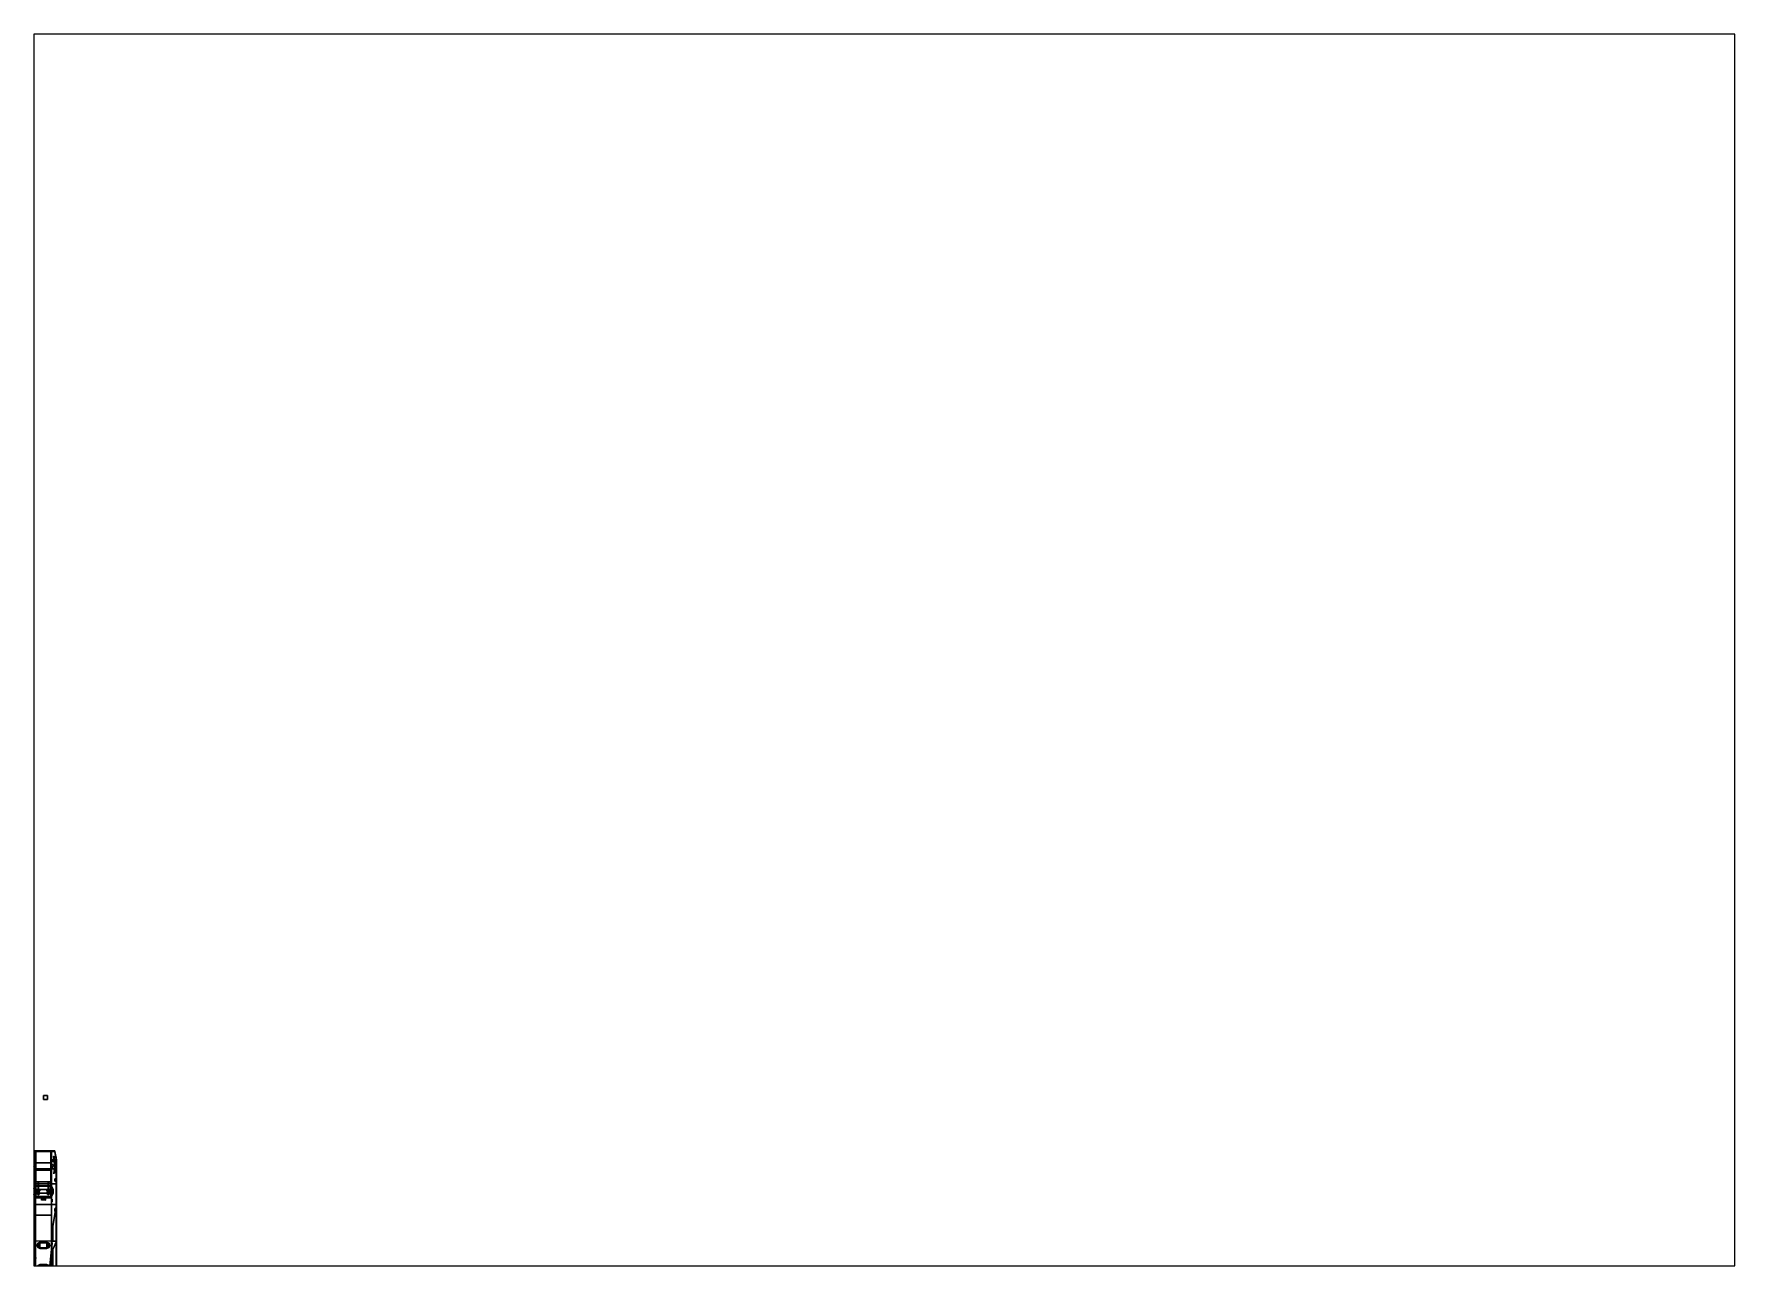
# Paper-space layout 'Layout1' of a CAD drawing. Header units: millimetres. Extents: x 28 to 251, y 20 to 181.
# The model-space entities are those that its viewports show. They can reach past a viewport. Long polylines and large blocks are cut down to what shows.
import ezdxf

# ---------------------------------------------------------------- set-up
doc = ezdxf.new("R2010")
doc.units = ezdxf.units.MM
for name, color, linetype in [('boat', 6, 'Continuous'), ('doors', 1, 'Continuous'), ('gun', 1, 'Continuous'), ('railings', 6, 'Continuous'), ('ramp', 3, 'Continuous'), ('sleeve', 5, 'Continuous'), ('turret', 2, 'Continuous')]:
    doc.layers.add(name, color=color, linetype=linetype)

msp = doc.modelspace()

# ---------------------------------------------------------------- linework, layer by layer
for points in [[(0, 37.26), (0, 36.26), (0, 36.26, 1), (0, 37.26, 1)], [(1, 37.26, 1), (1, 37.26), (0, 37.26), (0, 37.26, 1)], [(1, 37.26), (1, 36.26), (0, 36.26), (0, 37.26)], [(0, 37.26, 1), (0, 36.26, 1), (1, 36.26, 1), (1, 37.26, 1)], [(0, 36.26, 1), (0, 36.26), (1, 36.26), (1, 36.26, 1)], [(1, 36.26, 1), (1, 36.26), (1, 37.26), (1, 37.26, 1)], [(-2.86, 23.36, 2.17), (-3.25, 21.25, 2.17), (-2, 19.01, 2.17), (-2, 23.48, 2.17)], [(-2.86, 23.36, 0.97), (-3.25, 21.25, 0.49), (-3.25, 21.25, 2.17), (-2.86, 23.36, 2.17)], [(-1.9, 23.36, 0.97), (-1.9, 21.25, 0.49), (-3.25, 21.25, 0.49), (-2.86, 23.36, 0.97)], [(-2.86, 23.36, 2.17), (-3.25, 21.25, 2.17), (-3.25, 21.25, 2.59), (-2.86, 23.36, 2.74)], [(-2.84, 23.36, 2.17), (-3.23, 21.25, 2.17), (-3.25, 21.25, 2.17), (-2.86, 23.36, 2.17)], [(-2.86, 23.36, 2.74), (-3.25, 21.25, 2.59), (-3.23, 21.25, 2.59), (-2.84, 23.36, 2.74)], [(-3.25, 21.25, 0.49), (-3.25, 19.01), (-3.25, 19.01, 2.17), (-3.25, 21.25, 2.17)], [(-1.9, 21.25, 0.49), (-1.9, 20.46, 0.32), (-3.25, 19.01), (-3.25, 21.25, 0.49)], [(-3.25, 21.25, 2.17), (-3.25, 19.01, 2.17), (-2, 19.01, 2.17)], [(-3.25, 21.25, 2.17), (-3.25, 18.01, 2.17), (-3.25, 18.01, 2.3), (-3.25, 21.25, 2.59)], [(-3.25, 21.25, 2.59), (-3.25, 18.01, 2.3), (-3.25, 18.08, 2.38), (-3.25, 21.25, 2.59)], [(-3.25, 21.25, 2.59), (-3.25, 18.08, 2.38), (-3.23, 18.08, 2.38), (-3.23, 21.25, 2.59)], [(-3.23, 21.25, 2.59), (-3.23, 21.25, 2.17), (-2.84, 23.36, 2.17), (-2.84, 23.36, 2.74)], [(-3.23, 18.01, 2.3), (-3.23, 18.01, 2.17), (-3.23, 21.25, 2.17), (-3.23, 21.25, 2.59)], [(-3.23, 18.08, 2.38), (-3.23, 18.01, 2.3), (-3.23, 21.25, 2.59)], [(-2.84, 23.48, 1.07), (-2.86, 23.36, 0.97), (-2.86, 23.36, 2.17), (-2.84, 23.48, 2.17)], [(-1.9, 23.48, 1.07), (-1.9, 23.36, 0.97), (-2.86, 23.36, 0.97), (-2.84, 23.48, 1.07)], [(-2.84, 23.48, 2.17), (-2.86, 23.36, 2.17), (-2.86, 23.36, 2.74), (-2.84, 23.48, 2.74)], [(-2.84, 23.48, 2.17), (-2.86, 23.36, 2.17), (-2, 23.48, 2.17)], [(-2.83, 23.46, 2.17), (-2.84, 23.36, 2.17), (-2.86, 23.36, 2.17), (-2.84, 23.48, 2.17)], [(-2.84, 23.48, 2.74), (-2.86, 23.36, 2.74), (-2.84, 23.36, 2.74), (-2.83, 23.46, 2.74)], [(-1.9, 23.48, 2.17), (-1.9, 23.48, 1.07), (-2.84, 23.48, 1.07), (-2.84, 23.48, 2.17)], [(-2, 23.48, 2.74), (-2, 23.48, 2.17), (-2.84, 23.48, 2.17), (-2.84, 23.48, 2.74)], [(-2.84, 23.48, 2.17), (-2, 23.48, 2.17), (-2, 23.46, 2.17), (-2.83, 23.46, 2.17)], [(-2.83, 23.46, 2.74), (-2, 23.46, 2.74), (-2, 23.48, 2.74), (-2.84, 23.48, 2.74)], [(-2.84, 23.36, 2.74), (-2.84, 23.36, 2.17), (-2.83, 23.46, 2.17), (-2.83, 23.46, 2.74)], [(-2.83, 23.46, 2.17), (-2, 23.46, 2.17), (-2, 23.46, 2.74), (-2.83, 23.46, 2.74)], [(-2, 23.46, 2.74), (-2, 23.46, 2.17), (-2, 23.48, 2.17), (-2, 23.48, 2.74)], [(2.84, 23.48, 2.17), (2.84, 23.48, 1.07), (1.9, 23.48, 1.07), (1.9, 23.48, 2.17)], [(2.84, 23.48, 1.07), (2.86, 23.36, 0.97), (1.9, 23.36, 0.97), (1.9, 23.48, 1.07)], [(2.86, 23.36, 0.97), (3.25, 21.25, 0.49), (1.9, 21.25, 0.49), (1.9, 23.36, 0.97)], [(3.25, 21.25, 0.49), (3.25, 19.01), (1.9, 20.46, 0.32), (1.9, 21.25, 0.49)], [(2, 23.48, 2.17), (2, 19.01, 2.17), (3.25, 21.25, 2.17), (2.86, 23.36, 2.17)], [(2, 23.48, 2.74), (2, 23.48, 2.17), (2, 23.46, 2.17), (2, 23.46, 2.74)], [(2.84, 23.48, 2.74), (2.84, 23.48, 2.17), (2, 23.48, 2.17), (2, 23.48, 2.74)], [(2, 23.48, 2.17), (2.84, 23.48, 2.17), (2.83, 23.46, 2.17), (2, 23.46, 2.17)], [(2, 23.48, 2.17), (2, 23.48, 2.17), (2.86, 23.36, 2.17), (2.84, 23.48, 2.17)], [(2, 23.46, 2.74), (2.83, 23.46, 2.74), (2.84, 23.48, 2.74), (2, 23.48, 2.74)], [(2, 23.46, 2.17), (2.83, 23.46, 2.17), (2.83, 23.46, 2.74), (2, 23.46, 2.74)], [(2, 19.01, 2.17), (2, 19.01, 2.17), (3.25, 19.01, 2.17), (3.25, 21.25, 2.17)], [(2.33, 21.3, 2.17), (2.27, 21.27, 2.17), (2.27, 21.27, 2.27), (2.33, 21.3, 2.27)], [(2.42, 21.19, 2.17), (2.27, 21.14, 2.17), (2.27, 21.27, 2.17), (2.33, 21.3, 2.17)], [(2.27, 21.27, 2.27), (2.27, 21.14, 2.27), (2.42, 21.19, 2.27), (2.33, 21.3, 2.27)], [(2.27, 21.27, 2.17), (2.27, 21.14, 2.17), (2.27, 21.14, 2.27), (2.27, 21.27, 2.27)], [(2.33, 21.3, 2.27), (2.42, 21.19, 2.27), (2.42, 21.19, 2.17), (2.33, 21.3, 2.17)], [(2.56, 22.1, 2.22), (2.58, 22.08, 2.2), (2.55, 22.02, 2.2), (2.53, 22.02, 2.22)], [(2.58, 22.08, 2.24), (2.56, 22.1, 2.22), (2.53, 22.02, 2.22), (2.55, 22.02, 2.24)], [(2.53, 22.02, 2.22), (2.55, 22.02, 2.2), (2.58, 21.96, 2.2), (2.56, 21.94, 2.22)], [(2.55, 22.02, 2.24), (2.53, 22.02, 2.22), (2.56, 21.94, 2.22), (2.58, 21.96, 2.24)], [(2.59, 22.07, 2.22), (2.58, 22.08, 2.24), (2.55, 22.02, 2.24), (2.57, 22.02, 2.22)], [(2.58, 22.08, 2.2), (2.59, 22.07, 2.22), (2.57, 22.02, 2.22), (2.55, 22.02, 2.2)], [(2.57, 22.02, 2.22), (2.55, 22.02, 2.24), (2.58, 21.96, 2.24), (2.59, 21.97, 2.22)], [(2.55, 22.02, 2.2), (2.57, 22.02, 2.22), (2.59, 21.97, 2.22), (2.58, 21.96, 2.2)], [(2.64, 22.13, 2.22), (2.64, 22.11, 2.2), (2.58, 22.08, 2.2), (2.56, 22.1, 2.22)], [(2.64, 22.11, 2.24), (2.64, 22.13, 2.22), (2.56, 22.1, 2.22), (2.58, 22.08, 2.24)], [(2.56, 21.94, 2.22), (2.58, 21.96, 2.2), (2.64, 21.93, 2.2), (2.64, 21.91, 2.22)], [(2.58, 21.96, 2.24), (2.56, 21.94, 2.22), (2.64, 21.91, 2.22), (2.64, 21.93, 2.24)], [(2.64, 22.09, 2.22), (2.64, 22.11, 2.24), (2.58, 22.08, 2.24), (2.59, 22.07, 2.22)], [(2.64, 22.11, 2.2), (2.64, 22.09, 2.22), (2.59, 22.07, 2.22), (2.58, 22.08, 2.2)], [(2.59, 21.97, 2.22), (2.58, 21.96, 2.24), (2.64, 21.93, 2.24), (2.64, 21.95, 2.22)], [(2.58, 21.96, 2.2), (2.59, 21.97, 2.22), (2.64, 21.95, 2.22), (2.64, 21.93, 2.2)], [(2.61, 21.93, 2.2), (2.58, 21.01, 2.17), (2.58, 21.01, 2.27), (2.61, 21.93, 2.24)], [(2.67, 21.93, 2.2), (2.7, 21.01, 2.17), (2.58, 21.01, 2.17), (2.61, 21.93, 2.2)], [(2.58, 21.01, 2.27), (2.7, 21.01, 2.27), (2.67, 21.93, 2.24), (2.61, 21.93, 2.24)], [(2.61, 21.93, 2.24), (2.67, 21.93, 2.24), (2.67, 21.93, 2.2), (2.61, 21.93, 2.2)], [(2.72, 22.1, 2.22), (2.7, 22.08, 2.2), (2.64, 22.11, 2.2), (2.64, 22.13, 2.22)], [(2.7, 22.08, 2.24), (2.72, 22.1, 2.22), (2.64, 22.13, 2.22), (2.64, 22.11, 2.24)], [(2.69, 22.07, 2.22), (2.7, 22.08, 2.24), (2.64, 22.11, 2.24), (2.64, 22.09, 2.22)], [(2.7, 22.08, 2.2), (2.69, 22.07, 2.22), (2.64, 22.09, 2.22), (2.64, 22.11, 2.2)], [(2.64, 21.95, 2.22), (2.64, 21.93, 2.24), (2.7, 21.96, 2.24), (2.69, 21.97, 2.22)], [(2.64, 21.93, 2.2), (2.64, 21.95, 2.22), (2.69, 21.97, 2.22), (2.7, 21.96, 2.2)], [(2.64, 21.91, 2.22), (2.64, 21.93, 2.2), (2.7, 21.96, 2.2), (2.72, 21.94, 2.22)], [(2.64, 21.93, 2.24), (2.64, 21.91, 2.22), (2.72, 21.94, 2.22), (2.7, 21.96, 2.24)], [(2.67, 21.93, 2.24), (2.7, 21.01, 2.27), (2.7, 21.01, 2.17), (2.67, 21.93, 2.2)], [(2.71, 22.02, 2.22), (2.73, 22.02, 2.24), (2.7, 22.08, 2.24), (2.69, 22.07, 2.22)], [(2.73, 22.02, 2.2), (2.71, 22.02, 2.22), (2.69, 22.07, 2.22), (2.7, 22.08, 2.2)], [(2.69, 21.97, 2.22), (2.7, 21.96, 2.24), (2.73, 22.02, 2.24), (2.71, 22.02, 2.22)], [(2.7, 21.96, 2.2), (2.69, 21.97, 2.22), (2.71, 22.02, 2.22), (2.73, 22.02, 2.2)], [(2.75, 22.02, 2.22), (2.73, 22.02, 2.2), (2.7, 22.08, 2.2), (2.72, 22.1, 2.22)], [(2.73, 22.02, 2.24), (2.75, 22.02, 2.22), (2.72, 22.1, 2.22), (2.7, 22.08, 2.24)], [(2.72, 21.94, 2.22), (2.7, 21.96, 2.2), (2.73, 22.02, 2.2), (2.75, 22.02, 2.22)], [(2.7, 21.96, 2.24), (2.72, 21.94, 2.22), (2.75, 22.02, 2.22), (2.73, 22.02, 2.24)], [(2.84, 23.48, 2.17), (2.86, 23.36, 2.17), (2.84, 23.36, 2.17), (2.83, 23.46, 2.17)], [(2.83, 23.46, 2.74), (2.84, 23.36, 2.74), (2.86, 23.36, 2.74), (2.84, 23.48, 2.74)], [(2.83, 23.46, 2.17), (2.84, 23.36, 2.17), (2.84, 23.36, 2.74), (2.83, 23.46, 2.74)], [(2.86, 23.36, 2.17), (2.86, 23.36, 0.97), (2.84, 23.48, 1.07), (2.84, 23.48, 2.17)], [(2.86, 23.36, 2.74), (2.86, 23.36, 2.17), (2.84, 23.48, 2.17), (2.84, 23.48, 2.74)], [(2.84, 23.36, 2.74), (3.23, 21.25, 2.59), (3.25, 21.25, 2.59), (2.86, 23.36, 2.74)], [(2.86, 23.36, 2.17), (3.25, 21.25, 2.17), (3.23, 21.25, 2.17), (2.84, 23.36, 2.17)], [(2.84, 23.36, 2.17), (3.23, 21.25, 2.17), (3.23, 21.25, 2.59), (2.84, 23.36, 2.74)], [(3.25, 21.25, 2.17), (3.25, 21.25, 0.49), (2.86, 23.36, 0.97), (2.86, 23.36, 2.17)], [(3.25, 21.25, 2.59), (3.25, 21.25, 2.17), (2.86, 23.36, 2.17), (2.86, 23.36, 2.74)], [(2.86, 21.19, 2.27), (3.01, 21.14, 2.27), (3.01, 21.27, 2.27), (2.95, 21.3, 2.27)], [(2.95, 21.3, 2.17), (2.86, 21.19, 2.17), (2.86, 21.19, 2.27), (2.95, 21.3, 2.27)], [(3.01, 21.27, 2.17), (3.01, 21.14, 2.17), (2.86, 21.19, 2.17), (2.95, 21.3, 2.17)], [(2.95, 21.3, 2.27), (3.01, 21.27, 2.27), (3.01, 21.27, 2.17), (2.95, 21.3, 2.17)], [(3.01, 21.27, 2.27), (3.01, 21.14, 2.27), (3.01, 21.14, 2.17), (3.01, 21.27, 2.17)], [(3.23, 21.25, 2.59), (3.23, 18.01, 2.3), (3.23, 18.08, 2.38), (3.23, 21.25, 2.59)], [(3.23, 21.25, 2.59), (3.23, 18.08, 2.38), (3.25, 18.08, 2.38), (3.25, 21.25, 2.59)], [(3.23, 21.25, 2.17), (3.23, 18.01, 2.17), (3.23, 18.01, 2.3), (3.23, 21.25, 2.59)], [(3.25, 19.01, 2.17), (3.25, 19.01), (3.25, 21.25, 0.49), (3.25, 21.25, 2.17)], [(3.25, 18.08, 2.38), (3.25, 18.01, 2.3), (3.25, 21.25, 2.59)], [(3.25, 18.01, 2.3), (3.25, 18.01, 2.17), (3.25, 21.25, 2.17), (3.25, 21.25, 2.59)], [(1.9, 20.46, 0.32), (3.25, 19.01), (-3.25, 19.01), (-1.9, 20.46, 0.32)], [(-3.25, 10.1, -1.68), (-3.25, -15.78, -1.68), (-3.25, -23.47), (-3.25, 19.01)], [(3.25, 19.01), (3.25, 15.29, -0.84), (-3.25, 15.29, -0.84), (-3.25, 19.01)], [(-3.25, 15.29, -0.84), (-3.25, 10.1, -1.68), (-3.25, 19.01)], [(-3.25, 19.01), (-3.25, 10.1), (-3.25, 10.1, 2.17), (-3.25, 19.01, 2.17)], [(-3.25, 19.01, 2.17), (-3.25, 10.1, 2.17), (-2.62, 10.1, 2.17), (-2.62, 10.46, 2.17)], [(-3.25, 19.01, 2.17), (-2.62, 10.46, 2.17), (-2, 10.46, 2.17), (-2, 19.01, 2.17)], [(-3.25, 18.08, 2.38), (-3.25, 18.01, 2.3), (-3.23, 18.01, 2.3), (-3.23, 18.08, 2.38)], [(-3.25, 18.01, 2.3), (-3.25, 18.01, 2.17), (-3.23, 18.01, 2.17), (-3.23, 18.01, 2.3)], [(2, 19.01, 2.17), (2, 10.1, 2.17), (3.25, 10.1, 2.17), (3.25, 19.01, 2.17)], [(2.41, 21.13, 2.17), (2.32, 21.1, 2.17), (2.27, 21.14, 2.17), (2.42, 21.19, 2.17)], [(2.27, 21.14, 2.27), (2.32, 21.1, 2.27), (2.41, 21.13, 2.27), (2.42, 21.19, 2.27)], [(2.27, 21.14, 2.17), (2.32, 21.1, 2.17), (2.32, 21.1, 2.27), (2.27, 21.14, 2.27)], [(2.46, 21.07, 2.17), (2.4, 21.01, 2.17), (2.32, 21.1, 2.17), (2.41, 21.13, 2.17)], [(2.32, 21.1, 2.27), (2.4, 21.01, 2.27), (2.46, 21.07, 2.27), (2.41, 21.13, 2.27)], [(2.32, 21.1, 2.17), (2.4, 21.01, 2.17), (2.4, 21.01, 2.27), (2.32, 21.1, 2.27)], [(2.34, 20.93, 2.17), (2.33, 20.85, 2.17), (2.33, 20.85, 2.27), (2.34, 20.93, 2.27)], [(2.94, 20.93, 2.17), (2.95, 20.85, 2.17), (2.33, 20.85, 2.17), (2.34, 20.93, 2.17)], [(2.33, 20.85, 2.27), (2.95, 20.85, 2.27), (2.94, 20.93, 2.27), (2.34, 20.93, 2.27)], [(2.33, 20.85, 2.17), (2.37, 20.85, 2.17), (2.37, 20.85, 2.27), (2.33, 20.85, 2.27)], [(2.34, 20.93, 2.27), (2.52, 20.93, 2.27), (2.52, 20.93, 2.17), (2.34, 20.93, 2.17)], [(2.37, 20.85, 2.17), (2.51, 20.74, 2.17), (2.51, 20.74, 2.27), (2.37, 20.85, 2.27)], [(2.91, 20.85, 2.17), (2.78, 20.74, 2.17), (2.51, 20.74, 2.17), (2.37, 20.85, 2.17)], [(2.51, 20.74, 2.27), (2.78, 20.74, 2.27), (2.91, 20.85, 2.27), (2.37, 20.85, 2.27)], [(2.58, 21.01, 2.17), (2.52, 20.93, 2.17), (2.4, 21.01, 2.17), (2.46, 21.07, 2.17)], [(2.4, 21.01, 2.27), (2.52, 20.93, 2.27), (2.58, 21.01, 2.27), (2.46, 21.07, 2.27)], [(2.4, 21.01, 2.17), (2.52, 20.93, 2.17), (2.52, 20.93, 2.27), (2.4, 21.01, 2.27)], [(2.42, 21.19, 2.27), (2.41, 21.13, 2.27), (2.41, 21.13, 2.17), (2.42, 21.19, 2.17)], [(2.41, 21.13, 2.27), (2.46, 21.07, 2.27), (2.46, 21.07, 2.17), (2.41, 21.13, 2.17)], [(2.46, 17.9, 2.89), (2.46, 17.88, 2.91), (2.44, 17.92, 2.95), (2.46, 17.92, 2.91)], [(2.46, 21.07, 2.27), (2.58, 21.01, 2.27), (2.58, 21.01, 2.17), (2.46, 21.07, 2.17)], [(2.46, 17.9, 2.89), (2.46, 17.92, 2.91), (2.72, 17.92, 2.91), (2.74, 17.9, 2.89)], [(2.46, 17.92, 2.91), (2.46, 17.9, 2.93), (2.74, 17.9, 2.93), (2.72, 17.92, 2.91)], [(2.46, 17.88, 2.91), (2.46, 17.9, 2.89), (2.74, 17.9, 2.89), (2.76, 17.88, 2.91)], [(2.46, 17.9, 2.93), (2.46, 17.88, 2.91), (2.76, 17.88, 2.91), (2.74, 17.9, 2.93)], [(2.51, 20.74, 2.17), (2.78, 20.74, 2.17), (2.78, 20.74, 2.27), (2.51, 20.74, 2.27)], [(2.7, 21.01, 2.17), (2.76, 20.93, 2.17), (2.52, 20.93, 2.17), (2.58, 21.01, 2.17)], [(2.52, 20.93, 2.27), (2.76, 20.93, 2.27), (2.7, 21.01, 2.27), (2.58, 21.01, 2.27)], [(2.72, 18.88, 2.27), (2.66, 18.73, 2.27), (2.75, 18.73, 2.27), (2.79, 18.81, 2.27)], [(2.72, 18.88, 2.17), (2.66, 18.73, 2.17), (2.66, 18.73, 2.27), (2.72, 18.88, 2.27)], [(2.66, 18.73, 2.27), (2.72, 18.58, 2.27), (2.79, 18.65, 2.27), (2.75, 18.73, 2.27)], [(2.66, 18.73, 2.17), (2.72, 18.58, 2.17), (2.72, 18.58, 2.27), (2.66, 18.73, 2.27)], [(2.7, 21.01, 2.27), (2.76, 20.93, 2.27), (2.88, 21.01, 2.27), (2.82, 21.07, 2.27)], [(2.82, 21.07, 2.17), (2.7, 21.01, 2.17), (2.7, 21.01, 2.27), (2.82, 21.07, 2.27)], [(2.88, 21.01, 2.17), (2.76, 20.93, 2.17), (2.7, 21.01, 2.17), (2.82, 21.07, 2.17)], [(2.87, 18.94, 2.27), (2.72, 18.88, 2.27), (2.79, 18.81, 2.27), (2.87, 18.85, 2.27)], [(2.87, 18.94, 2.17), (2.72, 18.88, 2.17), (2.72, 18.88, 2.27), (2.87, 18.94, 2.27)], [(2.72, 18.58, 2.27), (2.87, 18.52, 2.27), (2.87, 18.61, 2.27), (2.79, 18.65, 2.27)], [(2.72, 18.58, 2.17), (2.87, 18.52, 2.17), (2.87, 18.52, 2.27), (2.72, 18.58, 2.27)], [(2.82, 18.4, 2.91), (2.82, 18.38, 2.89), (2.74, 18.38, 2.89), (2.72, 18.4, 2.91)], [(2.82, 18.38, 2.93), (2.82, 18.4, 2.91), (2.72, 18.4, 2.91), (2.74, 18.38, 2.93)], [(2.72, 18.4, 2.91), (2.74, 18.38, 2.89), (2.74, 17.9, 2.89), (2.72, 17.92, 2.91)], [(2.74, 18.38, 2.93), (2.72, 18.4, 2.91), (2.72, 17.92, 2.91), (2.74, 17.9, 2.93)], [(2.82, 18.38, 2.89), (2.82, 18.36, 2.91), (2.76, 18.36, 2.91), (2.74, 18.38, 2.89)], [(2.82, 18.36, 2.91), (2.82, 18.38, 2.93), (2.74, 18.38, 2.93), (2.76, 18.36, 2.91)], [(2.74, 18.38, 2.89), (2.76, 18.36, 2.91), (2.76, 17.88, 2.91), (2.74, 17.9, 2.89)], [(2.76, 18.36, 2.91), (2.74, 18.38, 2.93), (2.74, 17.9, 2.93), (2.76, 17.88, 2.91)], [(2.79, 18.81, 2.27), (2.75, 18.73, 2.27), (2.75, 18.73, 3.65), (2.79, 18.81, 3.65)], [(2.75, 18.73, 3.65), (2.95, 18.65, 3.65), (2.99, 18.73, 3.65), (2.79, 18.81, 3.65)], [(2.75, 18.73, 2.27), (2.79, 18.65, 2.27), (2.79, 18.65, 3.65), (2.75, 18.73, 3.65)], [(2.79, 18.65, 3.65), (2.87, 18.61, 3.65), (2.95, 18.65, 3.65), (2.75, 18.73, 3.65)], [(2.88, 21.01, 2.27), (2.76, 20.93, 2.27), (2.76, 20.93, 2.17), (2.88, 21.01, 2.17)], [(2.76, 20.93, 2.27), (2.94, 20.93, 2.27), (2.94, 20.93, 2.17), (2.76, 20.93, 2.17)], [(2.91, 20.85, 2.27), (2.78, 20.74, 2.27), (2.78, 20.74, 2.17), (2.91, 20.85, 2.17)], [(2.79, 18.94, 2.64), (2.79, 18.94, 2.85), (2.79, 19.04, 2.78), (2.79, 19.04, 2.69)], [(2.79, 19.04, 2.69), (2.79, 19.04, 2.78), (2.81, 19.04, 2.78), (2.81, 19.04, 2.69)], [(2.81, 19.04, 2.69), (2.81, 18.94, 2.64), (2.79, 18.94, 2.64), (2.79, 19.04, 2.69)], [(2.79, 19.04, 2.78), (2.79, 18.94, 2.85), (2.81, 18.94, 2.85), (2.81, 19.04, 2.78)], [(2.79, 18.81, 2.64), (2.79, 18.81, 2.85), (2.79, 18.94, 2.85), (2.79, 18.94, 2.64)], [(2.81, 18.94, 2.64), (2.81, 18.81, 2.64), (2.79, 18.81, 2.64), (2.79, 18.94, 2.64)], [(2.79, 18.94, 2.85), (2.79, 18.81, 2.85), (2.81, 18.81, 2.85), (2.81, 18.94, 2.85)], [(2.87, 18.85, 2.27), (2.79, 18.81, 2.27), (2.79, 18.81, 3.65), (2.87, 18.85, 3.65)], [(2.79, 18.81, 3.65), (2.99, 18.73, 3.65), (2.95, 18.81, 3.65), (2.87, 18.85, 3.65)], [(2.81, 18.74, 3.88), (2.81, 18.79, 3.78), (2.79, 18.79, 3.78), (2.79, 18.74, 3.88)], [(2.79, 18.79, 3.78), (2.79, 18.65, 3.78), (2.79, 18.69, 3.88), (2.79, 18.74, 3.88)], [(2.79, 18.79, 3.65), (2.79, 18.65, 3.65), (2.79, 18.65, 3.78), (2.79, 18.79, 3.78)], [(2.81, 18.79, 3.78), (2.81, 18.79, 3.65), (2.79, 18.79, 3.65), (2.79, 18.79, 3.78)], [(2.79, 18.74, 3.88), (2.79, 18.69, 3.88), (2.81, 18.69, 3.88), (2.81, 18.74, 3.88)], [(2.79, 18.69, 3.88), (2.79, 18.65, 3.78), (2.81, 18.65, 3.78), (2.81, 18.69, 3.88)], [(2.79, 18.65, 2.27), (2.87, 18.61, 2.27), (2.87, 18.61, 3.65), (2.79, 18.65, 3.65)], [(2.79, 18.38, 2.79), (2.79, 18.65, 2.74), (2.81, 18.65, 2.74), (2.81, 18.38, 2.79)], [(2.81, 18.38, 3.02), (2.81, 18.65, 3.02), (2.79, 18.65, 3.02), (2.79, 18.38, 3.02)], [(2.79, 18.65, 3.02), (2.79, 18.65, 2.74), (2.79, 18.38, 2.79), (2.79, 18.38, 3.02)], [(2.79, 18.65, 3.78), (2.79, 18.65, 3.65), (2.81, 18.65, 3.65), (2.81, 18.65, 3.78)], [(2.79, 18.28, 2.86), (2.79, 18.38, 2.79), (2.81, 18.38, 2.79), (2.81, 18.28, 2.86)], [(2.79, 18.38, 3.02), (2.79, 18.38, 2.79), (2.79, 18.28, 2.86), (2.79, 18.28, 2.97)], [(2.81, 18.28, 2.97), (2.81, 18.38, 3.02), (2.79, 18.38, 3.02), (2.79, 18.28, 2.97)], [(2.79, 18.28, 2.97), (2.79, 18.28, 2.86), (2.81, 18.28, 2.86), (2.81, 18.28, 2.97)], [(2.81, 19.04, 2.78), (2.81, 18.94, 2.85), (2.81, 18.94, 2.64), (2.81, 19.04, 2.69)], [(2.81, 18.94, 2.85), (2.81, 18.81, 2.85), (2.81, 18.81, 2.64), (2.81, 18.94, 2.64)], [(2.81, 18.69, 3.88), (2.81, 18.65, 3.78), (2.81, 18.79, 3.78), (2.81, 18.74, 3.88)], [(2.81, 18.65, 3.78), (2.81, 18.65, 3.65), (2.81, 18.79, 3.65), (2.81, 18.79, 3.78)], [(2.81, 18.38, 2.79), (2.81, 18.65, 2.74), (2.81, 18.65, 3.02), (2.81, 18.38, 3.02)], [(2.81, 18.28, 2.86), (2.81, 18.38, 2.79), (2.81, 18.38, 3.02), (2.81, 18.28, 2.97)], [(2.82, 21.07, 2.27), (2.88, 21.01, 2.27), (2.96, 21.1, 2.27), (2.87, 21.13, 2.27)], [(2.87, 21.13, 2.17), (2.82, 21.07, 2.17), (2.82, 21.07, 2.27), (2.87, 21.13, 2.27)], [(2.96, 21.1, 2.17), (2.88, 21.01, 2.17), (2.82, 21.07, 2.17), (2.87, 21.13, 2.17)], [(2.84, 20.77, 4.47), (2.84, 20.67, 4.31), (2.82, 20.67, 4.31), (2.82, 20.77, 4.47)], [(2.84, 20.72, 4.52), (2.84, 20.77, 4.47), (2.82, 20.77, 4.47), (2.82, 20.72, 4.52)], [(2.82, 20.77, 4.47), (2.82, 20.67, 4.31), (2.82, 20.59, 4.42), (2.82, 20.72, 4.52)], [(2.82, 20.72, 4.52), (2.82, 20.59, 4.42), (2.84, 20.59, 4.42), (2.84, 20.72, 4.52)], [(2.92, 20.67, 4.31), (2.92, 19.02, 2.65), (2.82, 19.02, 2.65), (2.82, 20.67, 4.31)], [(2.82, 20.67, 4.31), (2.82, 19.02, 2.65), (2.82, 18.9, 2.79), (2.82, 20.59, 4.42)], [(2.82, 20.59, 4.42), (2.82, 18.9, 2.79), (2.92, 18.9, 2.79), (2.92, 20.59, 4.42)], [(2.82, 19.02, 2.65), (2.82, 18.93, 2.63), (2.82, 18.86, 2.73), (2.82, 18.9, 2.79)], [(2.92, 19.02, 2.65), (2.92, 18.93, 2.63), (2.82, 18.93, 2.63), (2.82, 19.02, 2.65)], [(2.82, 18.86, 2.73), (2.82, 18.93, 2.63), (2.92, 18.93, 2.63), (2.92, 18.86, 2.73)], [(2.82, 18.9, 2.79), (2.82, 18.86, 2.73), (2.92, 18.86, 2.73), (2.92, 18.9, 2.79)], [(2.82, 18.82, 3.85), (2.82, 18.65, 3.78), (2.82, 18.62, 3.85), (2.82, 18.79, 3.92)], [(2.82, 18.79, 3.78), (2.82, 18.72, 3.75), (2.82, 18.65, 3.78), (2.82, 18.82, 3.85)], [(2.92, 18.82, 3.85), (2.92, 18.79, 3.78), (2.82, 18.79, 3.78), (2.82, 18.82, 3.85)], [(2.92, 18.79, 3.92), (2.92, 18.82, 3.85), (2.82, 18.82, 3.85), (2.82, 18.79, 3.92)], [(2.82, 18.79, 3.92), (2.82, 18.62, 3.85), (2.82, 18.65, 3.92), (2.82, 18.72, 3.95)], [(2.92, 18.79, 3.78), (2.92, 18.72, 3.75), (2.82, 18.72, 3.75), (2.82, 18.79, 3.78)], [(2.92, 18.72, 3.95), (2.92, 18.79, 3.92), (2.82, 18.79, 3.92), (2.82, 18.72, 3.95)], [(2.92, 18.72, 3.75), (2.92, 18.65, 3.78), (2.82, 18.65, 3.78), (2.82, 18.72, 3.75)], [(2.92, 18.65, 3.92), (2.92, 18.72, 3.95), (2.82, 18.72, 3.95), (2.82, 18.65, 3.92)], [(2.92, 18.65, 3.78), (2.92, 18.62, 3.85), (2.82, 18.62, 3.85), (2.82, 18.65, 3.78)], [(2.92, 18.62, 3.85), (2.92, 18.65, 3.92), (2.82, 18.65, 3.92), (2.82, 18.62, 3.85)], [(2.82, 18.58, 2.91), (2.82, 18.24, 2.77), (2.82, 18.18, 2.91), (2.82, 18.52, 3.05)], [(2.82, 18.52, 2.77), (2.82, 18.38, 2.71), (2.82, 18.24, 2.77), (2.82, 18.58, 2.91)], [(2.92, 18.58, 2.91), (2.92, 18.52, 2.77), (2.82, 18.52, 2.77), (2.82, 18.58, 2.91)], [(2.92, 18.52, 3.05), (2.92, 18.58, 2.91), (2.82, 18.58, 2.91), (2.82, 18.52, 3.05)], [(2.82, 18.52, 3.05), (2.82, 18.18, 2.91), (2.82, 18.24, 3.05), (2.82, 18.38, 3.11)], [(2.92, 18.52, 2.77), (2.92, 18.38, 2.71), (2.82, 18.38, 2.71), (2.82, 18.52, 2.77)], [(2.92, 18.38, 3.11), (2.92, 18.52, 3.05), (2.82, 18.52, 3.05), (2.82, 18.38, 3.11)], [(2.92, 18.38, 2.71), (2.92, 18.24, 2.77), (2.82, 18.24, 2.77), (2.82, 18.38, 2.71)], [(2.92, 18.24, 3.05), (2.92, 18.38, 3.11), (2.82, 18.38, 3.11), (2.82, 18.24, 3.05)], [(2.92, 18.24, 2.77), (2.92, 18.18, 2.91), (2.82, 18.18, 2.91), (2.82, 18.24, 2.77)], [(2.92, 18.18, 2.91), (2.92, 18.24, 3.05), (2.82, 18.24, 3.05), (2.82, 18.18, 2.91)], [(2.84, 20.59, 4.42), (2.84, 20.67, 4.31), (2.84, 20.77, 4.47), (2.84, 20.72, 4.52)], [(2.9, 20.59, 4.42), (2.9, 20.67, 4.31), (2.84, 20.67, 4.31), (2.84, 20.59, 4.42)], [(2.85, 20.88, 3.42), (2.85, 20.89, 3.41), (2.85, 20.85, 3.36), (2.85, 20.84, 3.39)], [(2.85, 20.85, 3.36), (2.85, 20.89, 3.41), (2.89, 20.89, 3.41), (2.89, 20.85, 3.36)], [(2.89, 20.88, 3.42), (2.89, 20.89, 3.41), (2.85, 20.89, 3.41), (2.85, 20.88, 3.42)], [(2.89, 20.84, 3.39), (2.89, 20.88, 3.42), (2.85, 20.88, 3.42), (2.85, 20.84, 3.39)], [(2.85, 20.81, 3.44), (2.85, 20.78, 3.44), (2.85, 20.81, 3.49), (2.85, 20.87, 3.49)], [(2.89, 20.87, 3.49), (2.89, 20.81, 3.44), (2.85, 20.81, 3.44), (2.85, 20.87, 3.49)], [(2.85, 20.87, 3.54), (2.85, 20.81, 3.54), (2.89, 20.81, 3.54), (2.89, 20.87, 3.54)], [(2.89, 20.87, 3.54), (2.89, 20.87, 3.49), (2.85, 20.87, 3.49), (2.85, 20.87, 3.54)], [(2.85, 20.87, 3.49), (2.85, 20.81, 3.49), (2.85, 20.81, 3.54), (2.85, 20.87, 3.54)], [(2.85, 20.84, 3.39), (2.85, 20.85, 3.36), (2.85, 20.81, 3.36), (2.85, 20.82, 3.39)], [(2.85, 20.81, 3.36), (2.85, 20.85, 3.36), (2.89, 20.85, 3.36), (2.89, 20.81, 3.36)], [(2.89, 20.82, 3.39), (2.89, 20.84, 3.39), (2.85, 20.84, 3.39), (2.85, 20.82, 3.39)], [(2.85, 20.83, 4.46), (2.85, 20.64, 4.38), (2.85, 20.61, 4.46), (2.85, 20.8, 4.54)], [(2.85, 20.8, 4.38), (2.85, 20.72, 4.35), (2.85, 20.64, 4.38), (2.85, 20.83, 4.46)], [(2.89, 20.83, 4.46), (2.89, 20.8, 4.38), (2.85, 20.8, 4.38), (2.85, 20.83, 4.46)], [(2.89, 20.8, 4.54), (2.89, 20.83, 4.46), (2.85, 20.83, 4.46), (2.85, 20.8, 4.54)], [(2.85, 20.82, 3.39), (2.85, 20.81, 3.36), (2.85, 20.78, 3.4), (2.85, 20.81, 3.4)], [(2.89, 20.81, 3.4), (2.89, 20.82, 3.39), (2.85, 20.82, 3.39), (2.85, 20.81, 3.4)], [(2.85, 20.78, 3.4), (2.85, 20.81, 3.36), (2.89, 20.81, 3.36), (2.89, 20.78, 3.4)], [(2.89, 20.81, 3.44), (2.89, 20.81, 3.4), (2.85, 20.81, 3.4), (2.85, 20.81, 3.44)], [(2.85, 20.81, 3.4), (2.85, 20.78, 3.4), (2.85, 20.78, 3.44), (2.85, 20.81, 3.44)], [(2.85, 20.81, 3.49), (2.85, 20.78, 3.44), (2.89, 20.78, 3.44), (2.89, 20.81, 3.49)], [(2.85, 20.81, 3.54), (2.85, 20.81, 3.49), (2.89, 20.81, 3.49), (2.89, 20.81, 3.54)], [(2.85, 20.8, 4.54), (2.85, 20.61, 4.46), (2.85, 20.64, 4.54), (2.85, 20.72, 4.57)], [(2.89, 20.8, 4.38), (2.89, 20.72, 4.35), (2.85, 20.72, 4.35), (2.85, 20.8, 4.38)], [(2.89, 20.72, 4.57), (2.89, 20.8, 4.54), (2.85, 20.8, 4.54), (2.85, 20.72, 4.57)], [(2.85, 20.78, 3.44), (2.85, 20.78, 3.4), (2.89, 20.78, 3.4), (2.89, 20.78, 3.44)], [(2.89, 20.72, 4.35), (2.89, 20.64, 4.38), (2.85, 20.64, 4.38), (2.85, 20.72, 4.35)], [(2.89, 20.64, 4.54), (2.89, 20.72, 4.57), (2.85, 20.72, 4.57), (2.85, 20.64, 4.54)], [(2.89, 20.64, 4.38), (2.89, 20.61, 4.46), (2.85, 20.61, 4.46), (2.85, 20.64, 4.38)], [(2.89, 20.61, 4.46), (2.89, 20.64, 4.54), (2.85, 20.64, 4.54), (2.85, 20.61, 4.46)], [(2.87, 21.13, 2.27), (2.96, 21.1, 2.27), (3.01, 21.14, 2.27), (2.86, 21.19, 2.27)], [(2.86, 21.19, 2.17), (2.87, 21.13, 2.17), (2.87, 21.13, 2.27), (2.86, 21.19, 2.27)], [(3.01, 21.14, 2.17), (2.96, 21.1, 2.17), (2.87, 21.13, 2.17), (2.86, 21.19, 2.17)], [(2.86, 20.84, 4.46), (2.87, 20.85, 4.46), (2.87, 20.85, 3.54), (2.86, 20.84, 3.54)], [(2.86, 20.8, 4.55), (2.87, 20.8, 4.56), (2.87, 20.85, 4.46), (2.86, 20.84, 4.46)], [(2.87, 20.83, 4.46), (2.86, 20.84, 4.46), (2.86, 20.84, 3.54), (2.87, 20.83, 3.54)], [(2.87, 20.8, 4.54), (2.86, 20.8, 4.55), (2.86, 20.84, 4.46), (2.87, 20.83, 4.46)], [(2.86, 20.72, 4.58), (2.87, 20.72, 4.59), (2.87, 20.8, 4.56), (2.86, 20.8, 4.55)], [(2.87, 20.72, 4.57), (2.86, 20.72, 4.58), (2.86, 20.8, 4.55), (2.87, 20.8, 4.54)], [(2.86, 18.72, 3.96), (2.87, 18.72, 3.97), (2.87, 20.72, 4.59), (2.86, 20.72, 4.58)], [(2.87, 18.72, 3.95), (2.86, 18.72, 3.96), (2.86, 20.72, 4.58), (2.87, 20.72, 4.57)], [(2.86, 18.65, 3.93), (2.87, 18.65, 3.94), (2.87, 18.72, 3.97), (2.86, 18.72, 3.96)], [(2.87, 18.65, 3.92), (2.86, 18.65, 3.93), (2.86, 18.72, 3.96), (2.87, 18.72, 3.95)], [(2.86, 18.61, 3.85), (2.87, 18.6, 3.85), (2.87, 18.65, 3.94), (2.86, 18.65, 3.93)], [(2.87, 18.62, 3.85), (2.86, 18.61, 3.85), (2.86, 18.65, 3.93), (2.87, 18.65, 3.92)], [(2.87, 18.28, 3.04), (2.86, 18.27, 3.04), (2.86, 18.61, 3.85), (2.87, 18.62, 3.85)], [(2.86, 18.27, 3.04), (2.87, 18.26, 3.04), (2.87, 18.6, 3.85), (2.86, 18.61, 3.85)], [(2.87, 20.85, 4.46), (2.88, 20.84, 4.46), (2.88, 20.84, 3.54), (2.87, 20.85, 3.54)], [(2.87, 20.8, 4.56), (2.88, 20.8, 4.55), (2.88, 20.84, 4.46), (2.87, 20.85, 4.46)], [(2.88, 20.84, 4.46), (2.87, 20.83, 4.46), (2.87, 20.83, 3.54), (2.88, 20.84, 3.54)], [(2.88, 20.8, 4.55), (2.87, 20.8, 4.54), (2.87, 20.83, 4.46), (2.88, 20.84, 4.46)], [(2.87, 20.72, 4.59), (2.88, 20.72, 4.58), (2.88, 20.8, 4.55), (2.87, 20.8, 4.56)], [(2.88, 20.72, 4.58), (2.87, 20.72, 4.57), (2.87, 20.8, 4.54), (2.88, 20.8, 4.55)], [(2.87, 18.72, 3.97), (2.88, 18.72, 3.96), (2.88, 20.72, 4.58), (2.87, 20.72, 4.59)], [(2.88, 18.72, 3.96), (2.87, 18.72, 3.95), (2.87, 20.72, 4.57), (2.88, 20.72, 4.58)], [(3.02, 18.88, 2.27), (2.87, 18.94, 2.27), (2.87, 18.85, 2.27), (2.95, 18.81, 2.27)], [(3.02, 18.88, 2.17), (2.87, 18.94, 2.17), (2.87, 18.94, 2.27), (3.02, 18.88, 2.27)], [(2.95, 18.81, 2.27), (2.87, 18.85, 2.27), (2.87, 18.85, 3.65), (2.95, 18.81, 3.65)], [(2.87, 18.65, 3.94), (2.88, 18.65, 3.93), (2.88, 18.72, 3.96), (2.87, 18.72, 3.97)], [(2.88, 18.65, 3.93), (2.87, 18.65, 3.92), (2.87, 18.72, 3.95), (2.88, 18.72, 3.96)], [(2.87, 18.61, 2.27), (2.95, 18.65, 2.27), (2.95, 18.65, 3.65), (2.87, 18.61, 3.65)], [(2.87, 18.52, 2.27), (3.02, 18.58, 2.27), (2.95, 18.65, 2.27), (2.87, 18.61, 2.27)], [(2.87, 18.6, 3.85), (2.88, 18.61, 3.85), (2.88, 18.65, 3.93), (2.87, 18.65, 3.94)], [(2.88, 18.61, 3.85), (2.87, 18.62, 3.85), (2.87, 18.65, 3.92), (2.88, 18.65, 3.93)], [(2.88, 18.27, 3.04), (2.87, 18.28, 3.04), (2.87, 18.62, 3.85), (2.88, 18.61, 3.85)], [(2.87, 18.26, 3.04), (2.88, 18.27, 3.04), (2.88, 18.61, 3.85), (2.87, 18.6, 3.85)], [(2.87, 18.52, 2.17), (3.02, 18.58, 2.17), (3.02, 18.58, 2.27), (2.87, 18.52, 2.27)], [(2.96, 21.1, 2.27), (2.88, 21.01, 2.27), (2.88, 21.01, 2.17), (2.96, 21.1, 2.17)], [(2.89, 20.85, 3.36), (2.89, 20.89, 3.41), (2.89, 20.88, 3.42), (2.89, 20.84, 3.39)], [(2.89, 20.81, 3.49), (2.89, 20.78, 3.44), (2.89, 20.81, 3.44), (2.89, 20.87, 3.49)], [(2.89, 20.81, 3.54), (2.89, 20.81, 3.49), (2.89, 20.87, 3.49), (2.89, 20.87, 3.54)], [(2.89, 20.81, 3.36), (2.89, 20.85, 3.36), (2.89, 20.84, 3.39), (2.89, 20.82, 3.39)], [(2.89, 20.61, 4.46), (2.89, 20.8, 4.38), (2.89, 20.83, 4.46), (2.89, 20.64, 4.54)], [(2.89, 20.64, 4.54), (2.89, 20.83, 4.46), (2.89, 20.8, 4.54), (2.89, 20.72, 4.57)], [(2.89, 20.78, 3.4), (2.89, 20.81, 3.36), (2.89, 20.82, 3.39), (2.89, 20.81, 3.4)], [(2.89, 20.78, 3.44), (2.89, 20.78, 3.4), (2.89, 20.81, 3.4), (2.89, 20.81, 3.44)], [(2.89, 20.64, 4.38), (2.89, 20.72, 4.35), (2.89, 20.8, 4.38), (2.89, 20.61, 4.46)], [(2.9, 20.77, 4.47), (2.9, 20.67, 4.31), (2.9, 20.59, 4.42), (2.9, 20.72, 4.52)], [(2.92, 20.72, 4.52), (2.92, 20.77, 4.47), (2.9, 20.77, 4.47), (2.9, 20.72, 4.52)], [(2.92, 20.77, 4.47), (2.92, 20.67, 4.31), (2.9, 20.67, 4.31), (2.9, 20.77, 4.47)], [(2.9, 20.72, 4.52), (2.9, 20.59, 4.42), (2.92, 20.59, 4.42), (2.92, 20.72, 4.52)], [(2.91, 20.85, 2.17), (2.95, 20.85, 2.17), (2.95, 20.85, 2.27), (2.91, 20.85, 2.27)], [(2.92, 20.59, 4.42), (2.92, 20.67, 4.31), (2.92, 20.77, 4.47), (2.92, 20.72, 4.52)], [(2.92, 18.9, 2.79), (2.92, 19.02, 2.65), (2.92, 20.67, 4.31), (2.92, 20.59, 4.42)], [(2.92, 18.86, 2.73), (2.92, 18.93, 2.63), (2.92, 19.02, 2.65), (2.92, 18.9, 2.79)], [(2.92, 18.62, 3.85), (2.92, 18.79, 3.78), (2.92, 18.82, 3.85), (2.92, 18.65, 3.92)], [(2.92, 18.65, 3.92), (2.92, 18.82, 3.85), (2.92, 18.79, 3.92), (2.92, 18.72, 3.95)], [(2.92, 18.65, 3.78), (2.92, 18.72, 3.75), (2.92, 18.79, 3.78), (2.92, 18.62, 3.85)], [(2.92, 18.18, 2.91), (2.92, 18.52, 2.77), (2.92, 18.58, 2.91), (2.92, 18.24, 3.05)], [(2.92, 18.24, 3.05), (2.92, 18.58, 2.91), (2.92, 18.52, 3.05), (2.92, 18.38, 3.11)], [(2.92, 18.24, 2.77), (2.92, 18.38, 2.71), (2.92, 18.52, 2.77), (2.92, 18.18, 2.91)], [(2.93, 18.94, 2.64), (2.93, 18.94, 2.85), (2.93, 19.04, 2.78), (2.93, 19.04, 2.69)], [(2.93, 19.04, 2.69), (2.93, 19.04, 2.78), (2.95, 19.04, 2.78), (2.95, 19.04, 2.69)], [(2.95, 19.04, 2.69), (2.95, 18.94, 2.64), (2.93, 18.94, 2.64), (2.93, 19.04, 2.69)], [(2.93, 19.04, 2.78), (2.93, 18.94, 2.85), (2.95, 18.94, 2.85), (2.95, 19.04, 2.78)], [(2.93, 18.81, 2.64), (2.93, 18.81, 2.85), (2.93, 18.94, 2.85), (2.93, 18.94, 2.64)], [(2.95, 18.94, 2.64), (2.95, 18.81, 2.64), (2.93, 18.81, 2.64), (2.93, 18.94, 2.64)], [(2.93, 18.94, 2.85), (2.93, 18.81, 2.85), (2.95, 18.81, 2.85), (2.95, 18.94, 2.85)], [(2.95, 18.74, 3.88), (2.95, 18.79, 3.78), (2.93, 18.79, 3.78), (2.93, 18.74, 3.88)], [(2.93, 18.79, 3.78), (2.93, 18.65, 3.78), (2.93, 18.69, 3.88), (2.93, 18.74, 3.88)], [(2.95, 18.79, 3.78), (2.95, 18.79, 3.65), (2.93, 18.79, 3.65), (2.93, 18.79, 3.78)], [(2.93, 18.79, 3.65), (2.93, 18.65, 3.65), (2.93, 18.65, 3.78), (2.93, 18.79, 3.78)], [(2.93, 18.74, 3.88), (2.93, 18.69, 3.88), (2.95, 18.69, 3.88), (2.95, 18.74, 3.88)], [(2.93, 18.69, 3.88), (2.93, 18.65, 3.78), (2.95, 18.65, 3.78), (2.95, 18.69, 3.88)], [(2.93, 18.65, 3.02), (2.93, 18.65, 2.74), (2.93, 18.38, 2.79), (2.93, 18.38, 3.02)], [(2.93, 18.38, 2.79), (2.93, 18.65, 2.74), (2.95, 18.65, 2.74), (2.95, 18.38, 2.79)], [(2.95, 18.38, 3.02), (2.95, 18.65, 3.02), (2.93, 18.65, 3.02), (2.93, 18.38, 3.02)], [(2.93, 18.65, 3.78), (2.93, 18.65, 3.65), (2.95, 18.65, 3.65), (2.95, 18.65, 3.78)], [(2.93, 18.28, 2.86), (2.93, 18.38, 2.79), (2.95, 18.38, 2.79), (2.95, 18.28, 2.86)], [(2.93, 18.38, 3.02), (2.93, 18.38, 2.79), (2.93, 18.28, 2.86), (2.93, 18.28, 2.97)], [(2.95, 18.28, 2.97), (2.95, 18.38, 3.02), (2.93, 18.38, 3.02), (2.93, 18.28, 2.97)], [(2.93, 18.28, 2.97), (2.93, 18.28, 2.86), (2.95, 18.28, 2.86), (2.95, 18.28, 2.97)], [(2.94, 20.93, 2.27), (2.95, 20.85, 2.27), (2.95, 20.85, 2.17), (2.94, 20.93, 2.17)], [(2.95, 19.04, 2.78), (2.95, 18.94, 2.85), (2.95, 18.94, 2.64), (2.95, 19.04, 2.69)], [(2.95, 18.94, 2.85), (2.95, 18.81, 2.85), (2.95, 18.81, 2.64), (2.95, 18.94, 2.64)], [(3.08, 18.73, 2.27), (3.02, 18.88, 2.27), (2.95, 18.81, 2.27), (2.99, 18.73, 2.27)], [(2.99, 18.73, 2.27), (2.95, 18.81, 2.27), (2.95, 18.81, 3.65), (2.99, 18.73, 3.65)], [(2.95, 18.69, 3.88), (2.95, 18.65, 3.78), (2.95, 18.79, 3.78), (2.95, 18.74, 3.88)], [(2.95, 18.65, 3.78), (2.95, 18.65, 3.65), (2.95, 18.79, 3.65), (2.95, 18.79, 3.78)], [(2.95, 18.65, 2.27), (2.99, 18.73, 2.27), (2.99, 18.73, 3.65), (2.95, 18.65, 3.65)], [(3.02, 18.58, 2.27), (3.08, 18.73, 2.27), (2.99, 18.73, 2.27), (2.95, 18.65, 2.27)], [(2.95, 18.38, 2.79), (2.95, 18.65, 2.74), (2.95, 18.65, 3.02), (2.95, 18.38, 3.02)], [(2.95, 18.28, 2.86), (2.95, 18.38, 2.79), (2.95, 18.38, 3.02), (2.95, 18.28, 2.97)], [(3.01, 21.14, 2.27), (2.96, 21.1, 2.27), (2.96, 21.1, 2.17), (3.01, 21.14, 2.17)], [(3.08, 18.73, 2.17), (3.02, 18.88, 2.17), (3.02, 18.88, 2.27), (3.08, 18.73, 2.27)], [(3.02, 18.58, 2.17), (3.08, 18.73, 2.17), (3.08, 18.73, 2.27), (3.02, 18.58, 2.27)], [(3.23, 18.08, 2.38), (3.23, 18.01, 2.3), (3.25, 18.01, 2.3), (3.25, 18.08, 2.38)], [(3.23, 18.01, 2.3), (3.23, 18.01, 2.17), (3.25, 18.01, 2.17), (3.25, 18.01, 2.3)], [(3.25, -23.47), (3.25, -15.78, -1.68), (3.25, 10.1, -1.68), (3.25, 19.01)], [(3.25, 19.01), (3.25, 10.1, -1.68), (3.25, 15.29, -0.84), (3.25, 19.01)], [(3.25, 10.1, 2.17), (3.25, 10.1), (3.25, 19.01), (3.25, 19.01, 2.17)], [(3.25, 15.29, -0.84), (3.25, 10.1, -1.68), (-3.25, 10.1, -1.68), (-3.25, 15.29, -0.84)], [(-3.2, 16.52, 2.24), (-3.2, 15.9, 2.24), (-2.9, 15.9, 2.24), (-2.9, 16.52, 2.24)], [(-2.9, 16.52, 2.24), (-2.9, 16.52, 2.17), (-3.2, 16.52, 2.17), (-3.2, 16.52, 2.24)], [(-3.2, 16.52, 2.17), (-3.2, 15.9, 2.17), (-3.2, 15.9, 2.24), (-3.2, 16.52, 2.24)], [(-3.2, 15.9, 2.24), (-3.2, 15.9, 2.17), (-2.9, 15.9, 2.17), (-2.9, 15.9, 2.24)], [(-3.05, 16.51, 2.53), (-3.13, 16.47, 2.53), (-3.17, 16.39, 2.53), (-2.97, 16.47, 2.53)], [(-3.13, 16.47, 2.48), (-3.17, 16.39, 2.48), (-3.17, 16.39, 2.53), (-3.13, 16.47, 2.53)], [(-2.97, 16.47, 2.53), (-3.17, 16.39, 2.53), (-3.13, 16.31, 2.53), (-2.93, 16.39, 2.53)], [(-3.17, 16.39, 2.48), (-3.13, 16.31, 2.48), (-3.13, 16.31, 2.53), (-3.17, 16.39, 2.53)], [(-3.05, 16.14, 2.53), (-3.13, 16.1, 2.53), (-3.17, 16.02, 2.53), (-2.97, 16.1, 2.53)], [(-2.97, 16.1, 2.53), (-3.17, 16.02, 2.53), (-3.13, 15.94, 2.53), (-2.93, 16.02, 2.53)], [(-3.13, 16.1, 2.48), (-3.17, 16.02, 2.48), (-3.17, 16.02, 2.53), (-3.13, 16.1, 2.53)], [(-3.17, 16.02, 2.48), (-3.13, 15.94, 2.48), (-3.13, 15.94, 2.53), (-3.17, 16.02, 2.53)], [(-3.05, 16.51, 2.48), (-3.13, 16.47, 2.48), (-3.13, 16.47, 2.53), (-3.05, 16.51, 2.53)], [(-2.93, 16.39, 2.53), (-3.13, 16.31, 2.53), (-3.05, 16.27, 2.53), (-2.97, 16.31, 2.53)], [(-3.13, 16.31, 2.48), (-3.05, 16.27, 2.48), (-3.05, 16.27, 2.53), (-3.13, 16.31, 2.53)], [(-3.05, 16.14, 2.48), (-3.13, 16.1, 2.48), (-3.13, 16.1, 2.53), (-3.05, 16.14, 2.53)], [(-2.93, 16.02, 2.53), (-3.13, 15.94, 2.53), (-3.05, 15.9, 2.53), (-2.97, 15.94, 2.53)], [(-3.13, 15.94, 2.48), (-3.05, 15.9, 2.48), (-3.05, 15.9, 2.53), (-3.13, 15.94, 2.53)], [(-3.1, 16.44, 2.24), (-3.12, 16.39, 2.24), (-3.12, 16.39, 2.48), (-3.1, 16.44, 2.48)], [(-3.12, 16.39, 2.24), (-3.1, 16.34, 2.24), (-3.1, 16.34, 2.48), (-3.12, 16.39, 2.48)], [(-3.1, 16.07, 2.24), (-3.12, 16.02, 2.24), (-3.12, 16.02, 2.48), (-3.1, 16.07, 2.48)], [(-3.12, 16.02, 2.24), (-3.1, 15.97, 2.24), (-3.1, 15.97, 2.48), (-3.12, 16.02, 2.48)], [(-3.05, 16.46, 2.24), (-3.1, 16.44, 2.24), (-3.1, 16.44, 2.48), (-3.05, 16.46, 2.48)], [(-3.1, 16.34, 2.24), (-3.05, 16.32, 2.24), (-3.05, 16.32, 2.48), (-3.1, 16.34, 2.48)], [(-3.05, 16.09, 2.24), (-3.1, 16.07, 2.24), (-3.1, 16.07, 2.48), (-3.05, 16.09, 2.48)], [(-3.1, 15.97, 2.24), (-3.05, 15.95, 2.24), (-3.05, 15.95, 2.48), (-3.1, 15.97, 2.48)], [(-2.97, 16.47, 2.48), (-3.05, 16.51, 2.48), (-3.05, 16.51, 2.53), (-2.97, 16.47, 2.53)], [(-3, 16.44, 2.24), (-3.05, 16.46, 2.24), (-3.05, 16.46, 2.48), (-3, 16.44, 2.48)], [(-3.05, 16.32, 2.24), (-3, 16.34, 2.24), (-3, 16.34, 2.48), (-3.05, 16.32, 2.48)], [(-3.05, 16.27, 2.48), (-2.97, 16.31, 2.48), (-2.97, 16.31, 2.53), (-3.05, 16.27, 2.53)], [(-2.97, 16.1, 2.48), (-3.05, 16.14, 2.48), (-3.05, 16.14, 2.53), (-2.97, 16.1, 2.53)], [(-3, 16.07, 2.24), (-3.05, 16.09, 2.24), (-3.05, 16.09, 2.48), (-3, 16.07, 2.48)], [(-3.05, 15.95, 2.24), (-3, 15.97, 2.24), (-3, 15.97, 2.48), (-3.05, 15.95, 2.48)], [(-3.05, 15.9, 2.48), (-2.97, 15.94, 2.48), (-2.97, 15.94, 2.53), (-3.05, 15.9, 2.53)], [(-2.98, 16.39, 2.24), (-3, 16.44, 2.24), (-3, 16.44, 2.48), (-2.98, 16.39, 2.48)], [(-3, 16.34, 2.24), (-2.98, 16.39, 2.24), (-2.98, 16.39, 2.48), (-3, 16.34, 2.48)], [(-2.98, 16.02, 2.24), (-3, 16.07, 2.24), (-3, 16.07, 2.48), (-2.98, 16.02, 2.48)], [(-3, 15.97, 2.24), (-2.98, 16.02, 2.24), (-2.98, 16.02, 2.48), (-3, 15.97, 2.48)], [(-2.93, 16.39, 2.48), (-2.97, 16.47, 2.48), (-2.97, 16.47, 2.53), (-2.93, 16.39, 2.53)], [(-2.97, 16.31, 2.48), (-2.93, 16.39, 2.48), (-2.93, 16.39, 2.53), (-2.97, 16.31, 2.53)], [(-2.93, 16.02, 2.48), (-2.97, 16.1, 2.48), (-2.97, 16.1, 2.53), (-2.93, 16.02, 2.53)], [(-2.97, 15.94, 2.48), (-2.93, 16.02, 2.48), (-2.93, 16.02, 2.53), (-2.97, 15.94, 2.53)], [(-2.9, 15.9, 2.24), (-2.9, 15.9, 2.17), (-2.9, 16.52, 2.17), (-2.9, 16.52, 2.24)], [(2, 14.78, 4.23), (2.48, 13.81, 4.23), (-2.48, 13.81, 4.23), (-2, 14.78, 4.23)], [(-2, 14.78, 4.27), (-2.48, 13.81, 4.27), (2.48, 13.81, 4.27), (2, 14.78, 4.27)], [(-2, 14.78, 4.23), (-2.48, 13.81, 4.23), (-2.48, 13.81, 4.27), (-2, 14.78, 4.27)], [(-2.48, 12.88, 4.23), (-2.48, 13.81, 4.23), (2.48, 13.81, 4.23), (2.48, 12.88, 4.23)], [(2.48, 12.88, 4.27), (2.48, 13.81, 4.27), (-2.48, 13.81, 4.27), (-2.48, 12.88, 4.27)], [(-2.48, 12.88, 4.27), (-2.48, 13.81, 4.27), (-2.48, 13.81, 4.23), (-2.48, 12.88, 4.23)], [(-2, 11.97, 4.23), (-2.48, 12.88, 4.23), (2.48, 12.88, 4.23), (2, 11.97, 4.23)], [(2, 11.97, 4.27), (2.48, 12.88, 4.27), (-2.48, 12.88, 4.27), (-2, 11.97, 4.27)], [(-2, 11.97, 4.27), (-2.48, 12.88, 4.27), (-2.48, 12.88, 4.23), (-2, 11.97, 4.23)], [(-2, 14.74, 3.12), (-2, 14.74, 4.23), (-1.9, 14.74, 4.13), (-1.9, 14.74, 3.12)], [(-2, 14.64, 4.13), (-2, 14.74, 4.23), (-2, 14.74, 3.12), (-2, 14.64, 3.13)], [(-2, 14.74, 4.23), (-2, 14.64, 4.13), (-2, 12.08, 4.13), (-2, 11.98, 4.23)], [(-1.9, 14.64, 3.13), (-1.9, 14.64, 4.13), (-2, 14.64, 4.13), (-2, 14.64, 3.13)], [(-2, 14.64, 3.13), (-2, 12.15, 4.13), (-1.95, 12.15, 4.13), (-1.95, 14.64, 3.13)], [(-2, 12.08, 4.13), (-2, 12.15, 4.13), (-2, 14.64, 3.13), (-2, 14.56, 3.13)], [(-2, 12.08, 4.13), (-2, 14.64, 4.13), (-1.9, 14.64, 4.13), (-1.9, 12.08, 4.13)], [(-1.95, 14.56, 3.13), (-1.95, 12.08, 4.13), (-2, 12.08, 4.13), (-2, 14.56, 3.13)], [(-1.95, 14.64, 3.13), (-1.95, 12.15, 4.13), (-1.95, 12.08, 4.13), (-1.95, 14.56, 3.13)], [(-1.95, 12.08, 3.38), (-1.95, 14.57, 4.13), (-1.95, 14.64, 4.13), (-1.95, 12.17, 3.37)], [(-1.95, 12.17, 3.37), (-1.95, 14.64, 4.13), (-1.9, 14.64, 4.13), (-1.9, 12.17, 3.37)], [(-1.9, 12.08, 3.38), (-1.9, 14.57, 4.13), (-1.95, 14.57, 4.13), (-1.95, 12.08, 3.38)], [(-1.9, 14.74, 3.12), (-1.9, 14.74, 4.13), (-1.9, 14.64, 4.13), (-1.9, 14.64, 3.13)], [(-1.9, 14.64, 4.13), (-1.9, 14.57, 4.13), (-1.9, 12.08, 3.38), (-1.9, 12.17, 3.37)], [(-1.9, 12.08, 4.13), (-1.9, 14.64, 4.13), (-1.9, 14.64, 4.23), (-1.9, 12.08, 4.23)], [(-1.46, 13.55, 4.27), (-1.54, 13.36, 4.27), (-1.42, 13.36, 5.1), (-1.38, 13.47, 5.1)], [(-1.54, 13.36, 4.27), (-1.46, 13.17, 4.27), (-1.38, 13.25, 5.1), (-1.42, 13.36, 5.1)], [(-1.27, 13.63, 4.27), (-1.46, 13.55, 4.27), (-1.38, 13.47, 5.1), (-1.27, 13.51, 5.1)], [(-1.46, 13.17, 4.27), (-1.27, 13.09, 4.27), (-1.27, 13.21, 5.1), (-1.38, 13.25, 5.1)], [(-1.38, 13.47, 5.1), (-1.42, 13.36, 5.1), (-1.42, 13.36, 5.15), (-1.38, 13.47, 5.15)], [(-1.42, 13.36, 5.1), (-1.38, 13.25, 5.1), (-1.38, 13.25, 5.15), (-1.42, 13.36, 5.15)], [(-1.27, 13.51, 5.1), (-1.38, 13.47, 5.1), (-1.38, 13.47, 5.15), (-1.27, 13.51, 5.15)], [(-1.38, 13.25, 5.1), (-1.27, 13.21, 5.1), (-1.27, 13.21, 5.15), (-1.38, 13.25, 5.15)], [(-1.08, 13.55, 4.27), (-1.27, 13.63, 4.27), (-1.27, 13.51, 5.1), (-1.16, 13.47, 5.1)], [(-1.16, 13.47, 5.1), (-1.27, 13.51, 5.1), (-1.27, 13.51, 5.15), (-1.16, 13.47, 5.15)], [(-1.27, 13.09, 4.27), (-1.08, 13.17, 4.27), (-1.16, 13.25, 5.1), (-1.27, 13.21, 5.1)], [(-1.27, 13.21, 5.1), (-1.16, 13.25, 5.1), (-1.16, 13.25, 5.15), (-1.27, 13.21, 5.15)], [(-0.99, 13.36, 4.27), (-1.08, 13.55, 4.27), (-1.16, 13.47, 5.1), (-1.12, 13.36, 5.1)], [(-1.12, 13.36, 5.1), (-1.16, 13.47, 5.1), (-1.16, 13.47, 5.15), (-1.12, 13.36, 5.15)], [(-1.08, 13.17, 4.27), (-0.99, 13.36, 4.27), (-1.12, 13.36, 5.1), (-1.16, 13.25, 5.1)], [(-1.16, 13.25, 5.1), (-1.12, 13.36, 5.1), (-1.12, 13.36, 5.15), (-1.16, 13.25, 5.15)], [(1.08, 13.55, 4.27), (1, 13.36, 4.27), (1.12, 13.36, 5.1), (1.16, 13.47, 5.1)], [(1, 13.36, 4.27), (1.08, 13.17, 4.27), (1.16, 13.25, 5.1), (1.12, 13.36, 5.1)], [(1.27, 13.63, 4.27), (1.08, 13.55, 4.27), (1.16, 13.47, 5.1), (1.27, 13.51, 5.1)], [(1.08, 13.17, 4.27), (1.27, 13.09, 4.27), (1.27, 13.21, 5.1), (1.16, 13.25, 5.1)], [(1.16, 13.47, 5.1), (1.12, 13.36, 5.1), (1.12, 13.36, 5.15), (1.16, 13.47, 5.15)], [(1.12, 13.36, 5.1), (1.16, 13.25, 5.1), (1.16, 13.25, 5.15), (1.12, 13.36, 5.15)], [(1.27, 13.51, 5.1), (1.16, 13.47, 5.1), (1.16, 13.47, 5.15), (1.27, 13.51, 5.15)], [(1.16, 13.25, 5.1), (1.27, 13.21, 5.1), (1.27, 13.21, 5.15), (1.16, 13.25, 5.15)], [(1.46, 13.55, 4.27), (1.27, 13.63, 4.27), (1.27, 13.51, 5.1), (1.38, 13.47, 5.1)], [(1.38, 13.47, 5.1), (1.27, 13.51, 5.1), (1.27, 13.51, 5.15), (1.38, 13.47, 5.15)], [(1.27, 13.09, 4.27), (1.46, 13.17, 4.27), (1.38, 13.25, 5.1), (1.27, 13.21, 5.1)], [(1.27, 13.21, 5.1), (1.38, 13.25, 5.1), (1.38, 13.25, 5.15), (1.27, 13.21, 5.15)], [(1.54, 13.36, 4.27), (1.46, 13.55, 4.27), (1.38, 13.47, 5.1), (1.42, 13.36, 5.1)], [(1.42, 13.36, 5.1), (1.38, 13.47, 5.1), (1.38, 13.47, 5.15), (1.42, 13.36, 5.15)], [(1.46, 13.17, 4.27), (1.54, 13.36, 4.27), (1.42, 13.36, 5.1), (1.38, 13.25, 5.1)], [(1.38, 13.25, 5.1), (1.42, 13.36, 5.1), (1.42, 13.36, 5.15), (1.38, 13.25, 5.15)], [(1.9, 14.64, 4.13), (1.9, 14.74, 4.13), (1.9, 14.74, 3.12), (1.9, 14.64, 3.13)], [(1.9, 14.74, 3.12), (1.9, 14.74, 4.13), (2, 14.74, 4.23), (2, 14.74, 3.12)], [(1.9, 12.08, 4.13), (1.9, 12.15, 4.13), (1.9, 14.64, 3.13), (1.9, 14.56, 3.13)], [(1.9, 14.64, 3.13), (1.9, 12.15, 4.13), (1.95, 12.15, 4.13), (1.95, 14.64, 3.13)], [(2, 14.64, 3.13), (2, 14.64, 4.13), (1.9, 14.64, 4.13), (1.9, 14.64, 3.13)], [(1.9, 14.64, 4.23), (1.9, 14.64, 4.13), (1.9, 12.08, 4.13), (1.9, 12.08, 4.23)], [(1.9, 12.08, 4.13), (1.9, 14.64, 4.13), (2, 14.64, 4.13), (2, 12.08, 4.13)], [(1.95, 14.56, 3.13), (1.95, 12.08, 4.13), (1.9, 12.08, 4.13), (1.9, 14.56, 3.13)], [(1.95, 12.17, 3.37), (1.95, 14.64, 4.13), (2, 14.64, 4.13), (2, 12.17, 3.37)], [(1.95, 12.08, 3.38), (1.95, 14.57, 4.13), (1.95, 14.64, 4.13), (1.95, 12.17, 3.37)], [(1.95, 14.64, 3.13), (1.95, 12.15, 4.13), (1.95, 12.08, 4.13), (1.95, 14.56, 3.13)], [(2, 12.08, 3.38), (2, 14.57, 4.13), (1.95, 14.57, 4.13), (1.95, 12.08, 3.38)], [(2.48, 13.81, 4.27), (2.48, 13.81, 4.23), (2, 14.78, 4.23), (2, 14.78, 4.27)], [(2, 14.74, 3.12), (2, 14.74, 4.23), (2, 14.64, 4.13), (2, 14.64, 3.13)], [(2, 12.08, 4.13), (2, 14.64, 4.13), (2, 14.74, 4.23), (2, 11.98, 4.23)], [(2, 14.64, 4.13), (2, 14.57, 4.13), (2, 12.08, 3.38), (2, 12.17, 3.37)], [(2.48, 12.88, 4.23), (2.48, 12.88, 4.27), (2, 11.97, 4.27), (2, 11.97, 4.23)], [(2.48, 13.81, 4.23), (2.48, 13.81, 4.27), (2.48, 12.88, 4.27), (2.48, 12.88, 4.23)], [(2.9, 16.52, 2.24), (2.9, 15.9, 2.24), (3.2, 15.9, 2.24), (3.2, 16.52, 2.24)], [(3.2, 16.52, 2.24), (3.2, 16.52, 2.17), (2.9, 16.52, 2.17), (2.9, 16.52, 2.24)], [(2.9, 16.52, 2.17), (2.9, 15.9, 2.17), (2.9, 15.9, 2.24), (2.9, 16.52, 2.24)], [(2.9, 15.9, 2.24), (2.9, 15.9, 2.17), (3.2, 15.9, 2.17), (3.2, 15.9, 2.24)], [(3.05, 16.51, 2.53), (2.97, 16.47, 2.53), (2.93, 16.39, 2.53), (3.13, 16.47, 2.53)], [(3.13, 16.47, 2.53), (2.93, 16.39, 2.53), (2.97, 16.31, 2.53), (3.17, 16.39, 2.53)], [(2.97, 16.47, 2.48), (2.93, 16.39, 2.48), (2.93, 16.39, 2.53), (2.97, 16.47, 2.53)], [(2.93, 16.39, 2.48), (2.97, 16.31, 2.48), (2.97, 16.31, 2.53), (2.93, 16.39, 2.53)], [(3.05, 16.14, 2.53), (2.97, 16.1, 2.53), (2.93, 16.02, 2.53), (3.13, 16.1, 2.53)], [(2.97, 16.1, 2.48), (2.93, 16.02, 2.48), (2.93, 16.02, 2.53), (2.97, 16.1, 2.53)], [(3.13, 16.1, 2.53), (2.93, 16.02, 2.53), (2.97, 15.94, 2.53), (3.17, 16.02, 2.53)], [(2.93, 16.02, 2.48), (2.97, 15.94, 2.48), (2.97, 15.94, 2.53), (2.93, 16.02, 2.53)], [(3.05, 16.51, 2.48), (2.97, 16.47, 2.48), (2.97, 16.47, 2.53), (3.05, 16.51, 2.53)], [(3.17, 16.39, 2.53), (2.97, 16.31, 2.53), (3.05, 16.27, 2.53), (3.13, 16.31, 2.53)], [(2.97, 16.31, 2.48), (3.05, 16.27, 2.48), (3.05, 16.27, 2.53), (2.97, 16.31, 2.53)], [(3.05, 16.14, 2.48), (2.97, 16.1, 2.48), (2.97, 16.1, 2.53), (3.05, 16.14, 2.53)], [(3.17, 16.02, 2.53), (2.97, 15.94, 2.53), (3.05, 15.9, 2.53), (3.13, 15.94, 2.53)], [(2.97, 15.94, 2.48), (3.05, 15.9, 2.48), (3.05, 15.9, 2.53), (2.97, 15.94, 2.53)], [(3, 16.44, 2.24), (2.98, 16.39, 2.24), (2.98, 16.39, 2.48), (3, 16.44, 2.48)], [(2.98, 16.39, 2.24), (3, 16.34, 2.24), (3, 16.34, 2.48), (2.98, 16.39, 2.48)], [(3, 16.07, 2.24), (2.98, 16.02, 2.24), (2.98, 16.02, 2.48), (3, 16.07, 2.48)], [(2.98, 16.02, 2.24), (3, 15.97, 2.24), (3, 15.97, 2.48), (2.98, 16.02, 2.48)], [(3.05, 16.46, 2.24), (3, 16.44, 2.24), (3, 16.44, 2.48), (3.05, 16.46, 2.48)], [(3, 16.34, 2.24), (3.05, 16.32, 2.24), (3.05, 16.32, 2.48), (3, 16.34, 2.48)], [(3.05, 16.09, 2.24), (3, 16.07, 2.24), (3, 16.07, 2.48), (3.05, 16.09, 2.48)], [(3, 15.97, 2.24), (3.05, 15.95, 2.24), (3.05, 15.95, 2.48), (3, 15.97, 2.48)], [(3.13, 16.47, 2.48), (3.05, 16.51, 2.48), (3.05, 16.51, 2.53), (3.13, 16.47, 2.53)], [(3.1, 16.44, 2.24), (3.05, 16.46, 2.24), (3.05, 16.46, 2.48), (3.1, 16.44, 2.48)], [(3.05, 16.32, 2.24), (3.1, 16.34, 2.24), (3.1, 16.34, 2.48), (3.05, 16.32, 2.48)], [(3.05, 16.27, 2.48), (3.13, 16.31, 2.48), (3.13, 16.31, 2.53), (3.05, 16.27, 2.53)], [(3.13, 16.1, 2.48), (3.05, 16.14, 2.48), (3.05, 16.14, 2.53), (3.13, 16.1, 2.53)], [(3.1, 16.07, 2.24), (3.05, 16.09, 2.24), (3.05, 16.09, 2.48), (3.1, 16.07, 2.48)], [(3.05, 15.95, 2.24), (3.1, 15.97, 2.24), (3.1, 15.97, 2.48), (3.05, 15.95, 2.48)], [(3.05, 15.9, 2.48), (3.13, 15.94, 2.48), (3.13, 15.94, 2.53), (3.05, 15.9, 2.53)], [(3.12, 16.39, 2.24), (3.1, 16.44, 2.24), (3.1, 16.44, 2.48), (3.12, 16.39, 2.48)], [(3.1, 16.34, 2.24), (3.12, 16.39, 2.24), (3.12, 16.39, 2.48), (3.1, 16.34, 2.48)], [(3.12, 16.02, 2.24), (3.1, 16.07, 2.24), (3.1, 16.07, 2.48), (3.12, 16.02, 2.48)], [(3.1, 15.97, 2.24), (3.12, 16.02, 2.24), (3.12, 16.02, 2.48), (3.1, 15.97, 2.48)], [(3.17, 16.39, 2.48), (3.13, 16.47, 2.48), (3.13, 16.47, 2.53), (3.17, 16.39, 2.53)], [(3.13, 16.31, 2.48), (3.17, 16.39, 2.48), (3.17, 16.39, 2.53), (3.13, 16.31, 2.53)], [(3.17, 16.02, 2.48), (3.13, 16.1, 2.48), (3.13, 16.1, 2.53), (3.17, 16.02, 2.53)], [(3.13, 15.94, 2.48), (3.17, 16.02, 2.48), (3.17, 16.02, 2.53), (3.13, 15.94, 2.53)], [(3.2, 15.9, 2.24), (3.2, 15.9, 2.17), (3.2, 16.52, 2.17), (3.2, 16.52, 2.24)], [(3.25, 10.1, -1.68), (3.25, -15.78, -1.68), (-3.25, -15.78, -1.68), (-3.25, 10.1, -1.68)], [(-3.25, 10.1, 2.17), (-2.34, 4.65, 2.17), (-2.34, 4.65, 2.17), (-2.62, 9.52, 2.17)], [(-3.25, 10.1, 2.17), (-3.25, 0.92, 2.17), (-2.34, 0.92, 2.17), (-2.34, 4.65, 2.17)], [(-3.25, 10.1), (-3.25, 0.92), (-3.25, 0.92, 2.17), (-3.25, 10.1, 2.17)], [(-3.25, 10.1, 2.17), (-3.25, 10.1, 2.17), (-2.62, 9.52, 2.17), (-2.62, 10.1, 2.17)], [(-3.2, 9.08, 2.17), (-3.2, 8.46, 2.17), (-3.2, 8.46, 2.24), (-3.2, 9.08, 2.24)], [(-3.2, 9.08, 2.24), (-3.2, 8.46, 2.24), (-2.9, 8.46, 2.24), (-2.9, 9.08, 2.24)], [(-2.9, 9.08, 2.24), (-2.9, 9.08, 2.17), (-3.2, 9.08, 2.17), (-3.2, 9.08, 2.24)], [(-3.05, 9.07, 2.53), (-3.13, 9.03, 2.53), (-3.17, 8.95, 2.53), (-2.97, 9.03, 2.53)], [(-2.97, 9.03, 2.53), (-3.17, 8.95, 2.53), (-3.13, 8.87, 2.53), (-2.93, 8.95, 2.53)], [(-3.13, 9.03, 2.48), (-3.17, 8.95, 2.48), (-3.17, 8.95, 2.53), (-3.13, 9.03, 2.53)], [(-3.17, 8.95, 2.48), (-3.13, 8.87, 2.48), (-3.13, 8.87, 2.53), (-3.17, 8.95, 2.53)], [(-3.05, 8.7, 2.53), (-3.13, 8.66, 2.53), (-3.17, 8.58, 2.53), (-2.97, 8.66, 2.53)], [(-3.13, 8.66, 2.48), (-3.17, 8.58, 2.48), (-3.17, 8.58, 2.53), (-3.13, 8.66, 2.53)], [(-2.97, 8.66, 2.53), (-3.17, 8.58, 2.53), (-3.13, 8.5, 2.53), (-2.93, 8.58, 2.53)], [(-3.17, 8.58, 2.48), (-3.13, 8.5, 2.48), (-3.13, 8.5, 2.53), (-3.17, 8.58, 2.53)], [(-3.05, 9.07, 2.48), (-3.13, 9.03, 2.48), (-3.13, 9.03, 2.53), (-3.05, 9.07, 2.53)], [(-2.93, 8.95, 2.53), (-3.13, 8.87, 2.53), (-3.05, 8.83, 2.53), (-2.97, 8.87, 2.53)], [(-3.13, 8.87, 2.48), (-3.05, 8.83, 2.48), (-3.05, 8.83, 2.53), (-3.13, 8.87, 2.53)], [(-3.05, 8.7, 2.48), (-3.13, 8.66, 2.48), (-3.13, 8.66, 2.53), (-3.05, 8.7, 2.53)], [(-2.93, 8.58, 2.53), (-3.13, 8.5, 2.53), (-3.05, 8.46, 2.53), (-2.97, 8.5, 2.53)], [(-3.13, 8.5, 2.48), (-3.05, 8.46, 2.48), (-3.05, 8.46, 2.53), (-3.13, 8.5, 2.53)], [(-3.1, 9, 2.24), (-3.12, 8.95, 2.24), (-3.12, 8.95, 2.48), (-3.1, 9, 2.48)], [(-3.12, 8.95, 2.24), (-3.1, 8.9, 2.24), (-3.1, 8.9, 2.48), (-3.12, 8.95, 2.48)], [(-3.1, 8.63, 2.24), (-3.12, 8.58, 2.24), (-3.12, 8.58, 2.48), (-3.1, 8.63, 2.48)], [(-3.12, 8.58, 2.24), (-3.1, 8.53, 2.24), (-3.1, 8.53, 2.48), (-3.12, 8.58, 2.48)], [(-3.05, 9.02, 2.24), (-3.1, 9, 2.24), (-3.1, 9, 2.48), (-3.05, 9.02, 2.48)], [(-3.1, 8.9, 2.24), (-3.05, 8.88, 2.24), (-3.05, 8.88, 2.48), (-3.1, 8.9, 2.48)], [(-3.05, 8.65, 2.24), (-3.1, 8.63, 2.24), (-3.1, 8.63, 2.48), (-3.05, 8.65, 2.48)], [(-3.1, 8.53, 2.24), (-3.05, 8.51, 2.24), (-3.05, 8.51, 2.48), (-3.1, 8.53, 2.48)], [(-2.97, 9.03, 2.48), (-3.05, 9.07, 2.48), (-3.05, 9.07, 2.53), (-2.97, 9.03, 2.53)], [(-3, 9, 2.24), (-3.05, 9.02, 2.24), (-3.05, 9.02, 2.48), (-3, 9, 2.48)], [(-3.05, 8.88, 2.24), (-3, 8.9, 2.24), (-3, 8.9, 2.48), (-3.05, 8.88, 2.48)], [(-3.05, 8.83, 2.48), (-2.97, 8.87, 2.48), (-2.97, 8.87, 2.53), (-3.05, 8.83, 2.53)], [(-2.97, 8.66, 2.48), (-3.05, 8.7, 2.48), (-3.05, 8.7, 2.53), (-2.97, 8.66, 2.53)], [(-3, 8.63, 2.24), (-3.05, 8.65, 2.24), (-3.05, 8.65, 2.48), (-3, 8.63, 2.48)], [(-3.05, 8.51, 2.24), (-3, 8.53, 2.24), (-3, 8.53, 2.48), (-3.05, 8.51, 2.48)], [(-3.05, 8.46, 2.48), (-2.97, 8.5, 2.48), (-2.97, 8.5, 2.53), (-3.05, 8.46, 2.53)], [(-2.98, 8.95, 2.24), (-3, 9, 2.24), (-3, 9, 2.48), (-2.98, 8.95, 2.48)], [(-3, 8.9, 2.24), (-2.98, 8.95, 2.24), (-2.98, 8.95, 2.48), (-3, 8.9, 2.48)], [(-2.98, 8.58, 2.24), (-3, 8.63, 2.24), (-3, 8.63, 2.48), (-2.98, 8.58, 2.48)], [(-3, 8.53, 2.24), (-2.98, 8.58, 2.24), (-2.98, 8.58, 2.48), (-3, 8.53, 2.48)], [(-2.93, 8.95, 2.48), (-2.97, 9.03, 2.48), (-2.97, 9.03, 2.53), (-2.93, 8.95, 2.53)], [(-2.97, 8.87, 2.48), (-2.93, 8.95, 2.48), (-2.93, 8.95, 2.53), (-2.97, 8.87, 2.53)], [(-2.93, 8.58, 2.48), (-2.97, 8.66, 2.48), (-2.97, 8.66, 2.53), (-2.93, 8.58, 2.53)], [(-2.97, 8.5, 2.48), (-2.93, 8.58, 2.48), (-2.93, 8.58, 2.53), (-2.97, 8.5, 2.53)], [(-2.9, 8.46, 2.24), (-2.9, 8.46, 2.17), (-2.9, 9.08, 2.17), (-2.9, 9.08, 2.24)], [(-2.62, 10.46, 2.19), (-2.62, 9.52, 2.19), (-2, 9.52, 2.19), (-2, 10.46, 2.19)], [(-2, 10.46, 2.19), (-2, 10.46, 2.17), (-2.62, 10.46, 2.17), (-2.62, 10.46, 2.19)], [(-2.62, 10.46, 2.17), (-2.62, 9.52, 2.17), (-2.62, 9.52, 2.19), (-2.62, 10.46, 2.19)], [(-2.62, 9.52, 2.17), (-2.34, 4.65, 2.17), (-2, 4.65, 2.17), (-2, 9.52, 2.17)], [(-2.62, 9.52, 2.19), (-2.62, 9.52, 2.17), (-2, 9.52, 2.17), (-2, 9.52, 2.19)], [(-2, 11.39, 2.69), (-2, 11.41, 2.67), (-2.22, 11.41, 2.67), (-2.2, 11.39, 2.69)], [(-2, 11.41, 2.67), (-2, 11.39, 2.65), (-2.2, 11.39, 2.65), (-2.22, 11.41, 2.67)], [(-2.22, 10.79, 2.67), (-2.2, 10.81, 2.69), (-2.2, 11.39, 2.69), (-2.22, 11.41, 2.67)], [(-2.2, 10.81, 2.65), (-2.22, 10.79, 2.67), (-2.22, 11.41, 2.67), (-2.2, 11.39, 2.65)], [(-2.2, 10.81, 2.37), (-2.22, 10.79, 2.39), (-2.22, 11.41, 2.39), (-2.2, 11.39, 2.37)], [(-2.22, 10.79, 2.39), (-2.2, 10.81, 2.41), (-2.2, 11.39, 2.41), (-2.22, 11.41, 2.39)], [(-2, 11.41, 2.39), (-2, 11.39, 2.37), (-2.2, 11.39, 2.37), (-2.22, 11.41, 2.39)], [(-2, 11.39, 2.41), (-2, 11.41, 2.39), (-2.22, 11.41, 2.39), (-2.2, 11.39, 2.41)], [(-2, 11.39, 3.32), (-2, 11.41, 3.3), (-2.22, 11.41, 3.3), (-2.2, 11.39, 3.32)], [(-2, 11.41, 3.3), (-2, 11.39, 3.28), (-2.2, 11.39, 3.28), (-2.22, 11.41, 3.3)], [(-2.22, 10.79, 3.3), (-2.2, 10.81, 3.32), (-2.2, 11.39, 3.32), (-2.22, 11.41, 3.3)], [(-2.2, 10.81, 3.28), (-2.22, 10.79, 3.3), (-2.22, 11.41, 3.3), (-2.2, 11.39, 3.28)], [(-2.2, 10.81, 2.94), (-2.22, 10.79, 2.96), (-2.22, 11.41, 2.96), (-2.2, 11.39, 2.94)], [(-2.22, 10.79, 2.96), (-2.2, 10.81, 2.98), (-2.2, 11.39, 2.98), (-2.22, 11.41, 2.96)], [(-2, 11.41, 2.96), (-2, 11.39, 2.94), (-2.2, 11.39, 2.94), (-2.22, 11.41, 2.96)], [(-2, 11.39, 2.98), (-2, 11.41, 2.96), (-2.22, 11.41, 2.96), (-2.2, 11.39, 2.98)], [(-2, 10.79, 2.67), (-2, 10.81, 2.69), (-2.2, 10.81, 2.69), (-2.22, 10.79, 2.67)], [(-2, 10.81, 2.65), (-2, 10.79, 2.67), (-2.22, 10.79, 2.67), (-2.2, 10.81, 2.65)], [(-2, 10.81, 2.37), (-2, 10.79, 2.39), (-2.22, 10.79, 2.39), (-2.2, 10.81, 2.37)], [(-2, 10.79, 2.39), (-2, 10.81, 2.41), (-2.2, 10.81, 2.41), (-2.22, 10.79, 2.39)], [(-2, 10.79, 3.3), (-2, 10.81, 3.32), (-2.2, 10.81, 3.32), (-2.22, 10.79, 3.3)], [(-2, 10.81, 3.28), (-2, 10.79, 3.3), (-2.22, 10.79, 3.3), (-2.2, 10.81, 3.28)], [(-2, 10.81, 2.94), (-2, 10.79, 2.96), (-2.22, 10.79, 2.96), (-2.2, 10.81, 2.94)], [(-2, 10.79, 2.96), (-2, 10.81, 2.98), (-2.2, 10.81, 2.98), (-2.22, 10.79, 2.96)], [(-2, 11.37, 2.67), (-2, 11.39, 2.69), (-2.2, 11.39, 2.69), (-2.18, 11.37, 2.67)], [(-2, 11.39, 2.65), (-2, 11.37, 2.67), (-2.18, 11.37, 2.67), (-2.2, 11.39, 2.65)], [(-2.2, 10.81, 2.69), (-2.18, 10.83, 2.67), (-2.18, 11.37, 2.67), (-2.2, 11.39, 2.69)], [(-2.18, 10.83, 2.67), (-2.2, 10.81, 2.65), (-2.2, 11.39, 2.65), (-2.18, 11.37, 2.67)], [(-2.18, 10.83, 2.39), (-2.2, 10.81, 2.37), (-2.2, 11.39, 2.37), (-2.18, 11.37, 2.39)], [(-2.2, 10.81, 2.41), (-2.18, 10.83, 2.39), (-2.18, 11.37, 2.39), (-2.2, 11.39, 2.41)], [(-2, 11.39, 2.37), (-2, 11.37, 2.39), (-2.18, 11.37, 2.39), (-2.2, 11.39, 2.37)], [(-2, 11.37, 2.39), (-2, 11.39, 2.41), (-2.2, 11.39, 2.41), (-2.18, 11.37, 2.39)], [(-2, 11.37, 3.3), (-2, 11.39, 3.32), (-2.2, 11.39, 3.32), (-2.18, 11.37, 3.3)], [(-2, 11.39, 3.28), (-2, 11.37, 3.3), (-2.18, 11.37, 3.3), (-2.2, 11.39, 3.28)], [(-2.2, 10.81, 3.32), (-2.18, 10.83, 3.3), (-2.18, 11.37, 3.3), (-2.2, 11.39, 3.32)], [(-2.18, 10.83, 3.3), (-2.2, 10.81, 3.28), (-2.2, 11.39, 3.28), (-2.18, 11.37, 3.3)], [(-2.18, 10.83, 2.96), (-2.2, 10.81, 2.94), (-2.2, 11.39, 2.94), (-2.18, 11.37, 2.96)], [(-2.2, 10.81, 2.98), (-2.18, 10.83, 2.96), (-2.18, 11.37, 2.96), (-2.2, 11.39, 2.98)], [(-2, 11.39, 2.94), (-2, 11.37, 2.96), (-2.18, 11.37, 2.96), (-2.2, 11.39, 2.94)], [(-2, 11.37, 2.96), (-2, 11.39, 2.98), (-2.2, 11.39, 2.98), (-2.18, 11.37, 2.96)], [(-2, 10.81, 2.69), (-2, 10.83, 2.67), (-2.18, 10.83, 2.67), (-2.2, 10.81, 2.69)], [(-2, 10.83, 2.67), (-2, 10.81, 2.65), (-2.2, 10.81, 2.65), (-2.18, 10.83, 2.67)], [(-2, 10.83, 2.39), (-2, 10.81, 2.37), (-2.2, 10.81, 2.37), (-2.18, 10.83, 2.39)], [(-2, 10.81, 2.41), (-2, 10.83, 2.39), (-2.18, 10.83, 2.39), (-2.2, 10.81, 2.41)], [(-2, 10.81, 3.32), (-2, 10.83, 3.3), (-2.18, 10.83, 3.3), (-2.2, 10.81, 3.32)], [(-2, 10.83, 3.3), (-2, 10.81, 3.28), (-2.2, 10.81, 3.28), (-2.18, 10.83, 3.3)], [(-2, 10.83, 2.96), (-2, 10.81, 2.94), (-2.2, 10.81, 2.94), (-2.18, 10.83, 2.96)], [(-2, 10.81, 2.98), (-2, 10.83, 2.96), (-2.18, 10.83, 2.96), (-2.2, 10.81, 2.98)], [(-2, 12.08, 3.38), (-2, 12.08, 4.13), (-1.9, 12.08, 4.13), (-1.9, 12.08, 3.38)], [(-2, 11.98, 4.23), (-2, 12.08, 4.13), (-2, 12.08, 3.38), (-2, 11.98, 3.38)], [(-1.9, 11.98, 3.38), (-1.9, 11.98, 4.13), (-2, 11.98, 4.23), (-2, 11.98, 3.38)], [(2, 11.97, 4.23), (2, 11.97, 4.27), (-2, 11.97, 4.27), (-2, 11.97, 4.23)], [(-1.9, 12.08, 3.38), (-1.9, 12.08, 4.13), (-1.9, 11.98, 4.13), (-1.9, 11.98, 3.38)], [(-0.5, 11.98, 4.23), (-0.5, 11.19, 3.46), (-0.46, 11.19, 3.46), (-0.46, 11.98, 4.23)], [(-0.5, 11.98, 4.01), (-0.5, 11.41, 3.44), (-0.5, 11.19, 3.46), (-0.5, 11.98, 4.23)], [(-0.46, 11.98, 4.13), (-0.46, 11.98, 4.01), (-0.5, 11.98, 4.01), (-0.5, 11.98, 4.13)], [(-0.46, 11.98, 4.01), (-0.46, 11.41, 3.44), (-0.5, 11.41, 3.44), (-0.5, 11.98, 4.01)], [(-0.46, 11.19, 3.46), (-0.46, 11.41, 3.44), (-0.46, 11.98, 4.01), (-0.46, 11.98, 4.23)], [(-0.46, 11.98, 4.13), (0.46, 11.98, 4.13), (0.46, 11.98, 4.1), (-0.46, 11.98, 4.1)], [(-0.46, 11.98, 4.1), (0.46, 11.98, 4.1), (0.46, 11.76, 4.1), (-0.46, 11.76, 4.1)], [(0.46, 11.76, 4.14), (0.46, 11.98, 4.14), (-0.46, 11.98, 4.14), (-0.46, 11.76, 4.14)], [(-0.46, 11.76, 3.85), (0.46, 11.76, 3.85), (0.46, 11.76, 3.81), (-0.46, 11.76, 3.81)], [(-0.46, 11.76, 3.81), (0.46, 11.76, 3.81), (0.46, 11.54, 3.81), (-0.46, 11.54, 3.81)], [(0.46, 11.54, 3.85), (0.46, 11.76, 3.85), (-0.46, 11.76, 3.85), (-0.46, 11.54, 3.85)], [(-0.46, 11.76, 4.1), (0.46, 11.76, 4.1), (0.46, 11.76, 4.14), (-0.46, 11.76, 4.14)], [(-0.46, 11.54, 3.81), (0.46, 11.54, 3.81), (0.46, 11.54, 3.85), (-0.46, 11.54, 3.85)], [(-0.46, 11.49, 3.57), (0.46, 11.49, 3.57), (0.46, 11.49, 3.53), (-0.46, 11.49, 3.53)], [(-0.46, 11.49, 3.53), (0.46, 11.49, 3.53), (0.46, 11.27, 3.53), (-0.46, 11.27, 3.53)], [(0.46, 11.27, 3.57), (0.46, 11.49, 3.57), (-0.46, 11.49, 3.57), (-0.46, 11.27, 3.57)], [(-0.46, 11.27, 3.53), (0.46, 11.27, 3.53), (0.46, 11.27, 3.57), (-0.46, 11.27, 3.57)], [(0.46, 11.98, 4.23), (0.46, 11.19, 3.46), (0.5, 11.19, 3.46), (0.5, 11.98, 4.23)], [(0.5, 11.98, 4.13), (0.5, 11.98, 4.01), (0.46, 11.98, 4.01), (0.46, 11.98, 4.13)], [(0.46, 11.98, 4.01), (0.46, 11.41, 3.44), (0.46, 11.19, 3.46), (0.46, 11.98, 4.23)], [(0.5, 11.98, 4.01), (0.5, 11.41, 3.44), (0.46, 11.41, 3.44), (0.46, 11.98, 4.01)], [(0.5, 11.19, 3.46), (0.5, 11.41, 3.44), (0.5, 11.98, 4.01), (0.5, 11.98, 4.23)], [(1.9, 11.98, 4.13), (1.9, 12.08, 4.13), (1.9, 12.08, 3.38), (1.9, 11.98, 3.38)], [(1.9, 12.08, 3.38), (1.9, 12.08, 4.13), (2, 12.08, 4.13), (2, 12.08, 3.38)], [(2, 11.98, 3.38), (2, 11.98, 4.23), (1.9, 11.98, 4.13), (1.9, 11.98, 3.38)], [(2, 12.08, 3.38), (2, 12.08, 4.13), (2, 11.98, 4.23), (2, 11.98, 3.38)], [(2, 11.41, 2.67), (2, 11.39, 2.69), (2.2, 11.39, 2.69), (2.22, 11.41, 2.67)], [(2, 11.39, 2.65), (2, 11.41, 2.67), (2.22, 11.41, 2.67), (2.2, 11.39, 2.65)], [(2, 11.39, 2.37), (2, 11.41, 2.39), (2.22, 11.41, 2.39), (2.2, 11.39, 2.37)], [(2, 11.41, 2.39), (2, 11.39, 2.41), (2.2, 11.39, 2.41), (2.22, 11.41, 2.39)], [(2, 11.41, 3.3), (2, 11.39, 3.32), (2.2, 11.39, 3.32), (2.22, 11.41, 3.3)], [(2, 11.39, 3.28), (2, 11.41, 3.3), (2.22, 11.41, 3.3), (2.2, 11.39, 3.28)], [(2, 11.39, 2.94), (2, 11.41, 2.96), (2.22, 11.41, 2.96), (2.2, 11.39, 2.94)], [(2, 11.41, 2.96), (2, 11.39, 2.98), (2.2, 11.39, 2.98), (2.22, 11.41, 2.96)], [(2, 11.39, 2.69), (2, 11.37, 2.67), (2.18, 11.37, 2.67), (2.2, 11.39, 2.69)], [(2, 11.37, 2.67), (2, 11.39, 2.65), (2.2, 11.39, 2.65), (2.18, 11.37, 2.67)], [(2, 11.37, 2.39), (2, 11.39, 2.37), (2.2, 11.39, 2.37), (2.18, 11.37, 2.39)], [(2, 11.39, 2.41), (2, 11.37, 2.39), (2.18, 11.37, 2.39), (2.2, 11.39, 2.41)], [(2, 11.39, 3.32), (2, 11.37, 3.3), (2.18, 11.37, 3.3), (2.2, 11.39, 3.32)], [(2, 11.37, 3.3), (2, 11.39, 3.28), (2.2, 11.39, 3.28), (2.18, 11.37, 3.3)], [(2, 11.37, 2.96), (2, 11.39, 2.94), (2.2, 11.39, 2.94), (2.18, 11.37, 2.96)], [(2, 11.39, 2.98), (2, 11.37, 2.96), (2.18, 11.37, 2.96), (2.2, 11.39, 2.98)], [(2, 10.83, 2.67), (2, 10.81, 2.69), (2.2, 10.81, 2.69), (2.18, 10.83, 2.67)], [(2, 10.81, 2.65), (2, 10.83, 2.67), (2.18, 10.83, 2.67), (2.2, 10.81, 2.65)], [(2, 10.81, 2.37), (2, 10.83, 2.39), (2.18, 10.83, 2.39), (2.2, 10.81, 2.37)], [(2, 10.83, 2.39), (2, 10.81, 2.41), (2.2, 10.81, 2.41), (2.18, 10.83, 2.39)], [(2, 10.83, 3.3), (2, 10.81, 3.32), (2.2, 10.81, 3.32), (2.18, 10.83, 3.3)], [(2, 10.81, 3.28), (2, 10.83, 3.3), (2.18, 10.83, 3.3), (2.2, 10.81, 3.28)], [(2, 10.81, 2.94), (2, 10.83, 2.96), (2.18, 10.83, 2.96), (2.2, 10.81, 2.94)], [(2, 10.83, 2.96), (2, 10.81, 2.98), (2.2, 10.81, 2.98), (2.18, 10.83, 2.96)], [(2, 10.81, 2.69), (2, 10.79, 2.67), (2.22, 10.79, 2.67), (2.2, 10.81, 2.69)], [(2, 10.79, 2.67), (2, 10.81, 2.65), (2.2, 10.81, 2.65), (2.22, 10.79, 2.67)], [(2, 10.79, 2.39), (2, 10.81, 2.37), (2.2, 10.81, 2.37), (2.22, 10.79, 2.39)], [(2, 10.81, 2.41), (2, 10.79, 2.39), (2.22, 10.79, 2.39), (2.2, 10.81, 2.41)], [(2, 10.81, 3.32), (2, 10.79, 3.3), (2.22, 10.79, 3.3), (2.2, 10.81, 3.32)], [(2, 10.79, 3.3), (2, 10.81, 3.28), (2.2, 10.81, 3.28), (2.22, 10.79, 3.3)], [(2, 10.79, 2.96), (2, 10.81, 2.94), (2.2, 10.81, 2.94), (2.22, 10.79, 2.96)], [(2, 10.81, 2.98), (2, 10.79, 2.96), (2.22, 10.79, 2.96), (2.2, 10.81, 2.98)], [(2, 10.1, 2.17), (2, 4.65, 2.17), (2.34, 4.65, 2.17), (3.25, 10.1, 2.17)], [(2.2, 11.39, 2.69), (2.18, 11.37, 2.67), (2.18, 10.83, 2.67), (2.2, 10.81, 2.69)], [(2.18, 11.37, 2.67), (2.2, 11.39, 2.65), (2.2, 10.81, 2.65), (2.18, 10.83, 2.67)], [(2.18, 11.37, 2.39), (2.2, 11.39, 2.37), (2.2, 10.81, 2.37), (2.18, 10.83, 2.39)], [(2.2, 11.39, 2.41), (2.18, 11.37, 2.39), (2.18, 10.83, 2.39), (2.2, 10.81, 2.41)], [(2.2, 11.39, 3.32), (2.18, 11.37, 3.3), (2.18, 10.83, 3.3), (2.2, 10.81, 3.32)], [(2.18, 11.37, 3.3), (2.2, 11.39, 3.28), (2.2, 10.81, 3.28), (2.18, 10.83, 3.3)], [(2.18, 11.37, 2.96), (2.2, 11.39, 2.94), (2.2, 10.81, 2.94), (2.18, 10.83, 2.96)], [(2.2, 11.39, 2.98), (2.18, 11.37, 2.96), (2.18, 10.83, 2.96), (2.2, 10.81, 2.98)], [(2.22, 11.41, 2.67), (2.2, 11.39, 2.69), (2.2, 10.81, 2.69), (2.22, 10.79, 2.67)], [(2.2, 11.39, 2.65), (2.22, 11.41, 2.67), (2.22, 10.79, 2.67), (2.2, 10.81, 2.65)], [(2.2, 11.39, 2.37), (2.22, 11.41, 2.39), (2.22, 10.79, 2.39), (2.2, 10.81, 2.37)], [(2.22, 11.41, 2.39), (2.2, 11.39, 2.41), (2.2, 10.81, 2.41), (2.22, 10.79, 2.39)], [(2.22, 11.41, 3.3), (2.2, 11.39, 3.32), (2.2, 10.81, 3.32), (2.22, 10.79, 3.3)], [(2.2, 11.39, 3.28), (2.22, 11.41, 3.3), (2.22, 10.79, 3.3), (2.2, 10.81, 3.28)], [(2.2, 11.39, 2.94), (2.22, 11.41, 2.96), (2.22, 10.79, 2.96), (2.2, 10.81, 2.94)], [(2.22, 11.41, 2.96), (2.2, 11.39, 2.98), (2.2, 10.81, 2.98), (2.22, 10.79, 2.96)], [(2.34, 4.65, 2.17), (2.34, 0.92, 2.17), (3.25, 0.92, 2.17), (3.25, 10.1, 2.17)], [(2.9, 9.08, 2.24), (2.9, 8.46, 2.24), (3.2, 8.46, 2.24), (3.2, 9.08, 2.24)], [(2.9, 9.08, 2.17), (2.9, 8.46, 2.17), (2.9, 8.46, 2.24), (2.9, 9.08, 2.24)], [(3.2, 9.08, 2.24), (3.2, 9.08, 2.17), (2.9, 9.08, 2.17), (2.9, 9.08, 2.24)], [(3.05, 9.07, 2.53), (2.97, 9.03, 2.53), (2.93, 8.95, 2.53), (3.13, 9.03, 2.53)], [(2.97, 9.03, 2.48), (2.93, 8.95, 2.48), (2.93, 8.95, 2.53), (2.97, 9.03, 2.53)], [(3.13, 9.03, 2.53), (2.93, 8.95, 2.53), (2.97, 8.87, 2.53), (3.17, 8.95, 2.53)], [(2.93, 8.95, 2.48), (2.97, 8.87, 2.48), (2.97, 8.87, 2.53), (2.93, 8.95, 2.53)], [(3.05, 8.7, 2.53), (2.97, 8.66, 2.53), (2.93, 8.58, 2.53), (3.13, 8.66, 2.53)], [(3.13, 8.66, 2.53), (2.93, 8.58, 2.53), (2.97, 8.5, 2.53), (3.17, 8.58, 2.53)], [(2.97, 8.66, 2.48), (2.93, 8.58, 2.48), (2.93, 8.58, 2.53), (2.97, 8.66, 2.53)], [(2.93, 8.58, 2.48), (2.97, 8.5, 2.48), (2.97, 8.5, 2.53), (2.93, 8.58, 2.53)], [(3.05, 9.07, 2.48), (2.97, 9.03, 2.48), (2.97, 9.03, 2.53), (3.05, 9.07, 2.53)], [(3.17, 8.95, 2.53), (2.97, 8.87, 2.53), (3.05, 8.83, 2.53), (3.13, 8.87, 2.53)], [(2.97, 8.87, 2.48), (3.05, 8.83, 2.48), (3.05, 8.83, 2.53), (2.97, 8.87, 2.53)], [(3.05, 8.7, 2.48), (2.97, 8.66, 2.48), (2.97, 8.66, 2.53), (3.05, 8.7, 2.53)], [(3.17, 8.58, 2.53), (2.97, 8.5, 2.53), (3.05, 8.46, 2.53), (3.13, 8.5, 2.53)], [(2.97, 8.5, 2.48), (3.05, 8.46, 2.48), (3.05, 8.46, 2.53), (2.97, 8.5, 2.53)], [(3, 9, 2.24), (2.98, 8.95, 2.24), (2.98, 8.95, 2.48), (3, 9, 2.48)], [(2.98, 8.95, 2.24), (3, 8.9, 2.24), (3, 8.9, 2.48), (2.98, 8.95, 2.48)], [(3, 8.63, 2.24), (2.98, 8.58, 2.24), (2.98, 8.58, 2.48), (3, 8.63, 2.48)], [(2.98, 8.58, 2.24), (3, 8.53, 2.24), (3, 8.53, 2.48), (2.98, 8.58, 2.48)], [(3.05, 9.02, 2.24), (3, 9, 2.24), (3, 9, 2.48), (3.05, 9.02, 2.48)], [(3, 8.9, 2.24), (3.05, 8.88, 2.24), (3.05, 8.88, 2.48), (3, 8.9, 2.48)], [(3.05, 8.65, 2.24), (3, 8.63, 2.24), (3, 8.63, 2.48), (3.05, 8.65, 2.48)], [(3, 8.53, 2.24), (3.05, 8.51, 2.24), (3.05, 8.51, 2.48), (3, 8.53, 2.48)], [(3.13, 9.03, 2.48), (3.05, 9.07, 2.48), (3.05, 9.07, 2.53), (3.13, 9.03, 2.53)], [(3.1, 9, 2.24), (3.05, 9.02, 2.24), (3.05, 9.02, 2.48), (3.1, 9, 2.48)], [(3.05, 8.88, 2.24), (3.1, 8.9, 2.24), (3.1, 8.9, 2.48), (3.05, 8.88, 2.48)], [(3.05, 8.83, 2.48), (3.13, 8.87, 2.48), (3.13, 8.87, 2.53), (3.05, 8.83, 2.53)], [(3.13, 8.66, 2.48), (3.05, 8.7, 2.48), (3.05, 8.7, 2.53), (3.13, 8.66, 2.53)], [(3.1, 8.63, 2.24), (3.05, 8.65, 2.24), (3.05, 8.65, 2.48), (3.1, 8.63, 2.48)], [(3.05, 8.51, 2.24), (3.1, 8.53, 2.24), (3.1, 8.53, 2.48), (3.05, 8.51, 2.48)], [(3.05, 8.46, 2.48), (3.13, 8.5, 2.48), (3.13, 8.5, 2.53), (3.05, 8.46, 2.53)], [(3.12, 8.95, 2.24), (3.1, 9, 2.24), (3.1, 9, 2.48), (3.12, 8.95, 2.48)], [(3.1, 8.9, 2.24), (3.12, 8.95, 2.24), (3.12, 8.95, 2.48), (3.1, 8.9, 2.48)], [(3.12, 8.58, 2.24), (3.1, 8.63, 2.24), (3.1, 8.63, 2.48), (3.12, 8.58, 2.48)], [(3.1, 8.53, 2.24), (3.12, 8.58, 2.24), (3.12, 8.58, 2.48), (3.1, 8.53, 2.48)], [(3.17, 8.95, 2.48), (3.13, 9.03, 2.48), (3.13, 9.03, 2.53), (3.17, 8.95, 2.53)], [(3.13, 8.87, 2.48), (3.17, 8.95, 2.48), (3.17, 8.95, 2.53), (3.13, 8.87, 2.53)], [(3.17, 8.58, 2.48), (3.13, 8.66, 2.48), (3.13, 8.66, 2.53), (3.17, 8.58, 2.53)], [(3.13, 8.5, 2.48), (3.17, 8.58, 2.48), (3.17, 8.58, 2.53), (3.13, 8.5, 2.53)], [(3.2, 8.46, 2.24), (3.2, 8.46, 2.17), (3.2, 9.08, 2.17), (3.2, 9.08, 2.24)], [(3.25, 0.92, 2.17), (3.25, 0.92), (3.25, 10.1), (3.25, 10.1, 2.17)], [(-3.2, 8.46, 2.24), (-3.2, 8.46, 2.17), (-2.9, 8.46, 2.17), (-2.9, 8.46, 2.24)], [(2.9, 8.46, 2.24), (2.9, 8.46, 2.17), (3.2, 8.46, 2.17), (3.2, 8.46, 2.24)], [(-3.25, 0.92), (-3.25, -7.39), (-3.25, -7.39, 2.17), (-3.25, 0.92, 2.17)], [(-3.25, 0.92, 2.17), (-3.25, -7.39, 2.17), (-2.34, -7.39, 2.17), (-2.34, -1.18, 2.17)], [(-3.25, 0.92, 2.17), (-3.25, -7.39, 2.17), (3.25, -7.39, 2.17), (3.25, 0.92, 2.17)], [(-3.25, 0.92, 2.17), (-2.34, -1.18, 2.17), (-2, -1.18, 2.17), (-2, 0.92, 2.17)], [(-2.34, 3.72, 2.17), (-2.34, 1.85, 2.17), (-2, 1.85, 2.17), (-2, 3.72, 2.17)], [(2.17, 0.51, 4.71), (2.18, 0.51, 4.7), (0.91, -13.53, 6.93), (0.9, -13.53, 6.94)], [(2.18, 0.51, 4.72), (2.17, 0.51, 4.71), (0.9, -13.53, 6.94), (0.91, -13.53, 6.95)], [(2.18, 0.51, 4.7), (2.19, 0.51, 4.71), (0.92, -13.53, 6.94), (0.91, -13.53, 6.93)], [(2.19, 0.51, 4.71), (2.18, 0.51, 4.72), (0.91, -13.53, 6.95), (0.92, -13.53, 6.94)], [(2, 3.72, 2.17), (2, 1.85, 2.17), (2.34, 1.85, 2.17), (2.34, 3.72, 2.17)], [(2, -1.18, 2.17), (2.34, -1.18, 2.17), (3.25, 0.92, 2.17), (2, 0.92, 2.17)], [(2.15, 0.59, 2.17), (2.13, 0.55, 2.17), (2.13, 0.55, 4.81), (2.15, 0.59, 4.81)], [(2.15, 0.59, 4.81), (2.13, 0.55, 4.81), (2.15, 0.51, 4.81), (2.21, 0.59, 4.81)], [(2.13, 0.55, 2.17), (2.15, 0.51, 2.17), (2.15, 0.51, 4.81), (2.13, 0.55, 4.81)], [(2.21, 0.59, 2.17), (2.15, 0.59, 2.17), (2.15, 0.59, 4.81), (2.21, 0.59, 4.81)], [(2.21, 0.59, 4.81), (2.15, 0.51, 4.81), (2.21, 0.51, 4.81), (2.23, 0.55, 4.81)], [(2.15, 0.51, 2.17), (2.21, 0.51, 2.17), (2.21, 0.51, 4.81), (2.15, 0.51, 4.81)], [(2.23, 0.55, 2.17), (2.21, 0.59, 2.17), (2.21, 0.59, 4.81), (2.23, 0.55, 4.81)], [(2.21, 0.51, 2.17), (2.23, 0.55, 2.17), (2.23, 0.55, 4.81), (2.21, 0.51, 4.81)], [(2.34, -7.39, 2.17), (3.25, -7.39, 2.17), (3.25, 0.92, 2.17), (2.34, -1.18, 2.17)], [(3.25, -7.39, 2.17), (3.25, -7.39), (3.25, 0.92), (3.25, 0.92, 2.17)], [(-2.34, -2.11, 2.17), (-2.34, -3.56, 2.17), (-2, -3.56, 2.17), (-2, -2.11, 2.17)], [(-2, -2.55, 2.41), (-2, -2.53, 2.39), (-2.22, -2.53, 2.39), (-2.2, -2.55, 2.41)], [(-2, -2.53, 2.39), (-2, -2.55, 2.37), (-2.2, -2.55, 2.37), (-2.22, -2.53, 2.39)], [(-2.22, -3.15, 2.39), (-2.2, -3.13, 2.41), (-2.2, -2.55, 2.41), (-2.22, -2.53, 2.39)], [(-2.2, -3.13, 2.37), (-2.22, -3.15, 2.39), (-2.22, -2.53, 2.39), (-2.2, -2.55, 2.37)], [(-2.2, -3.13, 2.65), (-2.22, -3.15, 2.67), (-2.22, -2.53, 2.67), (-2.2, -2.55, 2.65)], [(-2.22, -3.15, 2.67), (-2.2, -3.13, 2.69), (-2.2, -2.55, 2.69), (-2.22, -2.53, 2.67)], [(-2, -2.53, 2.67), (-2, -2.55, 2.65), (-2.2, -2.55, 2.65), (-2.22, -2.53, 2.67)], [(-2, -2.55, 2.69), (-2, -2.53, 2.67), (-2.22, -2.53, 2.67), (-2.2, -2.55, 2.69)], [(-2, -2.55, 2.98), (-2, -2.53, 2.96), (-2.22, -2.53, 2.96), (-2.2, -2.55, 2.98)], [(-2, -2.53, 2.96), (-2, -2.55, 2.94), (-2.2, -2.55, 2.94), (-2.22, -2.53, 2.96)], [(-2.22, -3.15, 2.96), (-2.2, -3.13, 2.98), (-2.2, -2.55, 2.98), (-2.22, -2.53, 2.96)], [(-2.2, -3.13, 2.94), (-2.22, -3.15, 2.96), (-2.22, -2.53, 2.96), (-2.2, -2.55, 2.94)], [(-2.2, -3.13, 3.22), (-2.22, -3.15, 3.24), (-2.22, -2.53, 3.24), (-2.2, -2.55, 3.22)], [(-2.22, -3.15, 3.24), (-2.2, -3.13, 3.26), (-2.2, -2.55, 3.26), (-2.22, -2.53, 3.24)], [(-2, -2.53, 3.24), (-2, -2.55, 3.22), (-2.2, -2.55, 3.22), (-2.22, -2.53, 3.24)], [(-2, -2.55, 3.26), (-2, -2.53, 3.24), (-2.22, -2.53, 3.24), (-2.2, -2.55, 3.26)], [(-2, -2.55, 3.54), (-2, -2.53, 3.52), (-2.22, -2.53, 3.52), (-2.2, -2.55, 3.54)], [(-2, -2.53, 3.52), (-2, -2.55, 3.5), (-2.2, -2.55, 3.5), (-2.22, -2.53, 3.52)], [(-2.22, -3.15, 3.52), (-2.2, -3.13, 3.54), (-2.2, -2.55, 3.54), (-2.22, -2.53, 3.52)], [(-2.2, -3.13, 3.5), (-2.22, -3.15, 3.52), (-2.22, -2.53, 3.52), (-2.2, -2.55, 3.5)], [(-2, -3.15, 2.39), (-2, -3.13, 2.41), (-2.2, -3.13, 2.41), (-2.22, -3.15, 2.39)], [(-2, -3.13, 2.37), (-2, -3.15, 2.39), (-2.22, -3.15, 2.39), (-2.2, -3.13, 2.37)], [(-2, -3.13, 2.65), (-2, -3.15, 2.67), (-2.22, -3.15, 2.67), (-2.2, -3.13, 2.65)], [(-2, -3.15, 2.67), (-2, -3.13, 2.69), (-2.2, -3.13, 2.69), (-2.22, -3.15, 2.67)], [(-2, -3.15, 2.96), (-2, -3.13, 2.98), (-2.2, -3.13, 2.98), (-2.22, -3.15, 2.96)], [(-2, -3.13, 2.94), (-2, -3.15, 2.96), (-2.22, -3.15, 2.96), (-2.2, -3.13, 2.94)], [(-2, -3.13, 3.22), (-2, -3.15, 3.24), (-2.22, -3.15, 3.24), (-2.2, -3.13, 3.22)], [(-2, -3.15, 3.24), (-2, -3.13, 3.26), (-2.2, -3.13, 3.26), (-2.22, -3.15, 3.24)], [(-2, -3.15, 3.52), (-2, -3.13, 3.54), (-2.2, -3.13, 3.54), (-2.22, -3.15, 3.52)], [(-2, -3.13, 3.5), (-2, -3.15, 3.52), (-2.22, -3.15, 3.52), (-2.2, -3.13, 3.5)], [(-2, -2.57, 2.39), (-2, -2.55, 2.41), (-2.2, -2.55, 2.41), (-2.18, -2.57, 2.39)], [(-2, -2.55, 2.37), (-2, -2.57, 2.39), (-2.18, -2.57, 2.39), (-2.2, -2.55, 2.37)], [(-2.2, -3.13, 2.41), (-2.18, -3.11, 2.39), (-2.18, -2.57, 2.39), (-2.2, -2.55, 2.41)], [(-2.18, -3.11, 2.39), (-2.2, -3.13, 2.37), (-2.2, -2.55, 2.37), (-2.18, -2.57, 2.39)], [(-2.18, -3.11, 2.67), (-2.2, -3.13, 2.65), (-2.2, -2.55, 2.65), (-2.18, -2.57, 2.67)], [(-2.2, -3.13, 2.69), (-2.18, -3.11, 2.67), (-2.18, -2.57, 2.67), (-2.2, -2.55, 2.69)], [(-2, -2.55, 2.65), (-2, -2.57, 2.67), (-2.18, -2.57, 2.67), (-2.2, -2.55, 2.65)], [(-2, -2.57, 2.67), (-2, -2.55, 2.69), (-2.2, -2.55, 2.69), (-2.18, -2.57, 2.67)], [(-2, -2.57, 2.96), (-2, -2.55, 2.98), (-2.2, -2.55, 2.98), (-2.18, -2.57, 2.96)], [(-2, -2.55, 2.94), (-2, -2.57, 2.96), (-2.18, -2.57, 2.96), (-2.2, -2.55, 2.94)], [(-2.2, -3.13, 2.98), (-2.18, -3.11, 2.96), (-2.18, -2.57, 2.96), (-2.2, -2.55, 2.98)], [(-2.18, -3.11, 2.96), (-2.2, -3.13, 2.94), (-2.2, -2.55, 2.94), (-2.18, -2.57, 2.96)], [(-2.18, -3.11, 3.24), (-2.2, -3.13, 3.22), (-2.2, -2.55, 3.22), (-2.18, -2.57, 3.24)], [(-2.2, -3.13, 3.26), (-2.18, -3.11, 3.24), (-2.18, -2.57, 3.24), (-2.2, -2.55, 3.26)], [(-2, -2.55, 3.22), (-2, -2.57, 3.24), (-2.18, -2.57, 3.24), (-2.2, -2.55, 3.22)], [(-2, -2.57, 3.24), (-2, -2.55, 3.26), (-2.2, -2.55, 3.26), (-2.18, -2.57, 3.24)], [(-2, -2.57, 3.52), (-2, -2.55, 3.54), (-2.2, -2.55, 3.54), (-2.18, -2.57, 3.52)], [(-2, -2.55, 3.5), (-2, -2.57, 3.52), (-2.18, -2.57, 3.52), (-2.2, -2.55, 3.5)], [(-2.2, -3.13, 3.54), (-2.18, -3.11, 3.52), (-2.18, -2.57, 3.52), (-2.2, -2.55, 3.54)], [(-2.18, -3.11, 3.52), (-2.2, -3.13, 3.5), (-2.2, -2.55, 3.5), (-2.18, -2.57, 3.52)], [(-2, -3.13, 2.41), (-2, -3.11, 2.39), (-2.18, -3.11, 2.39), (-2.2, -3.13, 2.41)], [(-2, -3.11, 2.39), (-2, -3.13, 2.37), (-2.2, -3.13, 2.37), (-2.18, -3.11, 2.39)], [(-2, -3.11, 2.67), (-2, -3.13, 2.65), (-2.2, -3.13, 2.65), (-2.18, -3.11, 2.67)], [(-2, -3.13, 2.69), (-2, -3.11, 2.67), (-2.18, -3.11, 2.67), (-2.2, -3.13, 2.69)], [(-2, -3.13, 2.98), (-2, -3.11, 2.96), (-2.18, -3.11, 2.96), (-2.2, -3.13, 2.98)], [(-2, -3.11, 2.96), (-2, -3.13, 2.94), (-2.2, -3.13, 2.94), (-2.18, -3.11, 2.96)], [(-2, -3.11, 3.24), (-2, -3.13, 3.22), (-2.2, -3.13, 3.22), (-2.18, -3.11, 3.24)], [(-2, -3.13, 3.26), (-2, -3.11, 3.24), (-2.18, -3.11, 3.24), (-2.2, -3.13, 3.26)], [(-2, -3.13, 3.54), (-2, -3.11, 3.52), (-2.18, -3.11, 3.52), (-2.2, -3.13, 3.54)], [(-2, -3.11, 3.52), (-2, -3.13, 3.5), (-2.2, -3.13, 3.5), (-2.18, -3.11, 3.52)], [(2, -3.56, 2.17), (2.34, -3.56, 2.17), (2.34, -2.11, 2.17), (2, -2.11, 2.17)], [(2, -2.53, 2.39), (2, -2.55, 2.41), (2.2, -2.55, 2.41), (2.22, -2.53, 2.39)], [(2, -2.55, 2.37), (2, -2.53, 2.39), (2.22, -2.53, 2.39), (2.2, -2.55, 2.37)], [(2, -2.55, 2.65), (2, -2.53, 2.67), (2.22, -2.53, 2.67), (2.2, -2.55, 2.65)], [(2, -2.53, 2.67), (2, -2.55, 2.69), (2.2, -2.55, 2.69), (2.22, -2.53, 2.67)], [(2, -2.53, 2.96), (2, -2.55, 2.98), (2.2, -2.55, 2.98), (2.22, -2.53, 2.96)], [(2, -2.55, 2.94), (2, -2.53, 2.96), (2.22, -2.53, 2.96), (2.2, -2.55, 2.94)], [(2, -2.55, 3.22), (2, -2.53, 3.24), (2.22, -2.53, 3.24), (2.2, -2.55, 3.22)], [(2, -2.53, 3.24), (2, -2.55, 3.26), (2.2, -2.55, 3.26), (2.22, -2.53, 3.24)], [(2, -2.53, 3.52), (2, -2.55, 3.54), (2.2, -2.55, 3.54), (2.22, -2.53, 3.52)], [(2, -2.55, 3.5), (2, -2.53, 3.52), (2.22, -2.53, 3.52), (2.2, -2.55, 3.5)], [(2, -2.55, 2.41), (2, -2.57, 2.39), (2.18, -2.57, 2.39), (2.2, -2.55, 2.41)], [(2, -2.57, 2.39), (2, -2.55, 2.37), (2.2, -2.55, 2.37), (2.18, -2.57, 2.39)], [(2, -2.57, 2.67), (2, -2.55, 2.65), (2.2, -2.55, 2.65), (2.18, -2.57, 2.67)], [(2, -2.55, 2.69), (2, -2.57, 2.67), (2.18, -2.57, 2.67), (2.2, -2.55, 2.69)], [(2, -2.55, 2.98), (2, -2.57, 2.96), (2.18, -2.57, 2.96), (2.2, -2.55, 2.98)], [(2, -2.57, 2.96), (2, -2.55, 2.94), (2.2, -2.55, 2.94), (2.18, -2.57, 2.96)], [(2, -2.57, 3.24), (2, -2.55, 3.22), (2.2, -2.55, 3.22), (2.18, -2.57, 3.24)], [(2, -2.55, 3.26), (2, -2.57, 3.24), (2.18, -2.57, 3.24), (2.2, -2.55, 3.26)], [(2, -2.55, 3.54), (2, -2.57, 3.52), (2.18, -2.57, 3.52), (2.2, -2.55, 3.54)], [(2, -2.57, 3.52), (2, -2.55, 3.5), (2.2, -2.55, 3.5), (2.18, -2.57, 3.52)], [(2, -3.11, 2.39), (2, -3.13, 2.41), (2.2, -3.13, 2.41), (2.18, -3.11, 2.39)], [(2, -3.13, 2.37), (2, -3.11, 2.39), (2.18, -3.11, 2.39), (2.2, -3.13, 2.37)], [(2, -3.13, 2.65), (2, -3.11, 2.67), (2.18, -3.11, 2.67), (2.2, -3.13, 2.65)], [(2, -3.11, 2.67), (2, -3.13, 2.69), (2.2, -3.13, 2.69), (2.18, -3.11, 2.67)], [(2, -3.11, 2.96), (2, -3.13, 2.98), (2.2, -3.13, 2.98), (2.18, -3.11, 2.96)], [(2, -3.13, 2.94), (2, -3.11, 2.96), (2.18, -3.11, 2.96), (2.2, -3.13, 2.94)], [(2, -3.13, 3.22), (2, -3.11, 3.24), (2.18, -3.11, 3.24), (2.2, -3.13, 3.22)], [(2, -3.11, 3.24), (2, -3.13, 3.26), (2.2, -3.13, 3.26), (2.18, -3.11, 3.24)], [(2, -3.11, 3.52), (2, -3.13, 3.54), (2.2, -3.13, 3.54), (2.18, -3.11, 3.52)], [(2, -3.13, 3.5), (2, -3.11, 3.52), (2.18, -3.11, 3.52), (2.2, -3.13, 3.5)], [(2, -3.13, 2.41), (2, -3.15, 2.39), (2.22, -3.15, 2.39), (2.2, -3.13, 2.41)], [(2, -3.15, 2.39), (2, -3.13, 2.37), (2.2, -3.13, 2.37), (2.22, -3.15, 2.39)], [(2, -3.15, 2.67), (2, -3.13, 2.65), (2.2, -3.13, 2.65), (2.22, -3.15, 2.67)], [(2, -3.13, 2.69), (2, -3.15, 2.67), (2.22, -3.15, 2.67), (2.2, -3.13, 2.69)], [(2, -3.13, 2.98), (2, -3.15, 2.96), (2.22, -3.15, 2.96), (2.2, -3.13, 2.98)], [(2, -3.15, 2.96), (2, -3.13, 2.94), (2.2, -3.13, 2.94), (2.22, -3.15, 2.96)], [(2, -3.15, 3.24), (2, -3.13, 3.22), (2.2, -3.13, 3.22), (2.22, -3.15, 3.24)], [(2, -3.13, 3.26), (2, -3.15, 3.24), (2.22, -3.15, 3.24), (2.2, -3.13, 3.26)], [(2, -3.13, 3.54), (2, -3.15, 3.52), (2.22, -3.15, 3.52), (2.2, -3.13, 3.54)], [(2, -3.15, 3.52), (2, -3.13, 3.5), (2.2, -3.13, 3.5), (2.22, -3.15, 3.52)], [(2.2, -2.55, 2.41), (2.18, -2.57, 2.39), (2.18, -3.11, 2.39), (2.2, -3.13, 2.41)], [(2.18, -2.57, 2.39), (2.2, -2.55, 2.37), (2.2, -3.13, 2.37), (2.18, -3.11, 2.39)], [(2.18, -2.57, 2.67), (2.2, -2.55, 2.65), (2.2, -3.13, 2.65), (2.18, -3.11, 2.67)], [(2.2, -2.55, 2.69), (2.18, -2.57, 2.67), (2.18, -3.11, 2.67), (2.2, -3.13, 2.69)], [(2.2, -2.55, 2.98), (2.18, -2.57, 2.96), (2.18, -3.11, 2.96), (2.2, -3.13, 2.98)], [(2.18, -2.57, 2.96), (2.2, -2.55, 2.94), (2.2, -3.13, 2.94), (2.18, -3.11, 2.96)], [(2.18, -2.57, 3.24), (2.2, -2.55, 3.22), (2.2, -3.13, 3.22), (2.18, -3.11, 3.24)], [(2.2, -2.55, 3.26), (2.18, -2.57, 3.24), (2.18, -3.11, 3.24), (2.2, -3.13, 3.26)], [(2.2, -2.55, 3.54), (2.18, -2.57, 3.52), (2.18, -3.11, 3.52), (2.2, -3.13, 3.54)], [(2.18, -2.57, 3.52), (2.2, -2.55, 3.5), (2.2, -3.13, 3.5), (2.18, -3.11, 3.52)], [(2.22, -2.53, 2.39), (2.2, -2.55, 2.41), (2.2, -3.13, 2.41), (2.22, -3.15, 2.39)], [(2.2, -2.55, 2.37), (2.22, -2.53, 2.39), (2.22, -3.15, 2.39), (2.2, -3.13, 2.37)], [(2.2, -2.55, 2.65), (2.22, -2.53, 2.67), (2.22, -3.15, 2.67), (2.2, -3.13, 2.65)], [(2.22, -2.53, 2.67), (2.2, -2.55, 2.69), (2.2, -3.13, 2.69), (2.22, -3.15, 2.67)], [(2.22, -2.53, 2.96), (2.2, -2.55, 2.98), (2.2, -3.13, 2.98), (2.22, -3.15, 2.96)], [(2.2, -2.55, 2.94), (2.22, -2.53, 2.96), (2.22, -3.15, 2.96), (2.2, -3.13, 2.94)], [(2.2, -2.55, 3.22), (2.22, -2.53, 3.24), (2.22, -3.15, 3.24), (2.2, -3.13, 3.22)], [(2.22, -2.53, 3.24), (2.2, -2.55, 3.26), (2.2, -3.13, 3.26), (2.22, -3.15, 3.24)], [(2.22, -2.53, 3.52), (2.2, -2.55, 3.54), (2.2, -3.13, 3.54), (2.22, -3.15, 3.52)], [(2.2, -2.55, 3.5), (2.22, -2.53, 3.52), (2.22, -3.15, 3.52), (2.2, -3.13, 3.5)], [(-2.34, -4.5, 2.17), (-2.34, -6.46, 2.17), (-2, -6.46, 2.17), (-2, -4.5, 2.17)], [(2, -6.46, 2.17), (2.34, -6.46, 2.17), (2.34, -4.5, 2.17), (2, -4.5, 2.17)]]:
    msp.add_3dface(points)
at = {"color": 3}
for points in [[(-2, 23.48, 2.17), (-2, 11.72, 2.17), (-2, 11.72, 3.41), (-2, 23.48, 2.27)], [(-2, 23.48, 2.27), (-2, 11.72, 3.41), (-1.9, 11.72, 3.41), (-1.9, 23.48, 2.27)], [(-1.9, 23.48, 2.27), (-1.9, 23.48, 2.17), (-2, 23.48, 2.17), (-2, 23.48, 2.27)], [(-1.9, 23.48, 2.17), (-1.9, 23.36, 0.97), (-1.9, 23.36, 0.97), (-1.9, 23.48, 1.07)], [(-1.9, 23.48, 2.17), (-1.9, 20.46, 0.39), (-1.9, 21.25, 0.49), (-1.9, 23.36, 0.97)], [(-1.9, 23.48, 2.17), (-1.9, 11.72, 3.32), (-1.9, 18.62, 0.39), (-1.9, 20.46, 0.39)], [(-1.9, 23.48, 2.17), (-1.9, 23.48, 2.27), (-1.9, 11.72, 3.41), (-1.9, 11.72, 3.32)], [(-1.9, 21.25, 0.49), (-1.9, 21.25, 0.49), (-1.9, 20.46, 0.39), (-1.9, 20.46, 0.32)], [(1.9, 23.48, 1.07), (1.9, 23.36, 0.97), (1.9, 23.36, 0.97), (1.9, 23.48, 2.17)], [(1.9, 23.36, 0.97), (1.9, 21.25, 0.49), (1.9, 20.46, 0.39), (1.9, 23.48, 2.17)], [(1.9, 20.46, 0.39), (1.9, 18.62, 0.39), (1.9, 11.72, 3.32), (1.9, 23.48, 2.17)], [(1.9, 11.72, 3.32), (1.9, 11.72, 3.41), (1.9, 23.48, 2.27), (1.9, 23.48, 2.17)], [(1.9, 23.48, 2.27), (1.9, 11.72, 3.41), (2, 11.72, 3.41), (2, 23.48, 2.27)], [(2, 23.48, 2.27), (2, 23.48, 2.17), (1.9, 23.48, 2.17), (1.9, 23.48, 2.27)], [(1.9, 20.46, 0.32), (1.9, 20.46, 0.39), (1.9, 21.25, 0.49)], [(2, 11.72, 3.41), (2, 11.72, 2.17), (2, 23.48, 2.17), (2, 23.48, 2.27)], [(-1.9, 20.46, 0.32), (-1.9, 20.46, 0.39), (1.9, 20.46, 0.39), (1.9, 20.46, 0.32)], [(-1.9, 20.46, 0.39), (-1.9, 18.62, 0.39), (1.9, 18.62, 0.39), (1.9, 20.46, 0.39)], [(-1.9, 18.62, 0.39), (-1.9, 11.72, 3.32), (1.9, 11.72, 3.32), (1.9, 18.62, 0.39)], [(-2, 11.72, 3.41), (-2, 7.41, 3.83), (2, 7.41, 3.83), (2, 11.72, 3.41)], [(-2, 11.72, 2.17), (-2, 7.41, 2.17), (-2, 7.41, 3.83), (-2, 11.72, 3.41)], [(-1.9, 11.72, 3.32), (-1.9, 11.72, 3.41), (1.9, 11.72, 3.41), (1.9, 11.72, 3.32)], [(2, 7.41, 3.83), (2, 7.41, 2.17), (2, 11.72, 2.17), (2, 11.72, 3.41)], [(-2, 4.65, 3.51), (-2, 4.65, 2.17), (-2.34, 4.65, 2.17), (-2.06, 4.65, 3.51)], [(-2.06, 4.65, 3.51), (-2.34, 4.65, 2.17), (-2.28, 4.57, 2.47), (-2.08, 4.57, 3.43)], [(-2.28, 4.57, 2.47), (-2.34, 4.65, 2.17), (-2.34, 3.72, 2.17), (-2.28, 3.8, 2.47)], [(-2.09, 4.57, 3.43), (-2.29, 4.57, 2.48), (-2.29, 3.8, 2.48), (-2.09, 3.8, 3.43)], [(-2.08, 4.57, 3.43), (-2.28, 4.57, 2.47), (-2.29, 4.57, 2.48), (-2.09, 4.57, 3.43)], [(-2.29, 3.8, 2.48), (-2.29, 4.57, 2.48), (-2.28, 4.57, 2.47), (-2.28, 3.8, 2.47)], [(-2.08, 3.8, 3.43), (-2.08, 4.57, 3.43), (-2.09, 4.57, 3.43), (-2.09, 3.8, 3.43)], [(-2.06, 3.72, 3.51), (-2.06, 4.65, 3.51), (-2.08, 4.57, 3.43), (-2.08, 3.8, 3.43)], [(-2, 3.72, 3.51), (-2, 4.65, 3.51), (-2.06, 4.65, 3.51), (-2.06, 3.72, 3.51)], [(-2, -9.25, 3.83), (-2, 7.41, 3.83), (-2, 4.65, 3.51), (-2, -7.39, 3.51)], [(-2, 7.41, 3.83), (-2, -9.25, 3.83), (2, -9.25, 3.83), (2, 7.41, 3.83)], [(-2, 7.41, 2.17), (-2, 4.65, 2.17), (-2, 4.65, 3.51), (-2, 7.41, 3.83)], [(2, 7.41, 3.83), (2, -9.25, 3.83), (2, -7.39, 3.51), (2, 4.65, 3.51)], [(2, 4.65, 3.51), (2, 4.65, 2.17), (2, 7.41, 2.17), (2, 7.41, 3.83)], [(2.06, 4.65, 3.51), (2.34, 4.65, 2.17), (2, 4.65, 2.17), (2, 4.65, 3.51)], [(2, 4.65, 3.51), (2, 3.72, 3.51), (2.06, 3.72, 3.51), (2.06, 4.65, 3.51)], [(2.08, 4.57, 3.43), (2.28, 4.57, 2.47), (2.34, 4.65, 2.17), (2.06, 4.65, 3.51)], [(2.06, 4.65, 3.51), (2.06, 3.72, 3.51), (2.08, 3.8, 3.43), (2.08, 4.57, 3.43)], [(2.09, 4.57, 3.43), (2.29, 4.57, 2.48), (2.28, 4.57, 2.47), (2.08, 4.57, 3.43)], [(2.08, 4.57, 3.43), (2.08, 3.8, 3.43), (2.09, 3.8, 3.43), (2.09, 4.57, 3.43)], [(2.09, 3.8, 3.43), (2.29, 3.8, 2.48), (2.29, 4.57, 2.48), (2.09, 4.57, 3.43)], [(2.28, 3.8, 2.47), (2.34, 3.72, 2.17), (2.34, 4.65, 2.17), (2.28, 4.57, 2.47)], [(2.29, 4.57, 2.48), (2.29, 3.8, 2.48), (2.28, 3.8, 2.47), (2.28, 4.57, 2.47)], [(-2.08, 3.8, 3.43), (-2.28, 3.8, 2.47), (-2.34, 3.72, 2.17), (-2.06, 3.72, 3.51)], [(-2.06, 3.72, 3.51), (-2.34, 3.72, 2.17), (-2, 3.72, 2.17), (-2, 3.72, 3.51)], [(-2, 1.85, 3.51), (-2, 1.85, 2.17), (-2.34, 1.85, 2.17), (-2.06, 1.85, 3.51)], [(-2.06, 1.85, 3.51), (-2.34, 1.85, 2.17), (-2.28, 1.77, 2.47), (-2.08, 1.77, 3.43)], [(-2.28, 1.77, 2.47), (-2.34, 1.85, 2.17), (-2.34, 0.92, 2.17), (-2.28, 1, 2.47)], [(-2.08, 1, 3.43), (-2.28, 1, 2.47), (-2.34, 0.92, 2.17), (-2.06, 0.92, 3.51)], [(-2.06, 0.92, 3.51), (-2.34, 0.92, 2.17), (-2, 0.92, 2.17), (-2, 0.92, 3.51)], [(-2.09, 3.8, 3.43), (-2.29, 3.8, 2.48), (-2.28, 3.8, 2.47), (-2.08, 3.8, 3.43)], [(-2.09, 1.77, 3.43), (-2.29, 1.77, 2.48), (-2.29, 1, 2.48), (-2.09, 1, 3.43)], [(-2.08, 1.77, 3.43), (-2.28, 1.77, 2.47), (-2.29, 1.77, 2.48), (-2.09, 1.77, 3.43)], [(-2.29, 1, 2.48), (-2.29, 1.77, 2.48), (-2.28, 1.77, 2.47), (-2.28, 1, 2.47)], [(-2.09, 1, 3.43), (-2.29, 1, 2.48), (-2.28, 1, 2.47), (-2.08, 1, 3.43)], [(-2.08, 1, 3.43), (-2.08, 1.77, 3.43), (-2.09, 1.77, 3.43), (-2.09, 1, 3.43)], [(-2.06, 0.92, 3.51), (-2.06, 1.85, 3.51), (-2.08, 1.77, 3.43), (-2.08, 1, 3.43)], [(-2, 0.92, 3.51), (-2, 1.85, 3.51), (-2.06, 1.85, 3.51), (-2.06, 0.92, 3.51)], [(-2, 3.72, 3.51), (-2, 3.72, 2.17), (-2, 1.85, 2.17), (-2, 1.85, 3.51)], [(-2, 0.92, 3.51), (-2, 0.92, 2.17), (-2, -1.18, 2.17), (-2, -1.18, 3.51)], [(2, 1.85, 3.51), (2, 1.85, 2.17), (2, 3.72, 2.17), (2, 3.72, 3.51)], [(2, 3.72, 3.51), (2, 3.72, 2.17), (2.34, 3.72, 2.17), (2.06, 3.72, 3.51)], [(2.06, 1.85, 3.51), (2.34, 1.85, 2.17), (2, 1.85, 2.17), (2, 1.85, 3.51)], [(2, 1.85, 3.51), (2, 0.92, 3.51), (2.06, 0.92, 3.51), (2.06, 1.85, 3.51)], [(2, -1.18, 3.51), (2, -1.18, 2.17), (2, 0.92, 2.17), (2, 0.92, 3.51)], [(2, 0.92, 3.51), (2, 0.92, 2.17), (2.34, 0.92, 2.17), (2.06, 0.92, 3.51)], [(2.06, 3.72, 3.51), (2.34, 3.72, 2.17), (2.28, 3.8, 2.47), (2.08, 3.8, 3.43)], [(2.08, 1.77, 3.43), (2.28, 1.77, 2.47), (2.34, 1.85, 2.17), (2.06, 1.85, 3.51)], [(2.06, 1.85, 3.51), (2.06, 0.92, 3.51), (2.08, 1, 3.43), (2.08, 1.77, 3.43)], [(2.06, 0.92, 3.51), (2.34, 0.92, 2.17), (2.28, 1, 2.47), (2.08, 1, 3.43)], [(2.08, 3.8, 3.43), (2.28, 3.8, 2.47), (2.29, 3.8, 2.48), (2.09, 3.8, 3.43)], [(2.09, 1.77, 3.43), (2.29, 1.77, 2.48), (2.28, 1.77, 2.47), (2.08, 1.77, 3.43)], [(2.08, 1.77, 3.43), (2.08, 1, 3.43), (2.09, 1, 3.43), (2.09, 1.77, 3.43)], [(2.08, 1, 3.43), (2.28, 1, 2.47), (2.29, 1, 2.48), (2.09, 1, 3.43)], [(2.09, 1, 3.43), (2.29, 1, 2.48), (2.29, 1.77, 2.48), (2.09, 1.77, 3.43)], [(2.28, 1, 2.47), (2.34, 0.92, 2.17), (2.34, 1.85, 2.17), (2.28, 1.77, 2.47)], [(2.29, 1.77, 2.48), (2.29, 1, 2.48), (2.28, 1, 2.47), (2.28, 1.77, 2.47)], [(-2.06, -1.18, 3.51), (-2.34, -1.18, 2.17), (-2.28, -1.26, 2.47), (-2.08, -1.26, 3.43)], [(-2, -1.18, 3.51), (-2, -1.18, 2.17), (-2.34, -1.18, 2.17), (-2.06, -1.18, 3.51)], [(-2.28, -1.26, 2.47), (-2.34, -1.18, 2.17), (-2.34, -2.11, 2.17), (-2.28, -2.03, 2.47)], [(-2.08, -2.03, 3.43), (-2.28, -2.03, 2.47), (-2.34, -2.11, 2.17), (-2.06, -2.11, 3.51)], [(-2.06, -2.11, 3.51), (-2.34, -2.11, 2.17), (-2, -2.11, 2.17), (-2, -2.11, 3.51)], [(-2.28, -3.65, 2.47), (-2.34, -3.56, 2.17), (-2.34, -4.5, 2.17), (-2.28, -4.42, 2.47)], [(-2.06, -3.56, 3.51), (-2.34, -3.56, 2.17), (-2.28, -3.65, 2.47), (-2.08, -3.65, 3.43)], [(-2, -3.56, 3.51), (-2, -3.56, 2.17), (-2.34, -3.56, 2.17), (-2.06, -3.56, 3.51)], [(-2.08, -1.26, 3.43), (-2.28, -1.26, 2.47), (-2.29, -1.26, 2.48), (-2.09, -1.26, 3.43)], [(-2.09, -1.26, 3.43), (-2.29, -1.26, 2.48), (-2.29, -2.03, 2.48), (-2.09, -2.03, 3.43)], [(-2.29, -2.03, 2.48), (-2.29, -1.26, 2.48), (-2.28, -1.26, 2.47), (-2.28, -2.03, 2.47)], [(-2.09, -2.03, 3.43), (-2.29, -2.03, 2.48), (-2.28, -2.03, 2.47), (-2.08, -2.03, 3.43)], [(-2.09, -3.65, 3.43), (-2.29, -3.65, 2.48), (-2.29, -4.42, 2.48), (-2.09, -4.42, 3.43)], [(-2.08, -3.65, 3.43), (-2.28, -3.65, 2.47), (-2.29, -3.65, 2.48), (-2.09, -3.65, 3.43)], [(-2.29, -4.42, 2.48), (-2.29, -3.65, 2.48), (-2.28, -3.65, 2.47), (-2.28, -4.42, 2.47)], [(-2.08, -2.03, 3.43), (-2.08, -1.26, 3.43), (-2.09, -1.26, 3.43), (-2.09, -2.03, 3.43)], [(-2.08, -4.42, 3.43), (-2.08, -3.65, 3.43), (-2.09, -3.65, 3.43), (-2.09, -4.42, 3.43)], [(-2.06, -2.11, 3.51), (-2.06, -1.18, 3.51), (-2.08, -1.26, 3.43), (-2.08, -2.03, 3.43)], [(-2.06, -4.5, 3.51), (-2.06, -3.56, 3.51), (-2.08, -3.65, 3.43), (-2.08, -4.42, 3.43)], [(-2, -2.11, 3.51), (-2, -1.18, 3.51), (-2.06, -1.18, 3.51), (-2.06, -2.11, 3.51)], [(-2, -4.5, 3.51), (-2, -3.56, 3.51), (-2.06, -3.56, 3.51), (-2.06, -4.5, 3.51)], [(-2, -2.11, 3.51), (-2, -2.11, 2.17), (-2, -3.56, 2.17), (-2, -3.56, 3.51)], [(2.06, -1.18, 3.51), (2.34, -1.18, 2.17), (2, -1.18, 2.17), (2, -1.18, 3.51)], [(2, -1.18, 3.51), (2, -2.11, 3.51), (2.06, -2.11, 3.51), (2.06, -1.18, 3.51)], [(2, -3.56, 3.51), (2, -3.56, 2.17), (2, -2.11, 2.17), (2, -2.11, 3.51)], [(2, -2.11, 3.51), (2, -2.11, 2.17), (2.34, -2.11, 2.17), (2.06, -2.11, 3.51)], [(2, -3.56, 3.51), (2, -4.5, 3.51), (2.06, -4.5, 3.51), (2.06, -3.56, 3.51)], [(2.06, -3.56, 3.51), (2.34, -3.56, 2.17), (2, -3.56, 2.17), (2, -3.56, 3.51)], [(2.08, -1.26, 3.43), (2.28, -1.26, 2.47), (2.34, -1.18, 2.17), (2.06, -1.18, 3.51)], [(2.06, -1.18, 3.51), (2.06, -2.11, 3.51), (2.08, -2.03, 3.43), (2.08, -1.26, 3.43)], [(2.06, -2.11, 3.51), (2.34, -2.11, 2.17), (2.28, -2.03, 2.47), (2.08, -2.03, 3.43)], [(2.06, -3.56, 3.51), (2.06, -4.5, 3.51), (2.08, -4.42, 3.43), (2.08, -3.65, 3.43)], [(2.08, -3.65, 3.43), (2.28, -3.65, 2.47), (2.34, -3.56, 2.17), (2.06, -3.56, 3.51)], [(2.09, -1.26, 3.43), (2.29, -1.26, 2.48), (2.28, -1.26, 2.47), (2.08, -1.26, 3.43)], [(2.08, -1.26, 3.43), (2.08, -2.03, 3.43), (2.09, -2.03, 3.43), (2.09, -1.26, 3.43)], [(2.08, -2.03, 3.43), (2.28, -2.03, 2.47), (2.29, -2.03, 2.48), (2.09, -2.03, 3.43)], [(2.09, -3.65, 3.43), (2.29, -3.65, 2.48), (2.28, -3.65, 2.47), (2.08, -3.65, 3.43)], [(2.08, -3.65, 3.43), (2.08, -4.42, 3.43), (2.09, -4.42, 3.43), (2.09, -3.65, 3.43)], [(2.09, -2.03, 3.43), (2.29, -2.03, 2.48), (2.29, -1.26, 2.48), (2.09, -1.26, 3.43)], [(2.09, -4.42, 3.43), (2.29, -4.42, 2.48), (2.29, -3.65, 2.48), (2.09, -3.65, 3.43)], [(2.28, -2.03, 2.47), (2.34, -2.11, 2.17), (2.34, -1.18, 2.17), (2.28, -1.26, 2.47)], [(2.29, -1.26, 2.48), (2.29, -2.03, 2.48), (2.28, -2.03, 2.47), (2.28, -1.26, 2.47)], [(2.28, -4.42, 2.47), (2.34, -4.5, 2.17), (2.34, -3.56, 2.17), (2.28, -3.65, 2.47)], [(2.29, -3.65, 2.48), (2.29, -4.42, 2.48), (2.28, -4.42, 2.47), (2.28, -3.65, 2.47)], [(-2.08, -4.42, 3.43), (-2.28, -4.42, 2.47), (-2.34, -4.5, 2.17), (-2.06, -4.5, 3.51)], [(-2.06, -4.5, 3.51), (-2.34, -4.5, 2.17), (-2, -4.5, 2.17), (-2, -4.5, 3.51)], [(-2, -6.46, 3.51), (-2, -6.46, 2.17), (-2.34, -6.46, 2.17), (-2.06, -6.46, 3.51)], [(-2.06, -6.46, 3.51), (-2.34, -6.46, 2.17), (-2.28, -6.54, 2.47), (-2.08, -6.54, 3.43)], [(-2.28, -6.54, 2.47), (-2.34, -6.46, 2.17), (-2.34, -7.39, 2.17), (-2.28, -7.31, 2.47)], [(-2.08, -7.31, 3.43), (-2.28, -7.31, 2.47), (-2.34, -7.39, 2.17), (-2.06, -7.39, 3.51)], [(-2.09, -4.42, 3.43), (-2.29, -4.42, 2.48), (-2.28, -4.42, 2.47), (-2.08, -4.42, 3.43)], [(-2.08, -6.54, 3.43), (-2.28, -6.54, 2.47), (-2.29, -6.54, 2.48), (-2.09, -6.54, 3.43)], [(-2.09, -6.54, 3.43), (-2.29, -6.54, 2.48), (-2.29, -7.31, 2.48), (-2.09, -7.31, 3.43)], [(-2.29, -7.31, 2.48), (-2.29, -6.54, 2.48), (-2.28, -6.54, 2.47), (-2.28, -7.31, 2.47)], [(-2.09, -7.31, 3.43), (-2.29, -7.31, 2.48), (-2.28, -7.31, 2.47), (-2.08, -7.31, 3.43)], [(-2.08, -7.31, 3.43), (-2.08, -6.54, 3.43), (-2.09, -6.54, 3.43), (-2.09, -7.31, 3.43)], [(-2.06, -7.39, 3.51), (-2.06, -6.46, 3.51), (-2.08, -6.54, 3.43), (-2.08, -7.31, 3.43)], [(-2, -7.39, 3.51), (-2, -6.46, 3.51), (-2.06, -6.46, 3.51), (-2.06, -7.39, 3.51)], [(-2, -4.5, 3.51), (-2, -4.5, 2.17), (-2, -6.46, 2.17), (-2, -6.46, 3.51)], [(2, -6.46, 3.51), (2, -6.46, 2.17), (2, -4.5, 2.17), (2, -4.5, 3.51)], [(2, -4.5, 3.51), (2, -4.5, 2.17), (2.34, -4.5, 2.17), (2.06, -4.5, 3.51)], [(2.06, -6.46, 3.51), (2.34, -6.46, 2.17), (2, -6.46, 2.17), (2, -6.46, 3.51)], [(2, -6.46, 3.51), (2, -7.39, 3.51), (2.06, -7.39, 3.51), (2.06, -6.46, 3.51)], [(2.06, -4.5, 3.51), (2.34, -4.5, 2.17), (2.28, -4.42, 2.47), (2.08, -4.42, 3.43)], [(2.08, -6.54, 3.43), (2.28, -6.54, 2.47), (2.34, -6.46, 2.17), (2.06, -6.46, 3.51)], [(2.06, -6.46, 3.51), (2.06, -7.39, 3.51), (2.08, -7.31, 3.43), (2.08, -6.54, 3.43)], [(2.06, -7.39, 3.51), (2.34, -7.39, 2.17), (2.28, -7.31, 2.47), (2.08, -7.31, 3.43)], [(2.08, -4.42, 3.43), (2.28, -4.42, 2.47), (2.29, -4.42, 2.48), (2.09, -4.42, 3.43)], [(2.09, -6.54, 3.43), (2.29, -6.54, 2.48), (2.28, -6.54, 2.47), (2.08, -6.54, 3.43)], [(2.08, -6.54, 3.43), (2.08, -7.31, 3.43), (2.09, -7.31, 3.43), (2.09, -6.54, 3.43)], [(2.08, -7.31, 3.43), (2.28, -7.31, 2.47), (2.29, -7.31, 2.48), (2.09, -7.31, 3.43)], [(2.09, -7.31, 3.43), (2.29, -7.31, 2.48), (2.29, -6.54, 2.48), (2.09, -6.54, 3.43)], [(2.28, -7.31, 2.47), (2.34, -7.39, 2.17), (2.34, -6.46, 2.17), (2.28, -6.54, 2.47)], [(2.29, -6.54, 2.48), (2.29, -7.31, 2.48), (2.28, -7.31, 2.47), (2.28, -6.54, 2.47)]]:
    msp.add_3dface(points, dxfattribs=at)
at = {"color": 2}
for points in [[(1.9, 14.74, 4.13), (-1.9, 14.74, 4.13), (-2, 14.74, 4.23), (2, 14.74, 4.23)], [(1.9, 14.64, 4.13), (-1.9, 14.64, 4.13), (-1.9, 14.74, 4.13), (1.9, 14.74, 4.13)], [(-1.9, 14.64, 4.23), (-1.9, 14.64, 4.13), (1.9, 14.64, 4.13), (1.9, 14.64, 4.23)], [(-2, 11.98, 4.23), (-1.9, 11.98, 4.13), (1.9, 11.98, 4.13), (2, 11.98, 4.23)], [(1.9, 11.98, 4.13), (-1.9, 11.98, 4.13), (-1.9, 12.08, 4.13), (1.9, 12.08, 4.13)], [(1.9, 12.08, 4.13), (-1.9, 12.08, 4.13), (-1.9, 12.08, 4.23), (1.9, 12.08, 4.23)]]:
    msp.add_3dface(points, dxfattribs=at)
at = {"layer": 'boat'}
for points in [[(-1.37, 0.42, 4.12), (-1.41, 0.46, 4), (-1.64, -0.11, 4), (-1.59, -0.11, 4.12)], [(-1.41, 0.46, 4), (-1.37, 0.42, 3.88), (-1.59, -0.11, 3.88), (-1.64, -0.11, 4)], [(-1.37, 0.42, 3.88), (-1.29, 0.34, 3.83), (-1.47, -0.11, 3.83), (-1.59, -0.11, 3.88)], [(-1.29, 0.34, 4.17), (-1.37, 0.42, 4.12), (-1.59, -0.11, 4.12), (-1.47, -0.11, 4.17)], [(-1.47, -0.11, 4.17), (-1.47, -0.11, 4.17), (-1.29, -0.56, 4.17), (-1.29, 0.34, 4.17)], [(-0.84, 0.64, 4.12), (-0.84, 0.69, 4), (-1.41, 0.46, 4), (-1.37, 0.42, 4.12)], [(-0.84, 0.69, 4), (-0.84, 0.64, 3.88), (-1.37, 0.42, 3.88), (-1.41, 0.46, 4)], [(-0.84, 0.64, 3.88), (-0.84, 0.52, 3.83), (-1.29, 0.34, 3.83), (-1.37, 0.42, 3.88)], [(-0.84, 0.52, 4.17), (-0.84, 0.64, 4.12), (-1.37, 0.42, 4.12), (-1.29, 0.34, 4.17)], [(-1.29, 0.34, 4.17), (-1.29, -0.56, 4.17), (-0.84, -0.74, 4.17), (-0.84, 0.52, 4.17)], [(-0.84, 0.69, 4), (-0.84, 0.64, 4.12), (0.84, 0.64, 4.12), (0.84, 0.69, 4)], [(-0.84, 0.64, 3.88), (-0.84, 0.69, 4), (0.84, 0.69, 4), (0.84, 0.64, 3.88)], [(-0.84, 0.52, 3.83), (-0.84, 0.64, 3.88), (0.84, 0.64, 3.88), (0.84, 0.52, 3.83)], [(-0.84, 0.64, 4.12), (-0.84, 0.52, 4.17), (0.84, 0.52, 4.17), (0.84, 0.64, 4.12)], [(-0.84, 0.52, 4.17), (-0.84, -0.74, 4.17), (0.84, -0.74, 4.17), (0.84, 0.52, 4.17)], [(1.37, 0.42, 4.12), (1.41, 0.46, 4), (0.84, 0.69, 4), (0.84, 0.64, 4.12)], [(1.41, 0.46, 4), (1.37, 0.42, 3.88), (0.84, 0.64, 3.88), (0.84, 0.69, 4)], [(1.37, 0.42, 3.88), (1.29, 0.34, 3.83), (0.84, 0.52, 3.83), (0.84, 0.64, 3.88)], [(1.29, 0.34, 4.17), (1.37, 0.42, 4.12), (0.84, 0.64, 4.12), (0.84, 0.52, 4.17)], [(0.84, 0.52, 4.17), (0.84, -0.74, 4.17), (1.29, -0.56, 4.17), (1.29, 0.34, 4.17)], [(1.59, -0.11, 3.88), (1.47, -0.11, 3.83), (1.29, 0.34, 3.83), (1.37, 0.42, 3.88)], [(1.47, -0.11, 4.17), (1.59, -0.11, 4.12), (1.37, 0.42, 4.12), (1.29, 0.34, 4.17)], [(1.29, 0.34, 4.17), (1.29, -0.56, 4.17), (1.47, -0.11, 4.17)], [(1.59, -0.11, 4.12), (1.64, -0.11, 4), (1.41, 0.46, 4), (1.37, 0.42, 4.12)], [(1.64, -0.11, 4), (1.59, -0.11, 3.88), (1.37, 0.42, 3.88), (1.41, 0.46, 4)], [(-1.59, -0.11, 4.12), (-1.64, -0.11, 4), (-1.41, -0.68, 4), (-1.37, -0.64, 4.12)], [(-1.64, -0.11, 4), (-1.59, -0.11, 3.88), (-1.37, -0.64, 3.88), (-1.41, -0.68, 4)], [(-1.59, -0.11, 3.88), (-1.47, -0.11, 3.83), (-1.29, -0.56, 3.83), (-1.37, -0.64, 3.88)], [(-1.47, -0.11, 4.17), (-1.59, -0.11, 4.12), (-1.37, -0.64, 4.12), (-1.29, -0.56, 4.17)], [(-1.37, -0.64, 4.12), (-1.41, -0.68, 4), (-0.84, -0.91, 4), (-0.84, -0.86, 4.12)], [(-1.41, -0.68, 4), (-1.37, -0.64, 3.88), (-0.84, -0.86, 3.88), (-0.84, -0.91, 4)], [(-1.37, -0.64, 3.88), (-1.29, -0.56, 3.83), (-0.84, -0.74, 3.83), (-0.84, -0.86, 3.88)], [(-1.29, -0.56, 4.17), (-1.37, -0.64, 4.12), (-0.84, -0.86, 4.12), (-0.84, -0.74, 4.17)], [(-0.84, -0.86, 3.88), (-0.84, -0.74, 3.83), (0.84, -0.74, 3.83), (0.84, -0.86, 3.88)], [(-0.84, -0.74, 4.17), (-0.84, -0.86, 4.12), (0.84, -0.86, 4.12), (0.84, -0.74, 4.17)], [(-0.84, -0.86, 4.12), (-0.84, -0.91, 4), (0.84, -0.91, 4), (0.84, -0.86, 4.12)], [(-0.84, -0.91, 4), (-0.84, -0.86, 3.88), (0.84, -0.86, 3.88), (0.84, -0.91, 4)], [(0.84, -0.86, 3.88), (0.84, -0.74, 3.83), (1.29, -0.56, 3.83), (1.37, -0.64, 3.88)], [(0.84, -0.74, 4.17), (0.84, -0.86, 4.12), (1.37, -0.64, 4.12), (1.29, -0.56, 4.17)], [(0.84, -0.86, 4.12), (0.84, -0.91, 4), (1.41, -0.68, 4), (1.37, -0.64, 4.12)], [(0.84, -0.91, 4), (0.84, -0.86, 3.88), (1.37, -0.64, 3.88), (1.41, -0.68, 4)], [(1.37, -0.64, 3.88), (1.29, -0.56, 3.83), (1.47, -0.11, 3.83), (1.59, -0.11, 3.88)], [(1.29, -0.56, 4.17), (1.37, -0.64, 4.12), (1.59, -0.11, 4.12), (1.47, -0.11, 4.17)], [(1.37, -0.64, 4.12), (1.41, -0.68, 4), (1.64, -0.11, 4), (1.59, -0.11, 4.12)], [(1.41, -0.68, 4), (1.37, -0.64, 3.88), (1.59, -0.11, 3.88), (1.64, -0.11, 4)], [(-1.37, -5.17, 4.12), (-1.41, -5.13, 4), (-1.64, -5.7, 4), (-1.59, -5.7, 4.12)], [(-1.41, -5.13, 4), (-1.37, -5.17, 3.88), (-1.59, -5.7, 3.88), (-1.64, -5.7, 4)], [(-1.59, -5.7, 4.12), (-1.64, -5.7, 4), (-1.41, -6.27, 4), (-1.37, -6.23, 4.12)], [(-1.64, -5.7, 4), (-1.59, -5.7, 3.88), (-1.37, -6.23, 3.88), (-1.41, -6.27, 4)], [(-1.37, -5.17, 3.88), (-1.29, -5.25, 3.83), (-1.47, -5.7, 3.83), (-1.59, -5.7, 3.88)], [(-1.29, -5.25, 4.17), (-1.37, -5.17, 4.12), (-1.59, -5.7, 4.12), (-1.47, -5.7, 4.17)], [(-1.59, -5.7, 3.88), (-1.47, -5.7, 3.83), (-1.29, -6.15, 3.83), (-1.37, -6.23, 3.88)], [(-1.47, -5.7, 4.17), (-1.59, -5.7, 4.12), (-1.37, -6.23, 4.12), (-1.29, -6.15, 4.17)], [(-1.47, -5.7, 4.17), (-1.47, -5.7, 4.17), (-1.29, -6.15, 4.17), (-1.29, -5.25, 4.17)], [(-0.84, -4.95, 4.12), (-0.84, -4.9, 4), (-1.41, -5.13, 4), (-1.37, -5.17, 4.12)], [(-0.84, -4.9, 4), (-0.84, -4.95, 3.88), (-1.37, -5.17, 3.88), (-1.41, -5.13, 4)], [(-1.37, -6.23, 4.12), (-1.41, -6.27, 4), (-0.84, -6.5, 4), (-0.84, -6.45, 4.12)], [(-1.41, -6.27, 4), (-1.37, -6.23, 3.88), (-0.84, -6.45, 3.88), (-0.84, -6.5, 4)], [(-0.84, -4.95, 3.88), (-0.84, -5.07, 3.83), (-1.29, -5.25, 3.83), (-1.37, -5.17, 3.88)], [(-0.84, -5.07, 4.17), (-0.84, -4.95, 4.12), (-1.37, -5.17, 4.12), (-1.29, -5.25, 4.17)], [(-1.37, -6.23, 3.88), (-1.29, -6.15, 3.83), (-0.84, -6.33, 3.83), (-0.84, -6.45, 3.88)], [(-1.29, -6.15, 4.17), (-1.37, -6.23, 4.12), (-0.84, -6.45, 4.12), (-0.84, -6.33, 4.17)], [(-1.29, -5.25, 4.17), (-1.29, -6.15, 4.17), (-0.84, -6.33, 4.17), (-0.84, -5.07, 4.17)], [(-0.84, -4.9, 4), (-0.84, -4.95, 4.12), (0.84, -4.95, 4.12), (0.84, -4.9, 4)], [(-0.84, -4.95, 3.88), (-0.84, -4.9, 4), (0.84, -4.9, 4), (0.84, -4.95, 3.88)], [(-0.84, -5.07, 3.83), (-0.84, -4.95, 3.88), (0.84, -4.95, 3.88), (0.84, -5.07, 3.83)], [(-0.84, -4.95, 4.12), (-0.84, -5.07, 4.17), (0.84, -5.07, 4.17), (0.84, -4.95, 4.12)], [(-0.84, -5.07, 4.17), (-0.84, -6.33, 4.17), (0.84, -6.33, 4.17), (0.84, -5.07, 4.17)], [(-0.84, -6.45, 3.88), (-0.84, -6.33, 3.83), (0.84, -6.33, 3.83), (0.84, -6.45, 3.88)], [(-0.84, -6.33, 4.17), (-0.84, -6.45, 4.12), (0.84, -6.45, 4.12), (0.84, -6.33, 4.17)], [(-0.84, -6.45, 4.12), (-0.84, -6.5, 4), (0.84, -6.5, 4), (0.84, -6.45, 4.12)], [(-0.84, -6.5, 4), (-0.84, -6.45, 3.88), (0.84, -6.45, 3.88), (0.84, -6.5, 4)], [(1.37, -5.17, 4.12), (1.41, -5.13, 4), (0.84, -4.9, 4), (0.84, -4.95, 4.12)], [(1.41, -5.13, 4), (1.37, -5.17, 3.88), (0.84, -4.95, 3.88), (0.84, -4.9, 4)], [(1.37, -5.17, 3.88), (1.29, -5.25, 3.83), (0.84, -5.07, 3.83), (0.84, -4.95, 3.88)], [(1.29, -5.25, 4.17), (1.37, -5.17, 4.12), (0.84, -4.95, 4.12), (0.84, -5.07, 4.17)], [(0.84, -5.07, 4.17), (0.84, -6.33, 4.17), (1.29, -6.15, 4.17), (1.29, -5.25, 4.17)], [(0.84, -6.45, 3.88), (0.84, -6.33, 3.83), (1.29, -6.15, 3.83), (1.37, -6.23, 3.88)], [(0.84, -6.33, 4.17), (0.84, -6.45, 4.12), (1.37, -6.23, 4.12), (1.29, -6.15, 4.17)], [(0.84, -6.45, 4.12), (0.84, -6.5, 4), (1.41, -6.27, 4), (1.37, -6.23, 4.12)], [(0.84, -6.5, 4), (0.84, -6.45, 3.88), (1.37, -6.23, 3.88), (1.41, -6.27, 4)], [(1.59, -5.7, 3.88), (1.47, -5.7, 3.83), (1.29, -5.25, 3.83), (1.37, -5.17, 3.88)], [(1.47, -5.7, 4.17), (1.59, -5.7, 4.12), (1.37, -5.17, 4.12), (1.29, -5.25, 4.17)], [(1.29, -5.25, 4.17), (1.29, -6.15, 4.17), (1.47, -5.7, 4.17)], [(1.37, -6.23, 3.88), (1.29, -6.15, 3.83), (1.47, -5.7, 3.83), (1.59, -5.7, 3.88)], [(1.29, -6.15, 4.17), (1.37, -6.23, 4.12), (1.59, -5.7, 4.12), (1.47, -5.7, 4.17)], [(1.59, -5.7, 4.12), (1.64, -5.7, 4), (1.41, -5.13, 4), (1.37, -5.17, 4.12)], [(1.64, -5.7, 4), (1.59, -5.7, 3.88), (1.37, -5.17, 3.88), (1.41, -5.13, 4)], [(1.37, -6.23, 4.12), (1.41, -6.27, 4), (1.64, -5.7, 4), (1.59, -5.7, 4.12)], [(1.41, -6.27, 4), (1.37, -6.23, 3.88), (1.59, -5.7, 3.88), (1.64, -5.7, 4)]]:
    msp.add_3dface(points, dxfattribs=at)
at = {"layer": 'doors'}
for points in [[(0, 23.48, 2.17), (0, 23.48, 1.07), (-1.9, 23.48, 1.07), (-1.9, 23.48, 2.17)], [(-1.9, 23.48, 1.07), (-1.9, 23.36, 1.04), (-1.9, 23.36, 2.17), (-1.9, 23.48, 2.17)], [(0, 23.48, 1.07), (0, 23.36, 1.04), (-1.9, 23.36, 1.04), (-1.9, 23.48, 1.07)], [(-1.9, 23.48, 2.17), (-1.9, 23.36, 2.17), (0, 23.36, 2.17), (0, 23.48, 2.17)], [(-1.9, 23.36, 2.17), (-1.9, 23.36, 1.04), (0, 23.36, 1.04), (0, 23.36, 2.17)], [(0, 23.48, 1.07), (0, 23.36, 1.04), (0, 23.36, 2.17), (0, 23.48, 2.17)], [(1.9, 23.48, 2.17), (1.9, 23.48, 1.07), (0, 23.48, 1.07), (0, 23.48, 2.17)], [(0, 23.36, 2.17), (0, 23.36, 1.04), (0, 23.48, 1.07), (0, 23.48, 2.17)], [(1.9, 23.48, 1.07), (1.9, 23.36, 1.04), (0, 23.36, 1.04), (0, 23.48, 1.07)], [(0, 23.48, 2.17), (0, 23.36, 2.17), (1.9, 23.36, 2.17), (1.9, 23.48, 2.17)], [(0, 23.36, 2.17), (0, 23.36, 1.04), (1.9, 23.36, 1.04), (1.9, 23.36, 2.17)], [(1.9, 23.36, 2.17), (1.9, 23.36, 1.04), (1.9, 23.48, 1.07), (1.9, 23.48, 2.17)], [(-1.9, 15.72, 3.32), (-1.9, 11.72, 3.32), (-1.9, 11.72, 3.37), (-1.9, 15.72, 3.37)], [(-1.9, 15.72, 3.37), (-1.9, 11.72, 3.37), (1.9, 11.72, 3.37), (1.9, 15.72, 3.37)], [(1.9, 15.72, 3.37), (1.9, 15.72, 3.32), (-1.9, 15.72, 3.32), (-1.9, 15.72, 3.37)], [(1.9, 15.72, 3.32), (1.9, 11.72, 3.32), (-1.9, 11.72, 3.32), (-1.9, 15.72, 3.32)], [(1.9, 11.72, 3.37), (1.9, 11.72, 3.32), (1.9, 15.72, 3.32), (1.9, 15.72, 3.37)], [(-1.9, 11.72, 3.37), (-1.9, 11.72, 3.32), (1.9, 11.72, 3.32), (1.9, 11.72, 3.37)]]:
    msp.add_3dface(points, dxfattribs=at)
at = {"layer": 'gun'}
for points in [[(-1.21, 15.59, 5.47), (-1.31, 15.59, 5.43), (-1.33, 15.59, 5.47), (-1.23, 15.59, 5.51)], [(-1.23, 15.59, 5.51), (-1.33, 15.59, 5.47), (-1.31, 15.59, 5.51), (-1.27, 15.59, 5.53)], [(-1.31, 15.59, 5.51), (-1.33, 15.59, 5.47), (-1.33, 15.49, 5.47), (-1.31, 15.49, 5.51)], [(-1.33, 15.59, 5.47), (-1.31, 15.59, 5.43), (-1.31, 15.49, 5.43), (-1.33, 15.49, 5.47)], [(-1.21, 15.49, 5.47), (-1.31, 15.49, 5.51), (-1.33, 15.49, 5.47), (-1.23, 15.49, 5.43)], [(-1.23, 15.49, 5.43), (-1.33, 15.49, 5.47), (-1.31, 15.49, 5.43), (-1.27, 15.49, 5.41)], [(-1.33, 13.85, 5.47), (-1.31, 13.85, 5.51), (-1.29, 15.38, 5.49), (-1.3, 15.38, 5.47)], [(-1.31, 13.85, 5.43), (-1.33, 13.85, 5.47), (-1.3, 15.38, 5.47), (-1.29, 15.38, 5.45)], [(-1.23, 15.59, 5.43), (-1.27, 15.59, 5.41), (-1.31, 15.59, 5.43), (-1.21, 15.59, 5.47)], [(-1.31, 15.59, 5.43), (-1.27, 15.59, 5.41), (-1.27, 15.49, 5.41), (-1.31, 15.49, 5.43)], [(-1.27, 15.59, 5.53), (-1.31, 15.59, 5.51), (-1.31, 15.49, 5.51), (-1.27, 15.49, 5.53)], [(-1.23, 15.49, 5.51), (-1.27, 15.49, 5.53), (-1.31, 15.49, 5.51), (-1.21, 15.49, 5.47)], [(-1.31, 13.85, 5.51), (-1.27, 13.85, 5.53), (-1.27, 15.38, 5.5), (-1.29, 15.38, 5.49)], [(-1.27, 13.85, 5.41), (-1.31, 13.85, 5.43), (-1.29, 15.38, 5.45), (-1.27, 15.38, 5.43)], [(-1.29, 15.49, 5.49), (-1.3, 15.49, 5.47), (-1.3, 15.38, 5.47), (-1.29, 15.38, 5.49)], [(-1.3, 15.49, 5.47), (-1.29, 15.49, 5.45), (-1.29, 15.38, 5.45), (-1.3, 15.38, 5.47)], [(-1.29, 15.49, 5.45), (-1.27, 15.49, 5.43), (-1.27, 15.38, 5.43), (-1.29, 15.38, 5.45)], [(-1.27, 15.49, 5.5), (-1.29, 15.49, 5.49), (-1.29, 15.38, 5.49), (-1.27, 15.38, 5.5)], [(-1.27, 15.59, 5.41), (-1.23, 15.59, 5.43), (-1.23, 15.49, 5.43), (-1.27, 15.49, 5.41)], [(-1.23, 15.59, 5.51), (-1.27, 15.59, 5.53), (-1.27, 15.49, 5.53), (-1.23, 15.49, 5.51)], [(-1.27, 15.49, 5.43), (-1.25, 15.49, 5.45), (-1.25, 15.38, 5.45), (-1.27, 15.38, 5.43)], [(-1.25, 15.49, 5.49), (-1.27, 15.49, 5.5), (-1.27, 15.38, 5.5), (-1.25, 15.38, 5.49)], [(-1.27, 13.85, 5.53), (-1.23, 13.85, 5.51), (-1.25, 15.38, 5.49), (-1.27, 15.38, 5.5)], [(-1.23, 13.85, 5.43), (-1.27, 13.85, 5.41), (-1.27, 15.38, 5.43), (-1.25, 15.38, 5.45)], [(-1.24, 15.49, 5.47), (-1.25, 15.49, 5.49), (-1.25, 15.38, 5.49), (-1.24, 15.38, 5.47)], [(-1.25, 15.49, 5.45), (-1.24, 15.49, 5.47), (-1.24, 15.38, 5.47), (-1.25, 15.38, 5.45)], [(-1.23, 13.85, 5.51), (-1.21, 13.85, 5.47), (-1.24, 15.38, 5.47), (-1.25, 15.38, 5.49)], [(-1.21, 13.85, 5.47), (-1.23, 13.85, 5.43), (-1.25, 15.38, 5.45), (-1.24, 15.38, 5.47)], [(-1.21, 15.59, 5.47), (-1.23, 15.59, 5.51), (-1.23, 15.49, 5.51), (-1.21, 15.49, 5.47)], [(-1.23, 15.59, 5.43), (-1.21, 15.59, 5.47), (-1.21, 15.49, 5.47), (-1.23, 15.49, 5.43)], [(1.33, 15.59, 5.47), (1.23, 15.59, 5.43), (1.21, 15.59, 5.47), (1.31, 15.59, 5.51)], [(1.31, 15.59, 5.51), (1.21, 15.59, 5.47), (1.23, 15.59, 5.51), (1.27, 15.59, 5.53)], [(1.23, 15.59, 5.51), (1.21, 15.59, 5.47), (1.21, 15.49, 5.47), (1.23, 15.49, 5.51)], [(1.21, 15.59, 5.47), (1.23, 15.59, 5.43), (1.23, 15.49, 5.43), (1.21, 15.49, 5.47)], [(1.33, 15.49, 5.47), (1.23, 15.49, 5.51), (1.21, 15.49, 5.47), (1.31, 15.49, 5.43)], [(1.31, 15.49, 5.43), (1.21, 15.49, 5.47), (1.23, 15.49, 5.43), (1.27, 15.49, 5.41)], [(1.21, 13.85, 5.47), (1.23, 13.85, 5.51), (1.25, 15.38, 5.49), (1.24, 15.38, 5.47)], [(1.23, 13.85, 5.43), (1.21, 13.85, 5.47), (1.24, 15.38, 5.47), (1.25, 15.38, 5.45)], [(1.31, 15.59, 5.43), (1.27, 15.59, 5.41), (1.23, 15.59, 5.43), (1.33, 15.59, 5.47)], [(1.23, 15.59, 5.43), (1.27, 15.59, 5.41), (1.27, 15.49, 5.41), (1.23, 15.49, 5.43)], [(1.27, 15.59, 5.53), (1.23, 15.59, 5.51), (1.23, 15.49, 5.51), (1.27, 15.49, 5.53)], [(1.31, 15.49, 5.51), (1.27, 15.49, 5.53), (1.23, 15.49, 5.51), (1.33, 15.49, 5.47)], [(1.23, 13.85, 5.51), (1.27, 13.85, 5.53), (1.27, 15.38, 5.5), (1.25, 15.38, 5.49)], [(1.27, 13.85, 5.41), (1.23, 13.85, 5.43), (1.25, 15.38, 5.45), (1.27, 15.38, 5.43)], [(1.25, 15.49, 5.49), (1.24, 15.49, 5.47), (1.24, 15.38, 5.47), (1.25, 15.38, 5.49)], [(1.24, 15.49, 5.47), (1.25, 15.49, 5.45), (1.25, 15.38, 5.45), (1.24, 15.38, 5.47)], [(1.25, 15.49, 5.45), (1.27, 15.49, 5.43), (1.27, 15.38, 5.43), (1.25, 15.38, 5.45)], [(1.27, 15.49, 5.5), (1.25, 15.49, 5.49), (1.25, 15.38, 5.49), (1.27, 15.38, 5.5)], [(1.27, 15.59, 5.41), (1.31, 15.59, 5.43), (1.31, 15.49, 5.43), (1.27, 15.49, 5.41)], [(1.31, 15.59, 5.51), (1.27, 15.59, 5.53), (1.27, 15.49, 5.53), (1.31, 15.49, 5.51)], [(1.27, 15.49, 5.43), (1.29, 15.49, 5.45), (1.29, 15.38, 5.45), (1.27, 15.38, 5.43)], [(1.29, 15.49, 5.49), (1.27, 15.49, 5.5), (1.27, 15.38, 5.5), (1.29, 15.38, 5.49)], [(1.27, 13.85, 5.53), (1.31, 13.85, 5.51), (1.29, 15.38, 5.49), (1.27, 15.38, 5.5)], [(1.31, 13.85, 5.43), (1.27, 13.85, 5.41), (1.27, 15.38, 5.43), (1.29, 15.38, 5.45)], [(1.3, 15.49, 5.47), (1.29, 15.49, 5.49), (1.29, 15.38, 5.49), (1.3, 15.38, 5.47)], [(1.29, 15.49, 5.45), (1.3, 15.49, 5.47), (1.3, 15.38, 5.47), (1.29, 15.38, 5.45)], [(1.31, 13.85, 5.51), (1.33, 13.85, 5.47), (1.3, 15.38, 5.47), (1.29, 15.38, 5.49)], [(1.33, 13.85, 5.47), (1.31, 13.85, 5.43), (1.29, 15.38, 5.45), (1.3, 15.38, 5.47)], [(1.33, 15.59, 5.47), (1.31, 15.59, 5.51), (1.31, 15.49, 5.51), (1.33, 15.49, 5.47)], [(1.31, 15.59, 5.43), (1.33, 15.59, 5.47), (1.33, 15.49, 5.47), (1.31, 15.49, 5.43)]]:
    msp.add_3dface(points, dxfattribs=at)
at = {"layer": 'railings'}
for points in [[(-3.16, 21.96, 2.64), (-3.16, 20.36, 3.11), (-3.2, 20.36, 3.11), (-3.2, 21.96, 2.64)], [(-3.2, 21.96, 2.64), (-3.2, 20.36, 3.11), (-3.16, 20.36, 3.11), (-3.16, 21.96, 2.64)], [(3.2, 21.96, 2.64), (3.2, 20.36, 3.11), (3.16, 20.36, 3.11), (3.16, 21.96, 2.64)], [(3.16, 21.96, 2.64), (3.16, 20.36, 3.11), (3.2, 20.36, 3.11), (3.2, 21.96, 2.64)], [(-3.2, 20.73, 2.54), (-3.2, 20.36, 2.65), (-3.16, 20.36, 2.65), (-3.16, 20.73, 2.54)], [(-3.16, 20.73, 2.54), (-3.16, 20.36, 2.65), (-3.2, 20.36, 2.65), (-3.2, 20.73, 2.54)], [(-3.16, 20.36, 2.65), (-3.16, -23.38, 2.65), (-3.2, -23.38, 2.65), (-3.2, 20.36, 2.65)], [(-3.2, 20.36, 2.65), (-3.2, -23.38, 2.65), (-3.16, -23.38, 2.65), (-3.16, 20.36, 2.65)], [(-3.2, 20.36, 3.11), (-3.2, -23.38, 3.11), (-3.16, -23.38, 3.11), (-3.16, 20.36, 3.11)], [(-3.16, 20.36, 3.11), (-3.16, -23.38, 3.11), (-3.2, -23.38, 3.11), (-3.2, 20.36, 3.11)], [(-3.18, 20.36, 2.17), (-3.2, 20.34, 2.17), (-3.2, 20.34, 3.11), (-3.18, 20.36, 3.11)], [(-3.2, 20.34, 2.17), (-3.18, 20.32, 2.17), (-3.18, 20.32, 3.11), (-3.2, 20.34, 3.11)], [(-3.18, 19.43, 2.17), (-3.2, 19.41, 2.17), (-3.2, 19.41, 3.11), (-3.18, 19.43, 3.11)], [(-3.2, 19.41, 2.17), (-3.18, 19.39, 2.17), (-3.18, 19.39, 3.11), (-3.2, 19.41, 3.11)], [(-3.18, 18.5, 2.17), (-3.2, 18.48, 2.17), (-3.2, 18.48, 3.11), (-3.18, 18.5, 3.11)], [(-3.2, 18.48, 2.17), (-3.18, 18.46, 2.17), (-3.18, 18.46, 3.11), (-3.2, 18.48, 3.11)], [(-3.18, 17.57, 2.17), (-3.2, 17.55, 2.17), (-3.2, 17.55, 3.11), (-3.18, 17.57, 3.11)], [(-3.2, 17.55, 2.17), (-3.18, 17.53, 2.17), (-3.18, 17.53, 3.11), (-3.2, 17.55, 3.11)], [(-3.16, 20.34, 2.17), (-3.18, 20.36, 2.17), (-3.18, 20.36, 3.11), (-3.16, 20.34, 3.11)], [(-3.18, 20.32, 2.17), (-3.16, 20.34, 2.17), (-3.16, 20.34, 3.11), (-3.18, 20.32, 3.11)], [(-3.16, 19.41, 2.17), (-3.18, 19.43, 2.17), (-3.18, 19.43, 3.11), (-3.16, 19.41, 3.11)], [(-3.18, 19.39, 2.17), (-3.16, 19.41, 2.17), (-3.16, 19.41, 3.11), (-3.18, 19.39, 3.11)], [(-3.16, 18.48, 2.17), (-3.18, 18.5, 2.17), (-3.18, 18.5, 3.11), (-3.16, 18.48, 3.11)], [(-3.18, 18.46, 2.17), (-3.16, 18.48, 2.17), (-3.16, 18.48, 3.11), (-3.18, 18.46, 3.11)], [(-3.16, 17.55, 2.17), (-3.18, 17.57, 2.17), (-3.18, 17.57, 3.11), (-3.16, 17.55, 3.11)], [(-3.18, 17.53, 2.17), (-3.16, 17.55, 2.17), (-3.16, 17.55, 3.11), (-3.18, 17.53, 3.11)], [(3.2, 20.73, 2.54), (3.2, 20.36, 2.65), (3.16, 20.36, 2.65), (3.16, 20.73, 2.54)], [(3.16, 20.73, 2.54), (3.16, 20.36, 2.65), (3.2, 20.36, 2.65), (3.2, 20.73, 2.54)], [(3.16, 20.36, 2.65), (3.16, -23.38, 2.65), (3.2, -23.38, 2.65), (3.2, 20.36, 2.65)], [(3.2, 20.36, 2.65), (3.2, -23.38, 2.65), (3.16, -23.38, 2.65), (3.16, 20.36, 2.65)], [(3.16, 20.36, 3.11), (3.16, -23.38, 3.11), (3.2, -23.38, 3.11), (3.2, 20.36, 3.11)], [(3.2, 20.36, 3.11), (3.2, -23.38, 3.11), (3.16, -23.38, 3.11), (3.16, 20.36, 3.11)], [(3.18, 20.36, 2.17), (3.16, 20.34, 2.17), (3.16, 20.34, 3.11), (3.18, 20.36, 3.11)], [(3.16, 20.34, 2.17), (3.18, 20.32, 2.17), (3.18, 20.32, 3.11), (3.16, 20.34, 3.11)], [(3.18, 19.43, 2.17), (3.16, 19.41, 2.17), (3.16, 19.41, 3.11), (3.18, 19.43, 3.11)], [(3.16, 19.41, 2.17), (3.18, 19.39, 2.17), (3.18, 19.39, 3.11), (3.16, 19.41, 3.11)], [(3.18, 18.5, 2.17), (3.16, 18.48, 2.17), (3.16, 18.48, 3.11), (3.18, 18.5, 3.11)], [(3.16, 18.48, 2.17), (3.18, 18.46, 2.17), (3.18, 18.46, 3.11), (3.16, 18.48, 3.11)], [(3.18, 17.57, 2.17), (3.16, 17.55, 2.17), (3.16, 17.55, 3.11), (3.18, 17.57, 3.11)], [(3.16, 17.55, 2.17), (3.18, 17.53, 2.17), (3.18, 17.53, 3.11), (3.16, 17.55, 3.11)], [(3.2, 20.34, 2.17), (3.18, 20.36, 2.17), (3.18, 20.36, 3.11), (3.2, 20.34, 3.11)], [(3.18, 20.32, 2.17), (3.2, 20.34, 2.17), (3.2, 20.34, 3.11), (3.18, 20.32, 3.11)], [(3.2, 19.41, 2.17), (3.18, 19.43, 2.17), (3.18, 19.43, 3.11), (3.2, 19.41, 3.11)], [(3.18, 19.39, 2.17), (3.2, 19.41, 2.17), (3.2, 19.41, 3.11), (3.18, 19.39, 3.11)], [(3.2, 18.48, 2.17), (3.18, 18.5, 2.17), (3.18, 18.5, 3.11), (3.2, 18.48, 3.11)], [(3.18, 18.46, 2.17), (3.2, 18.48, 2.17), (3.2, 18.48, 3.11), (3.18, 18.46, 3.11)], [(3.2, 17.55, 2.17), (3.18, 17.57, 2.17), (3.18, 17.57, 3.11), (3.2, 17.55, 3.11)], [(3.18, 17.53, 2.17), (3.2, 17.55, 2.17), (3.2, 17.55, 3.11), (3.18, 17.53, 3.11)], [(-3.18, 16.64, 2.17), (-3.2, 16.62, 2.17), (-3.2, 16.62, 3.11), (-3.18, 16.64, 3.11)], [(-3.2, 16.62, 2.17), (-3.18, 16.6, 2.17), (-3.18, 16.6, 3.11), (-3.2, 16.62, 3.11)], [(-3.18, 15.71, 2.17), (-3.2, 15.69, 2.17), (-3.2, 15.69, 3.11), (-3.18, 15.71, 3.11)], [(-3.2, 15.69, 2.17), (-3.18, 15.67, 2.17), (-3.18, 15.67, 3.11), (-3.2, 15.69, 3.11)], [(-3.18, 14.78, 2.17), (-3.2, 14.76, 2.17), (-3.2, 14.76, 3.11), (-3.18, 14.78, 3.11)], [(-3.2, 14.76, 2.17), (-3.18, 14.74, 2.17), (-3.18, 14.74, 3.11), (-3.2, 14.76, 3.11)], [(-3.18, 13.85, 2.17), (-3.2, 13.83, 2.17), (-3.2, 13.83, 3.11), (-3.18, 13.85, 3.11)], [(-3.2, 13.83, 2.17), (-3.18, 13.81, 2.17), (-3.18, 13.81, 3.11), (-3.2, 13.83, 3.11)], [(-3.18, 12.92, 2.17), (-3.2, 12.9, 2.17), (-3.2, 12.9, 3.11), (-3.18, 12.92, 3.11)], [(-3.2, 12.9, 2.17), (-3.18, 12.88, 2.17), (-3.18, 12.88, 3.11), (-3.2, 12.9, 3.11)], [(-3.16, 16.62, 2.17), (-3.18, 16.64, 2.17), (-3.18, 16.64, 3.11), (-3.16, 16.62, 3.11)], [(-3.18, 16.6, 2.17), (-3.16, 16.62, 2.17), (-3.16, 16.62, 3.11), (-3.18, 16.6, 3.11)], [(-3.16, 15.69, 2.17), (-3.18, 15.71, 2.17), (-3.18, 15.71, 3.11), (-3.16, 15.69, 3.11)], [(-3.18, 15.67, 2.17), (-3.16, 15.69, 2.17), (-3.16, 15.69, 3.11), (-3.18, 15.67, 3.11)], [(-3.16, 14.76, 2.17), (-3.18, 14.78, 2.17), (-3.18, 14.78, 3.11), (-3.16, 14.76, 3.11)], [(-3.18, 14.74, 2.17), (-3.16, 14.76, 2.17), (-3.16, 14.76, 3.11), (-3.18, 14.74, 3.11)], [(-3.16, 13.83, 2.17), (-3.18, 13.85, 2.17), (-3.18, 13.85, 3.11), (-3.16, 13.83, 3.11)], [(-3.18, 13.81, 2.17), (-3.16, 13.83, 2.17), (-3.16, 13.83, 3.11), (-3.18, 13.81, 3.11)], [(-3.16, 12.9, 2.17), (-3.18, 12.92, 2.17), (-3.18, 12.92, 3.11), (-3.16, 12.9, 3.11)], [(-3.18, 12.88, 2.17), (-3.16, 12.9, 2.17), (-3.16, 12.9, 3.11), (-3.18, 12.88, 3.11)], [(-1.99, 14.73, 4.75), (-2.48, 13.83, 4.75), (-2.44, 13.83, 4.75), (-1.98, 14.69, 4.75)], [(-1.98, 14.69, 4.75), (-2.44, 13.83, 4.75), (-2.48, 13.83, 4.75), (-1.99, 14.73, 4.75)], [(-1.98, 14.69, 5.21), (-2.44, 13.83, 5.21), (-2.48, 13.83, 5.21), (-1.99, 14.73, 5.21)], [(-1.99, 14.73, 5.21), (-2.48, 13.83, 5.21), (-2.44, 13.83, 5.21), (-1.98, 14.69, 5.21)], [(-2.46, 13.85, 4.27), (-2.48, 13.83, 4.27), (-2.48, 13.83, 5.21), (-2.46, 13.85, 5.21)], [(-2.48, 13.83, 4.27), (-2.46, 13.81, 4.27), (-2.46, 13.81, 5.21), (-2.48, 13.83, 5.21)], [(-2.48, 13.83, 4.75), (-2.48, 12.9, 4.75), (-2.44, 12.9, 4.75), (-2.44, 13.83, 4.75)], [(-2.44, 13.83, 4.75), (-2.44, 12.9, 4.75), (-2.48, 12.9, 4.75), (-2.48, 13.83, 4.75)], [(-2.44, 13.83, 5.21), (-2.44, 12.9, 5.21), (-2.48, 12.9, 5.21), (-2.48, 13.83, 5.21)], [(-2.48, 13.83, 5.21), (-2.48, 12.9, 5.21), (-2.44, 12.9, 5.21), (-2.44, 13.83, 5.21)], [(-2.46, 12.92, 4.27), (-2.48, 12.9, 4.27), (-2.48, 12.9, 5.21), (-2.46, 12.92, 5.21)], [(-2.48, 12.9, 4.27), (-2.46, 12.88, 4.27), (-2.46, 12.88, 5.21), (-2.48, 12.9, 5.21)], [(-2.48, 12.9, 4.75), (-1.99, 11.99, 4.75), (-1.98, 12.03, 4.75), (-2.44, 12.9, 4.75)], [(-2.44, 12.9, 4.75), (-1.98, 12.03, 4.75), (-1.99, 11.99, 4.75), (-2.48, 12.9, 4.75)], [(-2.48, 12.9, 5.21), (-1.99, 11.99, 5.21), (-1.98, 12.03, 5.21), (-2.44, 12.9, 5.21)], [(-2.44, 12.9, 5.21), (-1.98, 12.03, 5.21), (-1.99, 11.99, 5.21), (-2.48, 12.9, 5.21)], [(-2.44, 13.83, 4.27), (-2.46, 13.85, 4.27), (-2.46, 13.85, 5.21), (-2.44, 13.83, 5.21)], [(-2.46, 13.81, 4.27), (-2.44, 13.83, 4.27), (-2.44, 13.83, 5.21), (-2.46, 13.81, 5.21)], [(-2.44, 12.9, 4.27), (-2.46, 12.92, 4.27), (-2.46, 12.92, 5.21), (-2.44, 12.9, 5.21)], [(-2.46, 12.88, 4.27), (-2.44, 12.9, 4.27), (-2.44, 12.9, 5.21), (-2.46, 12.88, 5.21)], [(-1.98, 14.73, 4.27), (-2, 14.71, 4.27), (-2, 14.71, 5.21), (-1.98, 14.73, 5.21)], [(-2, 14.71, 4.27), (-1.98, 14.69, 4.27), (-1.98, 14.69, 5.21), (-2, 14.71, 5.21)], [(1.98, 14.69, 4.75), (-1.98, 14.69, 4.75), (-1.99, 14.73, 4.75), (1.99, 14.73, 4.75)], [(1.99, 14.73, 4.75), (-1.99, 14.73, 4.75), (-1.98, 14.69, 4.75), (1.98, 14.69, 4.75)], [(1.99, 14.73, 5.21), (-1.99, 14.73, 5.21), (-1.98, 14.69, 5.21), (1.98, 14.69, 5.21)], [(1.98, 14.69, 5.21), (-1.98, 14.69, 5.21), (-1.99, 14.73, 5.21), (1.99, 14.73, 5.21)], [(-1.96, 14.71, 4.27), (-1.98, 14.73, 4.27), (-1.98, 14.73, 5.21), (-1.96, 14.71, 5.21)], [(-1.98, 14.69, 4.27), (-1.96, 14.71, 4.27), (-1.96, 14.71, 5.21), (-1.98, 14.69, 5.21)], [(-0.75, 14.73, 4.27), (-0.77, 14.71, 4.27), (-0.77, 14.71, 5.21), (-0.75, 14.73, 5.21)], [(-0.77, 14.71, 4.27), (-0.75, 14.69, 4.27), (-0.75, 14.69, 5.21), (-0.77, 14.71, 5.21)], [(-0.73, 14.71, 4.27), (-0.75, 14.73, 4.27), (-0.75, 14.73, 5.21), (-0.73, 14.71, 5.21)], [(-0.75, 14.69, 4.27), (-0.73, 14.71, 4.27), (-0.73, 14.71, 5.21), (-0.75, 14.69, 5.21)], [(0.75, 14.73, 4.27), (0.73, 14.71, 4.27), (0.73, 14.71, 5.21), (0.75, 14.73, 5.21)], [(0.73, 14.71, 4.27), (0.75, 14.69, 4.27), (0.75, 14.69, 5.21), (0.73, 14.71, 5.21)], [(0.77, 14.71, 4.27), (0.75, 14.73, 4.27), (0.75, 14.73, 5.21), (0.77, 14.71, 5.21)], [(0.75, 14.69, 4.27), (0.77, 14.71, 4.27), (0.77, 14.71, 5.21), (0.75, 14.69, 5.21)], [(1.98, 14.73, 4.27), (1.96, 14.71, 4.27), (1.96, 14.71, 5.21), (1.98, 14.73, 5.21)], [(1.96, 14.71, 4.27), (1.98, 14.69, 4.27), (1.98, 14.69, 5.21), (1.96, 14.71, 5.21)], [(2, 14.71, 4.27), (1.98, 14.73, 4.27), (1.98, 14.73, 5.21), (2, 14.71, 5.21)], [(1.98, 14.69, 4.75), (2.44, 13.83, 4.75), (2.48, 13.83, 4.75), (1.99, 14.73, 4.75)], [(1.99, 14.73, 4.75), (2.48, 13.83, 4.75), (2.44, 13.83, 4.75), (1.98, 14.69, 4.75)], [(1.99, 14.73, 5.21), (2.48, 13.83, 5.21), (2.44, 13.83, 5.21), (1.98, 14.69, 5.21)], [(1.98, 14.69, 5.21), (2.44, 13.83, 5.21), (2.48, 13.83, 5.21), (1.99, 14.73, 5.21)], [(1.98, 14.69, 4.27), (2, 14.71, 4.27), (2, 14.71, 5.21), (1.98, 14.69, 5.21)], [(2.44, 12.9, 4.75), (1.98, 12.03, 4.75), (1.99, 11.99, 4.75), (2.48, 12.9, 4.75)], [(2.48, 12.9, 4.75), (1.99, 11.99, 4.75), (1.98, 12.03, 4.75), (2.44, 12.9, 4.75)], [(2.48, 12.9, 5.21), (1.99, 11.99, 5.21), (1.98, 12.03, 5.21), (2.44, 12.9, 5.21)], [(2.44, 12.9, 5.21), (1.98, 12.03, 5.21), (1.99, 11.99, 5.21), (2.48, 12.9, 5.21)], [(2.46, 13.85, 4.27), (2.44, 13.83, 4.27), (2.44, 13.83, 5.21), (2.46, 13.85, 5.21)], [(2.44, 13.83, 4.27), (2.46, 13.81, 4.27), (2.46, 13.81, 5.21), (2.44, 13.83, 5.21)], [(2.44, 13.83, 4.75), (2.44, 12.9, 4.75), (2.48, 12.9, 4.75), (2.48, 13.83, 4.75)], [(2.48, 13.83, 4.75), (2.48, 12.9, 4.75), (2.44, 12.9, 4.75), (2.44, 13.83, 4.75)], [(2.48, 13.83, 5.21), (2.48, 12.9, 5.21), (2.44, 12.9, 5.21), (2.44, 13.83, 5.21)], [(2.44, 13.83, 5.21), (2.44, 12.9, 5.21), (2.48, 12.9, 5.21), (2.48, 13.83, 5.21)], [(2.46, 12.92, 4.27), (2.44, 12.9, 4.27), (2.44, 12.9, 5.21), (2.46, 12.92, 5.21)], [(2.44, 12.9, 4.27), (2.46, 12.88, 4.27), (2.46, 12.88, 5.21), (2.44, 12.9, 5.21)], [(2.48, 13.83, 4.27), (2.46, 13.85, 4.27), (2.46, 13.85, 5.21), (2.48, 13.83, 5.21)], [(2.46, 13.81, 4.27), (2.48, 13.83, 4.27), (2.48, 13.83, 5.21), (2.46, 13.81, 5.21)], [(2.48, 12.9, 4.27), (2.46, 12.92, 4.27), (2.46, 12.92, 5.21), (2.48, 12.9, 5.21)], [(2.46, 12.88, 4.27), (2.48, 12.9, 4.27), (2.48, 12.9, 5.21), (2.46, 12.88, 5.21)], [(3.18, 16.64, 2.17), (3.16, 16.62, 2.17), (3.16, 16.62, 3.11), (3.18, 16.64, 3.11)], [(3.16, 16.62, 2.17), (3.18, 16.6, 2.17), (3.18, 16.6, 3.11), (3.16, 16.62, 3.11)], [(3.18, 15.71, 2.17), (3.16, 15.69, 2.17), (3.16, 15.69, 3.11), (3.18, 15.71, 3.11)], [(3.16, 15.69, 2.17), (3.18, 15.67, 2.17), (3.18, 15.67, 3.11), (3.16, 15.69, 3.11)], [(3.18, 14.78, 2.17), (3.16, 14.76, 2.17), (3.16, 14.76, 3.11), (3.18, 14.78, 3.11)], [(3.16, 14.76, 2.17), (3.18, 14.74, 2.17), (3.18, 14.74, 3.11), (3.16, 14.76, 3.11)], [(3.18, 13.85, 2.17), (3.16, 13.83, 2.17), (3.16, 13.83, 3.11), (3.18, 13.85, 3.11)], [(3.16, 13.83, 2.17), (3.18, 13.81, 2.17), (3.18, 13.81, 3.11), (3.16, 13.83, 3.11)], [(3.18, 12.92, 2.17), (3.16, 12.9, 2.17), (3.16, 12.9, 3.11), (3.18, 12.92, 3.11)], [(3.16, 12.9, 2.17), (3.18, 12.88, 2.17), (3.18, 12.88, 3.11), (3.16, 12.9, 3.11)], [(3.2, 16.62, 2.17), (3.18, 16.64, 2.17), (3.18, 16.64, 3.11), (3.2, 16.62, 3.11)], [(3.18, 16.6, 2.17), (3.2, 16.62, 2.17), (3.2, 16.62, 3.11), (3.18, 16.6, 3.11)], [(3.2, 15.69, 2.17), (3.18, 15.71, 2.17), (3.18, 15.71, 3.11), (3.2, 15.69, 3.11)], [(3.18, 15.67, 2.17), (3.2, 15.69, 2.17), (3.2, 15.69, 3.11), (3.18, 15.67, 3.11)], [(3.2, 14.76, 2.17), (3.18, 14.78, 2.17), (3.18, 14.78, 3.11), (3.2, 14.76, 3.11)], [(3.18, 14.74, 2.17), (3.2, 14.76, 2.17), (3.2, 14.76, 3.11), (3.18, 14.74, 3.11)], [(3.2, 13.83, 2.17), (3.18, 13.85, 2.17), (3.18, 13.85, 3.11), (3.2, 13.83, 3.11)], [(3.18, 13.81, 2.17), (3.2, 13.83, 2.17), (3.2, 13.83, 3.11), (3.18, 13.81, 3.11)], [(3.2, 12.9, 2.17), (3.18, 12.92, 2.17), (3.18, 12.92, 3.11), (3.2, 12.9, 3.11)], [(3.18, 12.88, 2.17), (3.2, 12.9, 2.17), (3.2, 12.9, 3.11), (3.18, 12.88, 3.11)], [(-3.18, 12, 2.17), (-3.2, 11.98, 2.17), (-3.2, 11.98, 3.11), (-3.18, 12, 3.11)], [(-3.2, 11.98, 2.17), (-3.18, 11.96, 2.17), (-3.18, 11.96, 3.11), (-3.2, 11.98, 3.11)], [(-3.18, 11.06, 2.17), (-3.2, 11.04, 2.17), (-3.2, 11.04, 3.11), (-3.18, 11.06, 3.11)], [(-3.2, 11.04, 2.17), (-3.18, 11.02, 2.17), (-3.18, 11.02, 3.11), (-3.2, 11.04, 3.11)], [(-3.18, 10.13, 2.17), (-3.2, 10.11, 2.17), (-3.2, 10.11, 3.11), (-3.18, 10.13, 3.11)], [(-3.2, 10.11, 2.17), (-3.18, 10.09, 2.17), (-3.18, 10.09, 3.11), (-3.2, 10.11, 3.11)], [(-3.18, 9.2, 2.17), (-3.2, 9.18, 2.17), (-3.2, 9.18, 3.11), (-3.18, 9.2, 3.11)], [(-3.2, 9.18, 2.17), (-3.18, 9.16, 2.17), (-3.18, 9.16, 3.11), (-3.2, 9.18, 3.11)], [(-3.16, 11.98, 2.17), (-3.18, 12, 2.17), (-3.18, 12, 3.11), (-3.16, 11.98, 3.11)], [(-3.18, 11.96, 2.17), (-3.16, 11.98, 2.17), (-3.16, 11.98, 3.11), (-3.18, 11.96, 3.11)], [(-3.16, 11.04, 2.17), (-3.18, 11.06, 2.17), (-3.18, 11.06, 3.11), (-3.16, 11.04, 3.11)], [(-3.18, 11.02, 2.17), (-3.16, 11.04, 2.17), (-3.16, 11.04, 3.11), (-3.18, 11.02, 3.11)], [(-3.16, 10.11, 2.17), (-3.18, 10.13, 2.17), (-3.18, 10.13, 3.11), (-3.16, 10.11, 3.11)], [(-3.18, 10.09, 2.17), (-3.16, 10.11, 2.17), (-3.16, 10.11, 3.11), (-3.18, 10.09, 3.11)], [(-3.16, 9.18, 2.17), (-3.18, 9.2, 2.17), (-3.18, 9.2, 3.11), (-3.16, 9.18, 3.11)], [(-3.18, 9.16, 2.17), (-3.16, 9.18, 2.17), (-3.16, 9.18, 3.11), (-3.18, 9.16, 3.11)], [(-1.98, 12.03, 4.27), (-2, 12.01, 4.27), (-2, 12.01, 5.21), (-1.98, 12.03, 5.21)], [(-2, 12.01, 4.27), (-1.98, 11.99, 4.27), (-1.98, 11.99, 5.21), (-2, 12.01, 5.21)], [(-1.99, 11.99, 4.75), (-0.55, 11.99, 4.75), (-0.55, 12.03, 4.75), (-1.98, 12.03, 4.75)], [(-1.98, 12.03, 4.75), (-0.55, 12.03, 4.75), (-0.55, 11.99, 4.75), (-1.99, 11.99, 4.75)], [(-1.99, 11.99, 5.21), (-0.55, 11.99, 5.21), (-0.55, 12.03, 5.21), (-1.98, 12.03, 5.21)], [(-1.98, 12.03, 5.21), (-0.55, 12.03, 5.21), (-0.55, 11.99, 5.21), (-1.99, 11.99, 5.21)], [(-1.96, 12.01, 4.27), (-1.98, 12.03, 4.27), (-1.98, 12.03, 5.21), (-1.96, 12.01, 5.21)], [(-1.98, 11.99, 4.27), (-1.96, 12.01, 4.27), (-1.96, 12.01, 5.21), (-1.98, 11.99, 5.21)], [(-0.57, 12.03, 4.27), (-0.59, 12.01, 4.27), (-0.59, 12.01, 5.21), (-0.57, 12.03, 5.21)], [(-0.59, 12.01, 4.27), (-0.57, 11.99, 4.27), (-0.57, 11.99, 5.21), (-0.59, 12.01, 5.21)], [(-0.55, 12.01, 4.27), (-0.57, 12.03, 4.27), (-0.57, 12.03, 5.21), (-0.55, 12.01, 5.21)], [(-0.57, 11.99, 4.27), (-0.55, 12.01, 4.27), (-0.55, 12.01, 5.21), (-0.57, 11.99, 5.21)], [(0.57, 12.03, 4.27), (0.55, 12.01, 4.27), (0.55, 12.01, 5.21), (0.57, 12.03, 5.21)], [(1.98, 12.03, 4.75), (0.55, 12.03, 4.75), (0.55, 11.99, 4.75), (1.99, 11.99, 4.75)], [(1.99, 11.99, 4.75), (0.55, 11.99, 4.75), (0.55, 12.03, 4.75), (1.98, 12.03, 4.75)], [(1.99, 11.99, 5.21), (0.55, 11.99, 5.21), (0.55, 12.03, 5.21), (1.98, 12.03, 5.21)], [(1.98, 12.03, 5.21), (0.55, 12.03, 5.21), (0.55, 11.99, 5.21), (1.99, 11.99, 5.21)], [(0.55, 12.01, 4.27), (0.57, 11.99, 4.27), (0.57, 11.99, 5.21), (0.55, 12.01, 5.21)], [(0.59, 12.01, 4.27), (0.57, 12.03, 4.27), (0.57, 12.03, 5.21), (0.59, 12.01, 5.21)], [(0.57, 11.99, 4.27), (0.59, 12.01, 4.27), (0.59, 12.01, 5.21), (0.57, 11.99, 5.21)], [(1.98, 12.03, 4.27), (1.96, 12.01, 4.27), (1.96, 12.01, 5.21), (1.98, 12.03, 5.21)], [(1.96, 12.01, 4.27), (1.98, 11.99, 4.27), (1.98, 11.99, 5.21), (1.96, 12.01, 5.21)], [(2, 12.01, 4.27), (1.98, 12.03, 4.27), (1.98, 12.03, 5.21), (2, 12.01, 5.21)], [(1.98, 11.99, 4.27), (2, 12.01, 4.27), (2, 12.01, 5.21), (1.98, 11.99, 5.21)], [(3.18, 12, 2.17), (3.16, 11.98, 2.17), (3.16, 11.98, 3.11), (3.18, 12, 3.11)], [(3.16, 11.98, 2.17), (3.18, 11.96, 2.17), (3.18, 11.96, 3.11), (3.16, 11.98, 3.11)], [(3.18, 11.06, 2.17), (3.16, 11.04, 2.17), (3.16, 11.04, 3.11), (3.18, 11.06, 3.11)], [(3.16, 11.04, 2.17), (3.18, 11.02, 2.17), (3.18, 11.02, 3.11), (3.16, 11.04, 3.11)], [(3.18, 10.13, 2.17), (3.16, 10.11, 2.17), (3.16, 10.11, 3.11), (3.18, 10.13, 3.11)], [(3.16, 10.11, 2.17), (3.18, 10.09, 2.17), (3.18, 10.09, 3.11), (3.16, 10.11, 3.11)], [(3.18, 9.2, 2.17), (3.16, 9.18, 2.17), (3.16, 9.18, 3.11), (3.18, 9.2, 3.11)], [(3.16, 9.18, 2.17), (3.18, 9.16, 2.17), (3.18, 9.16, 3.11), (3.16, 9.18, 3.11)], [(3.2, 11.98, 2.17), (3.18, 12, 2.17), (3.18, 12, 3.11), (3.2, 11.98, 3.11)], [(3.18, 11.96, 2.17), (3.2, 11.98, 2.17), (3.2, 11.98, 3.11), (3.18, 11.96, 3.11)], [(3.2, 11.04, 2.17), (3.18, 11.06, 2.17), (3.18, 11.06, 3.11), (3.2, 11.04, 3.11)], [(3.18, 11.02, 2.17), (3.2, 11.04, 2.17), (3.2, 11.04, 3.11), (3.18, 11.02, 3.11)], [(3.2, 10.11, 2.17), (3.18, 10.13, 2.17), (3.18, 10.13, 3.11), (3.2, 10.11, 3.11)], [(3.18, 10.09, 2.17), (3.2, 10.11, 2.17), (3.2, 10.11, 3.11), (3.18, 10.09, 3.11)], [(3.2, 9.18, 2.17), (3.18, 9.2, 2.17), (3.18, 9.2, 3.11), (3.2, 9.18, 3.11)], [(3.18, 9.16, 2.17), (3.2, 9.18, 2.17), (3.2, 9.18, 3.11), (3.18, 9.16, 3.11)], [(-3.18, 8.27, 2.17), (-3.2, 8.25, 2.17), (-3.2, 8.25, 3.11), (-3.18, 8.27, 3.11)], [(-3.2, 8.25, 2.17), (-3.18, 8.23, 2.17), (-3.18, 8.23, 3.11), (-3.2, 8.25, 3.11)], [(-3.18, 7.33, 2.17), (-3.2, 7.31, 2.17), (-3.2, 7.31, 3.11), (-3.18, 7.33, 3.11)], [(-3.2, 7.31, 2.17), (-3.18, 7.29, 2.17), (-3.18, 7.29, 3.11), (-3.2, 7.31, 3.11)], [(-3.18, 6.4, 2.17), (-3.2, 6.38, 2.17), (-3.2, 6.38, 3.11), (-3.18, 6.4, 3.11)], [(-3.2, 6.38, 2.17), (-3.18, 6.36, 2.17), (-3.18, 6.36, 3.11), (-3.2, 6.38, 3.11)], [(-3.18, 5.47, 2.17), (-3.2, 5.45, 2.17), (-3.2, 5.45, 3.11), (-3.18, 5.47, 3.11)], [(-3.2, 5.45, 2.17), (-3.18, 5.43, 2.17), (-3.18, 5.43, 3.11), (-3.2, 5.45, 3.11)], [(-3.18, 4.53, 2.17), (-3.2, 4.51, 2.17), (-3.2, 4.51, 3.11), (-3.18, 4.53, 3.11)], [(-3.2, 4.51, 2.17), (-3.18, 4.49, 2.17), (-3.18, 4.49, 3.11), (-3.2, 4.51, 3.11)], [(-3.16, 8.25, 2.17), (-3.18, 8.27, 2.17), (-3.18, 8.27, 3.11), (-3.16, 8.25, 3.11)], [(-3.18, 8.23, 2.17), (-3.16, 8.25, 2.17), (-3.16, 8.25, 3.11), (-3.18, 8.23, 3.11)], [(-3.16, 7.31, 2.17), (-3.18, 7.33, 2.17), (-3.18, 7.33, 3.11), (-3.16, 7.31, 3.11)], [(-3.18, 7.29, 2.17), (-3.16, 7.31, 2.17), (-3.16, 7.31, 3.11), (-3.18, 7.29, 3.11)], [(-3.16, 6.38, 2.17), (-3.18, 6.4, 2.17), (-3.18, 6.4, 3.11), (-3.16, 6.38, 3.11)], [(-3.18, 6.36, 2.17), (-3.16, 6.38, 2.17), (-3.16, 6.38, 3.11), (-3.18, 6.36, 3.11)], [(-3.16, 5.45, 2.17), (-3.18, 5.47, 2.17), (-3.18, 5.47, 3.11), (-3.16, 5.45, 3.11)], [(-3.18, 5.43, 2.17), (-3.16, 5.45, 2.17), (-3.16, 5.45, 3.11), (-3.18, 5.43, 3.11)], [(-3.16, 4.51, 2.17), (-3.18, 4.53, 2.17), (-3.18, 4.53, 3.11), (-3.16, 4.51, 3.11)], [(-3.18, 4.49, 2.17), (-3.16, 4.51, 2.17), (-3.16, 4.51, 3.11), (-3.18, 4.49, 3.11)], [(3.18, 8.27, 2.17), (3.16, 8.25, 2.17), (3.16, 8.25, 3.11), (3.18, 8.27, 3.11)], [(3.16, 8.25, 2.17), (3.18, 8.23, 2.17), (3.18, 8.23, 3.11), (3.16, 8.25, 3.11)], [(3.18, 7.33, 2.17), (3.16, 7.31, 2.17), (3.16, 7.31, 3.11), (3.18, 7.33, 3.11)], [(3.16, 7.31, 2.17), (3.18, 7.29, 2.17), (3.18, 7.29, 3.11), (3.16, 7.31, 3.11)], [(3.18, 6.4, 2.17), (3.16, 6.38, 2.17), (3.16, 6.38, 3.11), (3.18, 6.4, 3.11)], [(3.16, 6.38, 2.17), (3.18, 6.36, 2.17), (3.18, 6.36, 3.11), (3.16, 6.38, 3.11)], [(3.18, 5.47, 2.17), (3.16, 5.45, 2.17), (3.16, 5.45, 3.11), (3.18, 5.47, 3.11)], [(3.16, 5.45, 2.17), (3.18, 5.43, 2.17), (3.18, 5.43, 3.11), (3.16, 5.45, 3.11)], [(3.18, 4.53, 2.17), (3.16, 4.51, 2.17), (3.16, 4.51, 3.11), (3.18, 4.53, 3.11)], [(3.16, 4.51, 2.17), (3.18, 4.49, 2.17), (3.18, 4.49, 3.11), (3.16, 4.51, 3.11)], [(3.2, 8.25, 2.17), (3.18, 8.27, 2.17), (3.18, 8.27, 3.11), (3.2, 8.25, 3.11)], [(3.18, 8.23, 2.17), (3.2, 8.25, 2.17), (3.2, 8.25, 3.11), (3.18, 8.23, 3.11)], [(3.2, 7.31, 2.17), (3.18, 7.33, 2.17), (3.18, 7.33, 3.11), (3.2, 7.31, 3.11)], [(3.18, 7.29, 2.17), (3.2, 7.31, 2.17), (3.2, 7.31, 3.11), (3.18, 7.29, 3.11)], [(3.2, 6.38, 2.17), (3.18, 6.4, 2.17), (3.18, 6.4, 3.11), (3.2, 6.38, 3.11)], [(3.18, 6.36, 2.17), (3.2, 6.38, 2.17), (3.2, 6.38, 3.11), (3.18, 6.36, 3.11)], [(3.2, 5.45, 2.17), (3.18, 5.47, 2.17), (3.18, 5.47, 3.11), (3.2, 5.45, 3.11)], [(3.18, 5.43, 2.17), (3.2, 5.45, 2.17), (3.2, 5.45, 3.11), (3.18, 5.43, 3.11)], [(3.2, 4.51, 2.17), (3.18, 4.53, 2.17), (3.18, 4.53, 3.11), (3.2, 4.51, 3.11)], [(3.18, 4.49, 2.17), (3.2, 4.51, 2.17), (3.2, 4.51, 3.11), (3.18, 4.49, 3.11)], [(-3.18, 3.6, 2.17), (-3.2, 3.58, 2.17), (-3.2, 3.58, 3.11), (-3.18, 3.6, 3.11)], [(-3.2, 3.58, 2.17), (-3.18, 3.56, 2.17), (-3.18, 3.56, 3.11), (-3.2, 3.58, 3.11)], [(-3.18, 2.67, 2.17), (-3.2, 2.65, 2.17), (-3.2, 2.65, 3.11), (-3.18, 2.67, 3.11)], [(-3.2, 2.65, 2.17), (-3.18, 2.63, 2.17), (-3.18, 2.63, 3.11), (-3.2, 2.65, 3.11)], [(-3.18, 1.74, 2.17), (-3.2, 1.72, 2.17), (-3.2, 1.72, 3.11), (-3.18, 1.74, 3.11)], [(-3.2, 1.72, 2.17), (-3.18, 1.7, 2.17), (-3.18, 1.7, 3.11), (-3.2, 1.72, 3.11)], [(-3.18, 0.79, 2.17), (-3.2, 0.77, 2.17), (-3.2, 0.77, 3.11), (-3.18, 0.79, 3.11)], [(-3.2, 0.77, 2.17), (-3.18, 0.75, 2.17), (-3.18, 0.75, 3.11), (-3.2, 0.77, 3.11)], [(-3.16, 3.58, 2.17), (-3.18, 3.6, 2.17), (-3.18, 3.6, 3.11), (-3.16, 3.58, 3.11)], [(-3.18, 3.56, 2.17), (-3.16, 3.58, 2.17), (-3.16, 3.58, 3.11), (-3.18, 3.56, 3.11)], [(-3.16, 2.65, 2.17), (-3.18, 2.67, 2.17), (-3.18, 2.67, 3.11), (-3.16, 2.65, 3.11)], [(-3.18, 2.63, 2.17), (-3.16, 2.65, 2.17), (-3.16, 2.65, 3.11), (-3.18, 2.63, 3.11)], [(-3.16, 1.72, 2.17), (-3.18, 1.74, 2.17), (-3.18, 1.74, 3.11), (-3.16, 1.72, 3.11)], [(-3.18, 1.7, 2.17), (-3.16, 1.72, 2.17), (-3.16, 1.72, 3.11), (-3.18, 1.7, 3.11)], [(-3.16, 0.77, 2.17), (-3.18, 0.79, 2.17), (-3.18, 0.79, 3.11), (-3.16, 0.77, 3.11)], [(-3.18, 0.75, 2.17), (-3.16, 0.77, 2.17), (-3.16, 0.77, 3.11), (-3.18, 0.75, 3.11)], [(3.18, 3.6, 2.17), (3.16, 3.58, 2.17), (3.16, 3.58, 3.11), (3.18, 3.6, 3.11)], [(3.16, 3.58, 2.17), (3.18, 3.56, 2.17), (3.18, 3.56, 3.11), (3.16, 3.58, 3.11)], [(3.18, 2.67, 2.17), (3.16, 2.65, 2.17), (3.16, 2.65, 3.11), (3.18, 2.67, 3.11)], [(3.16, 2.65, 2.17), (3.18, 2.63, 2.17), (3.18, 2.63, 3.11), (3.16, 2.65, 3.11)], [(3.18, 1.74, 2.17), (3.16, 1.72, 2.17), (3.16, 1.72, 3.11), (3.18, 1.74, 3.11)], [(3.16, 1.72, 2.17), (3.18, 1.7, 2.17), (3.18, 1.7, 3.11), (3.16, 1.72, 3.11)], [(3.18, 0.79, 2.17), (3.16, 0.77, 2.17), (3.16, 0.77, 3.11), (3.18, 0.79, 3.11)], [(3.16, 0.77, 2.17), (3.18, 0.75, 2.17), (3.18, 0.75, 3.11), (3.16, 0.77, 3.11)], [(3.2, 3.58, 2.17), (3.18, 3.6, 2.17), (3.18, 3.6, 3.11), (3.2, 3.58, 3.11)], [(3.18, 3.56, 2.17), (3.2, 3.58, 2.17), (3.2, 3.58, 3.11), (3.18, 3.56, 3.11)], [(3.2, 2.65, 2.17), (3.18, 2.67, 2.17), (3.18, 2.67, 3.11), (3.2, 2.65, 3.11)], [(3.18, 2.63, 2.17), (3.2, 2.65, 2.17), (3.2, 2.65, 3.11), (3.18, 2.63, 3.11)], [(3.2, 1.72, 2.17), (3.18, 1.74, 2.17), (3.18, 1.74, 3.11), (3.2, 1.72, 3.11)], [(3.18, 1.7, 2.17), (3.2, 1.72, 2.17), (3.2, 1.72, 3.11), (3.18, 1.7, 3.11)], [(3.2, 0.77, 2.17), (3.18, 0.79, 2.17), (3.18, 0.79, 3.11), (3.2, 0.77, 3.11)], [(3.18, 0.75, 2.17), (3.2, 0.77, 2.17), (3.2, 0.77, 3.11), (3.18, 0.75, 3.11)], [(-3.18, -0.13, 2.17), (-3.2, -0.15, 2.17), (-3.2, -0.15, 3.11), (-3.18, -0.13, 3.11)], [(-3.2, -0.15, 2.17), (-3.18, -0.17, 2.17), (-3.18, -0.17, 3.11), (-3.2, -0.15, 3.11)], [(-3.18, -0.98, 2.17), (-3.2, -1, 2.17), (-3.2, -1, 3.11), (-3.18, -0.98, 3.11)], [(-3.2, -1, 2.17), (-3.18, -1.02, 2.17), (-3.18, -1.02, 3.11), (-3.2, -1, 3.11)], [(-3.18, -1.91, 2.17), (-3.2, -1.93, 2.17), (-3.2, -1.93, 3.11), (-3.18, -1.91, 3.11)], [(-3.2, -1.93, 2.17), (-3.18, -1.95, 2.17), (-3.18, -1.95, 3.11), (-3.2, -1.93, 3.11)], [(-3.18, -2.85, 2.17), (-3.2, -2.87, 2.17), (-3.2, -2.87, 3.11), (-3.18, -2.85, 3.11)], [(-3.2, -2.87, 2.17), (-3.18, -2.89, 2.17), (-3.18, -2.89, 3.11), (-3.2, -2.87, 3.11)], [(-3.18, -3.78, 2.17), (-3.2, -3.8, 2.17), (-3.2, -3.8, 3.11), (-3.18, -3.78, 3.11)], [(-3.2, -3.8, 2.17), (-3.18, -3.82, 2.17), (-3.18, -3.82, 3.11), (-3.2, -3.8, 3.11)], [(-3.16, -0.15, 2.17), (-3.18, -0.13, 2.17), (-3.18, -0.13, 3.11), (-3.16, -0.15, 3.11)], [(-3.18, -0.17, 2.17), (-3.16, -0.15, 2.17), (-3.16, -0.15, 3.11), (-3.18, -0.17, 3.11)], [(-3.16, -1, 2.17), (-3.18, -0.98, 2.17), (-3.18, -0.98, 3.11), (-3.16, -1, 3.11)], [(-3.18, -1.02, 2.17), (-3.16, -1, 2.17), (-3.16, -1, 3.11), (-3.18, -1.02, 3.11)], [(-3.16, -1.93, 2.17), (-3.18, -1.91, 2.17), (-3.18, -1.91, 3.11), (-3.16, -1.93, 3.11)], [(-3.18, -1.95, 2.17), (-3.16, -1.93, 2.17), (-3.16, -1.93, 3.11), (-3.18, -1.95, 3.11)], [(-3.16, -2.87, 2.17), (-3.18, -2.85, 2.17), (-3.18, -2.85, 3.11), (-3.16, -2.87, 3.11)], [(-3.18, -2.89, 2.17), (-3.16, -2.87, 2.17), (-3.16, -2.87, 3.11), (-3.18, -2.89, 3.11)], [(-3.16, -3.8, 2.17), (-3.18, -3.78, 2.17), (-3.18, -3.78, 3.11), (-3.16, -3.8, 3.11)], [(-3.18, -3.82, 2.17), (-3.16, -3.8, 2.17), (-3.16, -3.8, 3.11), (-3.18, -3.82, 3.11)], [(-2.34, -2.38, 2.95), (-2.36, -2.4, 2.93), (-2.36, -2.4, 4.28), (-2.34, -2.38, 4.26)], [(-2.36, -2.4, 2.93), (-2.34, -2.38, 2.95), (-2, -2.38, 2.95), (-2, -2.4, 2.93)], [(-2.34, -2.38, 4.26), (-2.36, -2.4, 4.28), (-1.79, -2.4, 4.28), (-1.81, -2.38, 4.26)], [(-2.36, -2.4, 2.93), (-2.34, -2.42, 2.95), (-2.34, -2.42, 4.26), (-2.36, -2.4, 4.28)], [(-2.34, -2.42, 2.95), (-2.36, -2.4, 2.93), (-2, -2.4, 2.93), (-2, -2.42, 2.95)], [(-2.36, -2.4, 4.28), (-2.34, -2.42, 4.26), (-1.81, -2.42, 4.26), (-1.79, -2.4, 4.28)], [(-2.34, -3.26, 2.95), (-2.36, -3.28, 2.93), (-2.36, -3.28, 4.28), (-2.34, -3.26, 4.26)], [(-2.36, -3.28, 2.93), (-2.34, -3.26, 2.95), (-2, -3.26, 2.95), (-2, -3.28, 2.93)], [(-2.34, -3.26, 4.26), (-2.36, -3.28, 4.28), (-1.79, -3.28, 4.28), (-1.81, -3.26, 4.26)], [(-2.36, -3.28, 2.93), (-2.34, -3.3, 2.95), (-2.34, -3.3, 4.26), (-2.36, -3.28, 4.28)], [(-2.34, -3.3, 2.95), (-2.36, -3.28, 2.93), (-2, -3.28, 2.93), (-2, -3.3, 2.95)], [(-2.36, -3.28, 4.28), (-2.34, -3.3, 4.26), (-1.81, -3.3, 4.26), (-1.79, -3.28, 4.28)], [(-2.32, -2.4, 2.97), (-2.34, -2.38, 2.95), (-2.34, -2.38, 4.26), (-2.32, -2.4, 4.24)], [(-2.34, -2.38, 2.95), (-2.32, -2.4, 2.97), (-2, -2.4, 2.97), (-2, -2.38, 2.95)], [(-2.32, -2.4, 4.24), (-2.34, -2.38, 4.26), (-1.81, -2.38, 4.26), (-1.83, -2.4, 4.24)], [(-2.34, -2.42, 2.95), (-2.32, -2.4, 2.97), (-2.32, -2.4, 4.24), (-2.34, -2.42, 4.26)], [(-2.32, -2.4, 2.97), (-2.34, -2.42, 2.95), (-2, -2.42, 2.95), (-2, -2.4, 2.97)], [(-2.34, -2.42, 4.26), (-2.32, -2.4, 4.24), (-1.83, -2.4, 4.24), (-1.81, -2.42, 4.26)], [(-2.32, -3.28, 2.97), (-2.34, -3.26, 2.95), (-2.34, -3.26, 4.26), (-2.32, -3.28, 4.24)], [(-2.34, -3.26, 2.95), (-2.32, -3.28, 2.97), (-2, -3.28, 2.97), (-2, -3.26, 2.95)], [(-2.32, -3.28, 4.24), (-2.34, -3.26, 4.26), (-1.81, -3.26, 4.26), (-1.83, -3.28, 4.24)], [(-2.34, -3.3, 2.95), (-2.32, -3.28, 2.97), (-2.32, -3.28, 4.24), (-2.34, -3.3, 4.26)], [(-2.32, -3.28, 2.97), (-2.34, -3.3, 2.95), (-2, -3.3, 2.95), (-2, -3.28, 2.97)], [(-2.34, -3.3, 4.26), (-2.32, -3.28, 4.24), (-1.83, -3.28, 4.24), (-1.81, -3.3, 4.26)], [(-1.81, -2.38, 3.83), (-1.83, -2.4, 3.83), (-1.83, -2.4, 4.24), (-1.81, -2.38, 4.26)], [(-1.83, -2.4, 3.83), (-1.81, -2.42, 3.83), (-1.81, -2.42, 4.26), (-1.83, -2.4, 4.24)], [(-1.81, -3.26, 3.83), (-1.83, -3.28, 3.83), (-1.83, -3.28, 4.24), (-1.81, -3.26, 4.26)], [(-1.83, -3.28, 3.83), (-1.81, -3.3, 3.83), (-1.81, -3.3, 4.26), (-1.83, -3.28, 4.24)], [(-1.79, -2.4, 3.83), (-1.81, -2.38, 3.83), (-1.81, -2.38, 4.26), (-1.79, -2.4, 4.28)], [(-1.81, -2.42, 3.83), (-1.79, -2.4, 3.83), (-1.79, -2.4, 4.28), (-1.81, -2.42, 4.26)], [(-1.79, -3.28, 3.83), (-1.81, -3.26, 3.83), (-1.81, -3.26, 4.26), (-1.79, -3.28, 4.28)], [(-1.81, -3.3, 3.83), (-1.79, -3.28, 3.83), (-1.79, -3.28, 4.28), (-1.81, -3.3, 4.26)], [(1.81, -2.38, 3.83), (1.79, -2.4, 3.83), (1.79, -2.4, 4.28), (1.81, -2.38, 4.26)], [(2.36, -2.4, 4.28), (2.34, -2.38, 4.26), (1.81, -2.38, 4.26), (1.79, -2.4, 4.28)], [(1.79, -2.4, 3.83), (1.81, -2.42, 3.83), (1.81, -2.42, 4.26), (1.79, -2.4, 4.28)], [(2.34, -2.42, 4.26), (2.36, -2.4, 4.28), (1.79, -2.4, 4.28), (1.81, -2.42, 4.26)], [(1.81, -3.26, 3.83), (1.79, -3.28, 3.83), (1.79, -3.28, 4.28), (1.81, -3.26, 4.26)], [(2.36, -3.28, 4.28), (2.34, -3.26, 4.26), (1.81, -3.26, 4.26), (1.79, -3.28, 4.28)], [(1.79, -3.28, 3.83), (1.81, -3.3, 3.83), (1.81, -3.3, 4.26), (1.79, -3.28, 4.28)], [(2.34, -3.3, 4.26), (2.36, -3.28, 4.28), (1.79, -3.28, 4.28), (1.81, -3.3, 4.26)], [(1.83, -2.4, 3.83), (1.81, -2.38, 3.83), (1.81, -2.38, 4.26), (1.83, -2.4, 4.24)], [(2.34, -2.38, 4.26), (2.32, -2.4, 4.24), (1.83, -2.4, 4.24), (1.81, -2.38, 4.26)], [(1.81, -2.42, 3.83), (1.83, -2.4, 3.83), (1.83, -2.4, 4.24), (1.81, -2.42, 4.26)], [(2.32, -2.4, 4.24), (2.34, -2.42, 4.26), (1.81, -2.42, 4.26), (1.83, -2.4, 4.24)], [(1.83, -3.28, 3.83), (1.81, -3.26, 3.83), (1.81, -3.26, 4.26), (1.83, -3.28, 4.24)], [(2.34, -3.26, 4.26), (2.32, -3.28, 4.24), (1.83, -3.28, 4.24), (1.81, -3.26, 4.26)], [(1.81, -3.3, 3.83), (1.83, -3.28, 3.83), (1.83, -3.28, 4.24), (1.81, -3.3, 4.26)], [(2.32, -3.28, 4.24), (2.34, -3.3, 4.26), (1.81, -3.3, 4.26), (1.83, -3.28, 4.24)], [(2.34, -2.38, 2.95), (2.36, -2.4, 2.93), (2, -2.4, 2.93), (2, -2.38, 2.95)], [(2.32, -2.4, 2.97), (2.34, -2.38, 2.95), (2, -2.38, 2.95), (2, -2.4, 2.97)], [(2.36, -2.4, 2.93), (2.34, -2.42, 2.95), (2, -2.42, 2.95), (2, -2.4, 2.93)], [(2.34, -2.42, 2.95), (2.32, -2.4, 2.97), (2, -2.4, 2.97), (2, -2.42, 2.95)], [(2.32, -3.28, 2.97), (2.34, -3.26, 2.95), (2, -3.26, 2.95), (2, -3.28, 2.97)], [(2.34, -3.26, 2.95), (2.36, -3.28, 2.93), (2, -3.28, 2.93), (2, -3.26, 2.95)], [(2.34, -3.3, 2.95), (2.32, -3.28, 2.97), (2, -3.28, 2.97), (2, -3.3, 2.95)], [(2.36, -3.28, 2.93), (2.34, -3.3, 2.95), (2, -3.3, 2.95), (2, -3.28, 2.93)], [(2.34, -2.38, 2.95), (2.32, -2.4, 2.97), (2.32, -2.4, 4.24), (2.34, -2.38, 4.26)], [(2.32, -2.4, 2.97), (2.34, -2.42, 2.95), (2.34, -2.42, 4.26), (2.32, -2.4, 4.24)], [(2.34, -3.26, 2.95), (2.32, -3.28, 2.97), (2.32, -3.28, 4.24), (2.34, -3.26, 4.26)], [(2.32, -3.28, 2.97), (2.34, -3.3, 2.95), (2.34, -3.3, 4.26), (2.32, -3.28, 4.24)], [(2.36, -2.4, 2.93), (2.34, -2.38, 2.95), (2.34, -2.38, 4.26), (2.36, -2.4, 4.28)], [(2.34, -2.42, 2.95), (2.36, -2.4, 2.93), (2.36, -2.4, 4.28), (2.34, -2.42, 4.26)], [(2.36, -3.28, 2.93), (2.34, -3.26, 2.95), (2.34, -3.26, 4.26), (2.36, -3.28, 4.28)], [(2.34, -3.3, 2.95), (2.36, -3.28, 2.93), (2.36, -3.28, 4.28), (2.34, -3.3, 4.26)], [(3.18, -0.13, 2.17), (3.16, -0.15, 2.17), (3.16, -0.15, 3.11), (3.18, -0.13, 3.11)], [(3.16, -0.15, 2.17), (3.18, -0.17, 2.17), (3.18, -0.17, 3.11), (3.16, -0.15, 3.11)], [(3.18, -0.98, 2.17), (3.16, -1, 2.17), (3.16, -1, 3.11), (3.18, -0.98, 3.11)], [(3.16, -1, 2.17), (3.18, -1.02, 2.17), (3.18, -1.02, 3.11), (3.16, -1, 3.11)], [(3.18, -1.91, 2.17), (3.16, -1.93, 2.17), (3.16, -1.93, 3.11), (3.18, -1.91, 3.11)], [(3.16, -1.93, 2.17), (3.18, -1.95, 2.17), (3.18, -1.95, 3.11), (3.16, -1.93, 3.11)], [(3.18, -2.85, 2.17), (3.16, -2.87, 2.17), (3.16, -2.87, 3.11), (3.18, -2.85, 3.11)], [(3.16, -2.87, 2.17), (3.18, -2.89, 2.17), (3.18, -2.89, 3.11), (3.16, -2.87, 3.11)], [(3.18, -3.78, 2.17), (3.16, -3.8, 2.17), (3.16, -3.8, 3.11), (3.18, -3.78, 3.11)], [(3.16, -3.8, 2.17), (3.18, -3.82, 2.17), (3.18, -3.82, 3.11), (3.16, -3.8, 3.11)], [(3.2, -0.15, 2.17), (3.18, -0.13, 2.17), (3.18, -0.13, 3.11), (3.2, -0.15, 3.11)], [(3.18, -0.17, 2.17), (3.2, -0.15, 2.17), (3.2, -0.15, 3.11), (3.18, -0.17, 3.11)], [(3.2, -1, 2.17), (3.18, -0.98, 2.17), (3.18, -0.98, 3.11), (3.2, -1, 3.11)], [(3.18, -1.02, 2.17), (3.2, -1, 2.17), (3.2, -1, 3.11), (3.18, -1.02, 3.11)], [(3.2, -1.93, 2.17), (3.18, -1.91, 2.17), (3.18, -1.91, 3.11), (3.2, -1.93, 3.11)], [(3.18, -1.95, 2.17), (3.2, -1.93, 2.17), (3.2, -1.93, 3.11), (3.18, -1.95, 3.11)], [(3.2, -2.87, 2.17), (3.18, -2.85, 2.17), (3.18, -2.85, 3.11), (3.2, -2.87, 3.11)], [(3.18, -2.89, 2.17), (3.2, -2.87, 2.17), (3.2, -2.87, 3.11), (3.18, -2.89, 3.11)], [(3.2, -3.8, 2.17), (3.18, -3.78, 2.17), (3.18, -3.78, 3.11), (3.2, -3.8, 3.11)], [(3.18, -3.82, 2.17), (3.2, -3.8, 2.17), (3.2, -3.8, 3.11), (3.18, -3.82, 3.11)], [(-3.18, -4.71, 2.17), (-3.2, -4.73, 2.17), (-3.2, -4.73, 3.11), (-3.18, -4.71, 3.11)], [(-3.2, -4.73, 2.17), (-3.18, -4.75, 2.17), (-3.18, -4.75, 3.11), (-3.2, -4.73, 3.11)], [(-3.18, -5.65, 2.17), (-3.2, -5.67, 2.17), (-3.2, -5.67, 3.11), (-3.18, -5.65, 3.11)], [(-3.2, -5.67, 2.17), (-3.18, -5.69, 2.17), (-3.18, -5.69, 3.11), (-3.2, -5.67, 3.11)], [(-3.18, -6.58, 2.17), (-3.2, -6.6, 2.17), (-3.2, -6.6, 3.11), (-3.18, -6.58, 3.11)], [(-3.2, -6.6, 2.17), (-3.18, -6.62, 2.17), (-3.18, -6.62, 3.11), (-3.2, -6.6, 3.11)], [(-3.16, -4.73, 2.17), (-3.18, -4.71, 2.17), (-3.18, -4.71, 3.11), (-3.16, -4.73, 3.11)], [(-3.18, -4.75, 2.17), (-3.16, -4.73, 2.17), (-3.16, -4.73, 3.11), (-3.18, -4.75, 3.11)], [(-3.16, -5.67, 2.17), (-3.18, -5.65, 2.17), (-3.18, -5.65, 3.11), (-3.16, -5.67, 3.11)], [(-3.18, -5.69, 2.17), (-3.16, -5.67, 2.17), (-3.16, -5.67, 3.11), (-3.18, -5.69, 3.11)], [(-3.16, -6.6, 2.17), (-3.18, -6.58, 2.17), (-3.18, -6.58, 3.11), (-3.16, -6.6, 3.11)], [(-3.18, -6.62, 2.17), (-3.16, -6.6, 2.17), (-3.16, -6.6, 3.11), (-3.18, -6.62, 3.11)], [(3.18, -4.71, 2.17), (3.16, -4.73, 2.17), (3.16, -4.73, 3.11), (3.18, -4.71, 3.11)], [(3.16, -4.73, 2.17), (3.18, -4.75, 2.17), (3.18, -4.75, 3.11), (3.16, -4.73, 3.11)], [(3.18, -5.65, 2.17), (3.16, -5.67, 2.17), (3.16, -5.67, 3.11), (3.18, -5.65, 3.11)], [(3.16, -5.67, 2.17), (3.18, -5.69, 2.17), (3.18, -5.69, 3.11), (3.16, -5.67, 3.11)], [(3.18, -6.58, 2.17), (3.16, -6.6, 2.17), (3.16, -6.6, 3.11), (3.18, -6.58, 3.11)], [(3.16, -6.6, 2.17), (3.18, -6.62, 2.17), (3.18, -6.62, 3.11), (3.16, -6.6, 3.11)], [(3.2, -4.73, 2.17), (3.18, -4.71, 2.17), (3.18, -4.71, 3.11), (3.2, -4.73, 3.11)], [(3.18, -4.75, 2.17), (3.2, -4.73, 2.17), (3.2, -4.73, 3.11), (3.18, -4.75, 3.11)], [(3.2, -5.67, 2.17), (3.18, -5.65, 2.17), (3.18, -5.65, 3.11), (3.2, -5.67, 3.11)], [(3.18, -5.69, 2.17), (3.2, -5.67, 2.17), (3.2, -5.67, 3.11), (3.18, -5.69, 3.11)], [(3.2, -6.6, 2.17), (3.18, -6.58, 2.17), (3.18, -6.58, 3.11), (3.2, -6.6, 3.11)], [(3.18, -6.62, 2.17), (3.2, -6.6, 2.17), (3.2, -6.6, 3.11), (3.18, -6.62, 3.11)]]:
    msp.add_3dface(points, dxfattribs=at)
at = {"layer": 'ramp'}
for points in [[(1.9, 23.48, 1.07), (1.9, 23.36, 0.97), (-1.9, 23.36, 0.97), (-1.9, 23.48, 1.07)], [(-1.9, 23.48, 1.07), (-1.9, 23.36, 1.04), (1.9, 23.36, 1.04), (1.9, 23.48, 1.07)], [(-1.9, 23.48, 1.07), (-1.9, 23.36, 0.97), (-1.9, 23.36, 1.04), (-1.9, 23.48, 1.07)], [(-1.9, 23.36, 1.04), (-1.9, 20.46, 0.39), (1.9, 20.46, 0.39), (1.9, 23.36, 1.04)], [(1.9, 23.36, 0.97), (1.9, 20.46, 0.32), (-1.9, 20.46, 0.32), (-1.9, 23.36, 0.97)], [(-1.9, 23.36, 0.97), (-1.9, 20.46, 0.32), (-1.9, 20.46, 0.39), (-1.9, 23.36, 1.04)], [(1.9, 23.36, 1.04), (1.9, 23.36, 0.97), (1.9, 23.48, 1.07)], [(1.9, 20.46, 0.39), (1.9, 20.46, 0.32), (1.9, 23.36, 0.97), (1.9, 23.36, 1.04)], [(-1.9, 20.46, 0.39), (-1.9, 20.46, 0.32), (1.9, 20.46, 0.32), (1.9, 20.46, 0.39)]]:
    msp.add_3dface(points, dxfattribs=at)
at = {"layer": 'sleeve'}
for points in [[(-1.46, 13.32, 5.5), (-1.46, 13.41, 5.46), (-1.46, 13.4, 5.42), (-1.46, 13.31, 5.46)], [(-1.46, 13.36, 5.51), (-1.46, 13.4, 5.5), (-1.46, 13.41, 5.46), (-1.46, 13.32, 5.5)], [(-1.36, 13.4, 5.5), (-1.36, 13.41, 5.46), (-1.46, 13.41, 5.46), (-1.46, 13.4, 5.5)], [(-1.36, 13.41, 5.46), (-1.36, 13.4, 5.42), (-1.46, 13.4, 5.42), (-1.46, 13.41, 5.46)], [(-1.46, 13.31, 5.46), (-1.46, 13.4, 5.42), (-1.46, 13.36, 5.41), (-1.46, 13.32, 5.42)], [(-1.36, 13.4, 5.42), (-1.36, 13.36, 5.41), (-1.46, 13.36, 5.41), (-1.46, 13.4, 5.42)], [(-1.36, 13.36, 5.51), (-1.36, 13.4, 5.5), (-1.46, 13.4, 5.5), (-1.46, 13.36, 5.51)], [(-1.36, 13.36, 5.41), (-1.36, 13.32, 5.42), (-1.46, 13.32, 5.42), (-1.46, 13.36, 5.41)], [(-1.36, 13.32, 5.5), (-1.36, 13.36, 5.51), (-1.46, 13.36, 5.51), (-1.46, 13.32, 5.5)], [(-1.36, 13.31, 5.46), (-1.36, 13.32, 5.5), (-1.46, 13.32, 5.5), (-1.46, 13.31, 5.46)], [(-1.36, 13.32, 5.42), (-1.36, 13.31, 5.46), (-1.46, 13.31, 5.46), (-1.46, 13.32, 5.42)], [(-1.36, 13.85, 5.38), (-1.36, 13.85, 5.54), (-1.18, 13.85, 5.54), (-1.18, 13.85, 5.38)], [(-1.36, 13.52, 5.54), (-1.36, 13.85, 5.54), (-1.36, 13.85, 5.38), (-1.36, 13.52, 5.38)], [(-1.36, 13.52, 5.38), (-1.36, 13.85, 5.38), (-1.18, 13.85, 5.38), (-1.18, 13.52, 5.38)], [(-1.18, 13.52, 5.54), (-1.18, 13.85, 5.54), (-1.36, 13.85, 5.54), (-1.36, 13.52, 5.54)], [(-1.36, 12.75, 5.58), (-1.36, 13.52, 5.58), (-1.36, 13.52, 5.32), (-1.36, 12.75, 5.32)], [(-1.36, 13.52, 5.32), (-1.36, 13.52, 5.58), (-1.18, 13.52, 5.58), (-1.18, 13.52, 5.32)], [(-1.36, 12.75, 5.32), (-1.36, 13.52, 5.32), (-1.18, 13.52, 5.32), (-1.18, 12.75, 5.32)], [(-1.18, 12.75, 5.58), (-1.18, 13.52, 5.58), (-1.36, 13.52, 5.58), (-1.36, 12.75, 5.58)], [(-1.18, 12.75, 5.32), (-1.18, 12.75, 5.58), (-1.36, 12.75, 5.58), (-1.36, 12.75, 5.32)], [(-1.28, 12.96, 5.58), (-1.28, 12.67, 5.79), (-1.26, 12.67, 5.79), (-1.26, 12.96, 5.58)], [(-1.28, 12.58, 5.79), (-1.28, 12.67, 5.79), (-1.28, 12.96, 5.58), (-1.28, 12.87, 5.58)], [(-1.26, 12.87, 5.58), (-1.26, 12.58, 5.79), (-1.28, 12.58, 5.79), (-1.28, 12.87, 5.58)], [(-1.26, 12.96, 5.58), (-1.26, 12.67, 5.79), (-1.26, 12.58, 5.79), (-1.26, 12.87, 5.58)], [(-1.18, 13.85, 5.38), (-1.18, 13.85, 5.54), (-1.18, 13.52, 5.54), (-1.18, 13.52, 5.38)], [(-1.18, 13.52, 5.32), (-1.18, 13.52, 5.58), (-1.18, 12.75, 5.58), (-1.18, 12.75, 5.32)], [(-1.08, 13.4, 5.5), (-1.08, 13.41, 5.46), (-1.18, 13.41, 5.46), (-1.18, 13.4, 5.5)], [(-1.08, 13.41, 5.46), (-1.08, 13.4, 5.42), (-1.18, 13.4, 5.42), (-1.18, 13.41, 5.46)], [(-1.08, 13.4, 5.42), (-1.08, 13.36, 5.41), (-1.18, 13.36, 5.41), (-1.18, 13.4, 5.42)], [(-1.08, 13.36, 5.51), (-1.08, 13.4, 5.5), (-1.18, 13.4, 5.5), (-1.18, 13.36, 5.51)], [(-1.08, 13.36, 5.41), (-1.08, 13.32, 5.42), (-1.18, 13.32, 5.42), (-1.18, 13.36, 5.41)], [(-1.08, 13.32, 5.5), (-1.08, 13.36, 5.51), (-1.18, 13.36, 5.51), (-1.18, 13.32, 5.5)], [(-1.08, 13.31, 5.46), (-1.08, 13.32, 5.5), (-1.18, 13.32, 5.5), (-1.18, 13.31, 5.46)], [(-1.08, 13.32, 5.42), (-1.08, 13.31, 5.46), (-1.18, 13.31, 5.46), (-1.18, 13.32, 5.42)], [(-1.08, 13.4, 5.5), (-1.08, 13.31, 5.46), (-1.08, 13.32, 5.42), (-1.08, 13.41, 5.46)], [(-1.08, 13.41, 5.46), (-1.08, 13.32, 5.42), (-1.08, 13.36, 5.41), (-1.08, 13.4, 5.42)], [(-1.08, 13.36, 5.51), (-1.08, 13.32, 5.5), (-1.08, 13.31, 5.46), (-1.08, 13.4, 5.5)], [(1.08, 13.32, 5.5), (1.08, 13.41, 5.46), (1.08, 13.4, 5.42), (1.08, 13.31, 5.46)], [(1.08, 13.36, 5.51), (1.08, 13.4, 5.5), (1.08, 13.41, 5.46), (1.08, 13.32, 5.5)], [(1.18, 13.4, 5.5), (1.18, 13.41, 5.46), (1.08, 13.41, 5.46), (1.08, 13.4, 5.5)], [(1.18, 13.41, 5.46), (1.18, 13.4, 5.42), (1.08, 13.4, 5.42), (1.08, 13.41, 5.46)], [(1.08, 13.31, 5.46), (1.08, 13.4, 5.42), (1.08, 13.36, 5.41), (1.08, 13.32, 5.42)], [(1.18, 13.4, 5.42), (1.18, 13.36, 5.41), (1.08, 13.36, 5.41), (1.08, 13.4, 5.42)], [(1.18, 13.36, 5.51), (1.18, 13.4, 5.5), (1.08, 13.4, 5.5), (1.08, 13.36, 5.51)], [(1.18, 13.36, 5.41), (1.18, 13.32, 5.42), (1.08, 13.32, 5.42), (1.08, 13.36, 5.41)], [(1.18, 13.32, 5.5), (1.18, 13.36, 5.51), (1.08, 13.36, 5.51), (1.08, 13.32, 5.5)], [(1.18, 13.31, 5.46), (1.18, 13.32, 5.5), (1.08, 13.32, 5.5), (1.08, 13.31, 5.46)], [(1.18, 13.32, 5.42), (1.18, 13.31, 5.46), (1.08, 13.31, 5.46), (1.08, 13.32, 5.42)], [(1.18, 13.85, 5.38), (1.18, 13.85, 5.54), (1.36, 13.85, 5.54), (1.36, 13.85, 5.38)], [(1.18, 13.52, 5.54), (1.18, 13.85, 5.54), (1.18, 13.85, 5.38), (1.18, 13.52, 5.38)], [(1.18, 13.52, 5.38), (1.18, 13.85, 5.38), (1.36, 13.85, 5.38), (1.36, 13.52, 5.38)], [(1.36, 13.52, 5.54), (1.36, 13.85, 5.54), (1.18, 13.85, 5.54), (1.18, 13.52, 5.54)], [(1.18, 12.75, 5.58), (1.18, 13.52, 5.58), (1.18, 13.52, 5.32), (1.18, 12.75, 5.32)], [(1.18, 13.52, 5.32), (1.18, 13.52, 5.58), (1.36, 13.52, 5.58), (1.36, 13.52, 5.32)], [(1.18, 12.75, 5.32), (1.18, 13.52, 5.32), (1.36, 13.52, 5.32), (1.36, 12.75, 5.32)], [(1.36, 12.75, 5.58), (1.36, 13.52, 5.58), (1.18, 13.52, 5.58), (1.18, 12.75, 5.58)], [(1.36, 12.75, 5.32), (1.36, 12.75, 5.58), (1.18, 12.75, 5.58), (1.18, 12.75, 5.32)], [(1.26, 12.96, 5.58), (1.26, 12.67, 5.79), (1.28, 12.67, 5.79), (1.28, 12.96, 5.58)], [(1.26, 12.58, 5.79), (1.26, 12.67, 5.79), (1.26, 12.96, 5.58), (1.26, 12.87, 5.58)], [(1.28, 12.87, 5.58), (1.28, 12.58, 5.79), (1.26, 12.58, 5.79), (1.26, 12.87, 5.58)], [(1.28, 12.96, 5.58), (1.28, 12.67, 5.79), (1.28, 12.58, 5.79), (1.28, 12.87, 5.58)], [(1.36, 13.85, 5.38), (1.36, 13.85, 5.54), (1.36, 13.52, 5.54), (1.36, 13.52, 5.38)], [(1.36, 13.52, 5.32), (1.36, 13.52, 5.58), (1.36, 12.75, 5.58), (1.36, 12.75, 5.32)], [(1.46, 13.4, 5.5), (1.46, 13.41, 5.46), (1.36, 13.41, 5.46), (1.36, 13.4, 5.5)], [(1.46, 13.41, 5.46), (1.46, 13.4, 5.42), (1.36, 13.4, 5.42), (1.36, 13.41, 5.46)], [(1.46, 13.4, 5.42), (1.46, 13.36, 5.41), (1.36, 13.36, 5.41), (1.36, 13.4, 5.42)], [(1.46, 13.36, 5.51), (1.46, 13.4, 5.5), (1.36, 13.4, 5.5), (1.36, 13.36, 5.51)], [(1.46, 13.36, 5.41), (1.46, 13.32, 5.42), (1.36, 13.32, 5.42), (1.36, 13.36, 5.41)], [(1.46, 13.32, 5.5), (1.46, 13.36, 5.51), (1.36, 13.36, 5.51), (1.36, 13.32, 5.5)], [(1.46, 13.31, 5.46), (1.46, 13.32, 5.5), (1.36, 13.32, 5.5), (1.36, 13.31, 5.46)], [(1.46, 13.32, 5.42), (1.46, 13.31, 5.46), (1.36, 13.31, 5.46), (1.36, 13.32, 5.42)], [(1.46, 13.4, 5.5), (1.46, 13.31, 5.46), (1.46, 13.32, 5.42), (1.46, 13.41, 5.46)], [(1.46, 13.41, 5.46), (1.46, 13.32, 5.42), (1.46, 13.36, 5.41), (1.46, 13.4, 5.42)], [(1.46, 13.36, 5.51), (1.46, 13.32, 5.5), (1.46, 13.31, 5.46), (1.46, 13.4, 5.5)], [(-1.44, 12.74, 5.37), (-1.47, 12.71, 5.37), (-1.47, 12.71, 5.55), (-1.44, 12.74, 5.55)], [(-1.44, 12.66, 5.2), (-1.47, 12.63, 5.2), (-1.47, 12.71, 5.37), (-1.44, 12.74, 5.37)], [(-1.47, 12.63, 5.72), (-1.44, 12.66, 5.72), (-1.44, 12.74, 5.55), (-1.47, 12.71, 5.55)], [(-1.47, 12.71, 5.37), (-1.44, 12.68, 5.37), (-1.44, 12.68, 5.55), (-1.47, 12.71, 5.55)], [(-1.47, 12.63, 5.2), (-1.44, 12.6, 5.2), (-1.44, 12.68, 5.37), (-1.47, 12.71, 5.37)], [(-1.44, 12.6, 5.72), (-1.47, 12.63, 5.72), (-1.47, 12.71, 5.55), (-1.44, 12.68, 5.55)], [(-1.44, 12.57, 5.12), (-1.47, 12.57, 5.15), (-1.47, 12.63, 5.2), (-1.44, 12.66, 5.2)], [(-1.47, 12.57, 5.77), (-1.44, 12.57, 5.8), (-1.44, 12.66, 5.72), (-1.47, 12.63, 5.72)], [(-1.47, 12.57, 5.15), (-1.44, 12.57, 5.18), (-1.44, 12.6, 5.2), (-1.47, 12.63, 5.2)], [(-1.44, 12.57, 5.74), (-1.47, 12.57, 5.77), (-1.47, 12.63, 5.72), (-1.44, 12.6, 5.72)], [(-1.44, 12.57, 5.12), (-1.41, 12.57, 5.15), (-1.44, 12.57, 5.18), (-1.47, 12.57, 5.15)], [(-1.44, 12.57, 5.74), (-1.41, 12.57, 5.77), (-1.44, 12.57, 5.8), (-1.47, 12.57, 5.77)], [(-1.41, 12.71, 5.37), (-1.44, 12.74, 5.37), (-1.44, 12.74, 5.55), (-1.41, 12.71, 5.55)], [(-1.13, 12.71, 5.49), (-1.1, 12.74, 5.46), (-1.44, 12.74, 5.46), (-1.41, 12.71, 5.49)], [(-1.1, 12.74, 5.46), (-1.13, 12.71, 5.43), (-1.41, 12.71, 5.43), (-1.44, 12.74, 5.46)], [(-1.41, 12.63, 5.2), (-1.44, 12.66, 5.2), (-1.44, 12.74, 5.37), (-1.41, 12.71, 5.37)], [(-1.44, 12.66, 5.72), (-1.41, 12.63, 5.72), (-1.41, 12.71, 5.55), (-1.44, 12.74, 5.55)], [(-1.44, 12.68, 5.37), (-1.41, 12.71, 5.37), (-1.41, 12.71, 5.55), (-1.44, 12.68, 5.55)], [(-1.1, 12.68, 5.46), (-1.13, 12.71, 5.49), (-1.41, 12.71, 5.49), (-1.44, 12.68, 5.46)], [(-1.13, 12.71, 5.43), (-1.1, 12.68, 5.46), (-1.44, 12.68, 5.46), (-1.41, 12.71, 5.43)], [(-1.44, 12.6, 5.2), (-1.41, 12.63, 5.2), (-1.41, 12.71, 5.37), (-1.44, 12.68, 5.37)], [(-1.41, 12.63, 5.72), (-1.44, 12.6, 5.72), (-1.44, 12.68, 5.55), (-1.41, 12.71, 5.55)], [(-1.41, 12.57, 5.15), (-1.44, 12.57, 5.12), (-1.44, 12.66, 5.2), (-1.41, 12.63, 5.2)], [(-1.44, 12.57, 5.8), (-1.41, 12.57, 5.77), (-1.41, 12.63, 5.72), (-1.44, 12.66, 5.72)], [(-1.44, 12.57, 5.18), (-1.41, 12.57, 5.15), (-1.41, 12.63, 5.2), (-1.44, 12.6, 5.2)], [(-1.41, 12.57, 5.77), (-1.44, 12.57, 5.74), (-1.44, 12.6, 5.72), (-1.41, 12.63, 5.72)], [(-1.27, 12.74, 5.78), (-1.3, 12.74, 5.79), (-1.31, 12.74, 5.82), (-1.24, 12.74, 5.79)], [(-1.24, 12.74, 5.79), (-1.31, 12.74, 5.82), (-1.3, 12.74, 5.85), (-1.23, 12.74, 5.82)], [(-1.31, 12.74, 5.82), (-1.3, 12.74, 5.79), (-1.3, 12.51, 5.79), (-1.31, 12.51, 5.82)], [(-1.3, 12.74, 5.85), (-1.31, 12.74, 5.82), (-1.31, 12.51, 5.82), (-1.3, 12.51, 5.85)], [(-1.24, 12.51, 5.85), (-1.31, 12.51, 5.82), (-1.3, 12.51, 5.79), (-1.23, 12.51, 5.82)], [(-1.27, 12.51, 5.86), (-1.3, 12.51, 5.85), (-1.31, 12.51, 5.82), (-1.24, 12.51, 5.85)], [(-1.23, 12.74, 5.82), (-1.3, 12.74, 5.85), (-1.27, 12.74, 5.86), (-1.24, 12.74, 5.85)], [(-1.3, 12.74, 5.79), (-1.27, 12.74, 5.78), (-1.27, 12.51, 5.78), (-1.3, 12.51, 5.79)], [(-1.27, 12.74, 5.86), (-1.3, 12.74, 5.85), (-1.3, 12.51, 5.85), (-1.27, 12.51, 5.86)], [(-1.23, 12.51, 5.82), (-1.3, 12.51, 5.79), (-1.27, 12.51, 5.78), (-1.24, 12.51, 5.79)], [(-1.27, 12.74, 5.78), (-1.24, 12.74, 5.79), (-1.24, 12.51, 5.79), (-1.27, 12.51, 5.78)], [(-1.24, 12.74, 5.85), (-1.27, 12.74, 5.86), (-1.27, 12.51, 5.86), (-1.24, 12.51, 5.85)], [(-1.24, 12.74, 5.79), (-1.23, 12.74, 5.82), (-1.23, 12.51, 5.82), (-1.24, 12.51, 5.79)], [(-1.23, 12.74, 5.82), (-1.24, 12.74, 5.85), (-1.24, 12.51, 5.85), (-1.23, 12.51, 5.82)], [(-1.1, 12.74, 5.37), (-1.13, 12.71, 5.37), (-1.13, 12.71, 5.55), (-1.1, 12.74, 5.55)], [(-1.1, 12.66, 5.2), (-1.13, 12.63, 5.2), (-1.13, 12.71, 5.37), (-1.1, 12.74, 5.37)], [(-1.13, 12.63, 5.72), (-1.1, 12.66, 5.72), (-1.1, 12.74, 5.55), (-1.13, 12.71, 5.55)], [(-1.13, 12.71, 5.37), (-1.1, 12.68, 5.37), (-1.1, 12.68, 5.55), (-1.13, 12.71, 5.55)], [(-1.13, 12.63, 5.2), (-1.1, 12.6, 5.2), (-1.1, 12.68, 5.37), (-1.13, 12.71, 5.37)], [(-1.1, 12.6, 5.72), (-1.13, 12.63, 5.72), (-1.13, 12.71, 5.55), (-1.1, 12.68, 5.55)], [(-1.1, 12.57, 5.12), (-1.13, 12.57, 5.15), (-1.13, 12.63, 5.2), (-1.1, 12.66, 5.2)], [(-1.13, 12.57, 5.77), (-1.1, 12.57, 5.8), (-1.1, 12.66, 5.72), (-1.13, 12.63, 5.72)], [(-1.13, 12.57, 5.15), (-1.1, 12.57, 5.18), (-1.1, 12.6, 5.2), (-1.13, 12.63, 5.2)], [(-1.1, 12.57, 5.74), (-1.13, 12.57, 5.77), (-1.13, 12.63, 5.72), (-1.1, 12.6, 5.72)], [(-1.1, 12.57, 5.12), (-1.07, 12.57, 5.15), (-1.1, 12.57, 5.18), (-1.13, 12.57, 5.15)], [(-1.1, 12.57, 5.74), (-1.07, 12.57, 5.77), (-1.1, 12.57, 5.8), (-1.13, 12.57, 5.77)], [(-1.07, 12.71, 5.37), (-1.1, 12.74, 5.37), (-1.1, 12.74, 5.55), (-1.07, 12.71, 5.55)], [(-1.07, 12.63, 5.2), (-1.1, 12.66, 5.2), (-1.1, 12.74, 5.37), (-1.07, 12.71, 5.37)], [(-1.1, 12.66, 5.72), (-1.07, 12.63, 5.72), (-1.07, 12.71, 5.55), (-1.1, 12.74, 5.55)], [(-1.1, 12.68, 5.37), (-1.07, 12.71, 5.37), (-1.07, 12.71, 5.55), (-1.1, 12.68, 5.55)], [(-1.1, 12.6, 5.2), (-1.07, 12.63, 5.2), (-1.07, 12.71, 5.37), (-1.1, 12.68, 5.37)], [(-1.07, 12.63, 5.72), (-1.1, 12.6, 5.72), (-1.1, 12.68, 5.55), (-1.07, 12.71, 5.55)], [(-1.07, 12.57, 5.15), (-1.1, 12.57, 5.12), (-1.1, 12.66, 5.2), (-1.07, 12.63, 5.2)], [(-1.1, 12.57, 5.8), (-1.07, 12.57, 5.77), (-1.07, 12.63, 5.72), (-1.1, 12.66, 5.72)], [(-1.1, 12.57, 5.18), (-1.07, 12.57, 5.15), (-1.07, 12.63, 5.2), (-1.1, 12.6, 5.2)], [(-1.07, 12.57, 5.77), (-1.1, 12.57, 5.74), (-1.1, 12.6, 5.72), (-1.07, 12.63, 5.72)], [(1.1, 12.74, 5.37), (1.07, 12.71, 5.37), (1.07, 12.71, 5.55), (1.1, 12.74, 5.55)], [(1.1, 12.66, 5.2), (1.07, 12.63, 5.2), (1.07, 12.71, 5.37), (1.1, 12.74, 5.37)], [(1.07, 12.63, 5.72), (1.1, 12.66, 5.72), (1.1, 12.74, 5.55), (1.07, 12.71, 5.55)], [(1.07, 12.71, 5.37), (1.1, 12.68, 5.37), (1.1, 12.68, 5.55), (1.07, 12.71, 5.55)], [(1.07, 12.63, 5.2), (1.1, 12.6, 5.2), (1.1, 12.68, 5.37), (1.07, 12.71, 5.37)], [(1.1, 12.6, 5.72), (1.07, 12.63, 5.72), (1.07, 12.71, 5.55), (1.1, 12.68, 5.55)], [(1.1, 12.57, 5.12), (1.07, 12.57, 5.15), (1.07, 12.63, 5.2), (1.1, 12.66, 5.2)], [(1.07, 12.57, 5.77), (1.1, 12.57, 5.8), (1.1, 12.66, 5.72), (1.07, 12.63, 5.72)], [(1.07, 12.57, 5.15), (1.1, 12.57, 5.18), (1.1, 12.6, 5.2), (1.07, 12.63, 5.2)], [(1.1, 12.57, 5.74), (1.07, 12.57, 5.77), (1.07, 12.63, 5.72), (1.1, 12.6, 5.72)], [(1.1, 12.57, 5.12), (1.13, 12.57, 5.15), (1.1, 12.57, 5.18), (1.07, 12.57, 5.15)], [(1.1, 12.57, 5.74), (1.13, 12.57, 5.77), (1.1, 12.57, 5.8), (1.07, 12.57, 5.77)], [(1.13, 12.71, 5.37), (1.1, 12.74, 5.37), (1.1, 12.74, 5.55), (1.13, 12.71, 5.55)], [(1.41, 12.71, 5.49), (1.44, 12.74, 5.46), (1.1, 12.74, 5.46), (1.13, 12.71, 5.49)], [(1.44, 12.74, 5.46), (1.41, 12.71, 5.43), (1.13, 12.71, 5.43), (1.1, 12.74, 5.46)], [(1.13, 12.63, 5.2), (1.1, 12.66, 5.2), (1.1, 12.74, 5.37), (1.13, 12.71, 5.37)], [(1.1, 12.66, 5.72), (1.13, 12.63, 5.72), (1.13, 12.71, 5.55), (1.1, 12.74, 5.55)], [(1.1, 12.68, 5.37), (1.13, 12.71, 5.37), (1.13, 12.71, 5.55), (1.1, 12.68, 5.55)], [(1.44, 12.68, 5.46), (1.41, 12.71, 5.49), (1.13, 12.71, 5.49), (1.1, 12.68, 5.46)], [(1.41, 12.71, 5.43), (1.44, 12.68, 5.46), (1.1, 12.68, 5.46), (1.13, 12.71, 5.43)], [(1.1, 12.6, 5.2), (1.13, 12.63, 5.2), (1.13, 12.71, 5.37), (1.1, 12.68, 5.37)], [(1.13, 12.63, 5.72), (1.1, 12.6, 5.72), (1.1, 12.68, 5.55), (1.13, 12.71, 5.55)], [(1.13, 12.57, 5.15), (1.1, 12.57, 5.12), (1.1, 12.66, 5.2), (1.13, 12.63, 5.2)], [(1.1, 12.57, 5.8), (1.13, 12.57, 5.77), (1.13, 12.63, 5.72), (1.1, 12.66, 5.72)], [(1.1, 12.57, 5.18), (1.13, 12.57, 5.15), (1.13, 12.63, 5.2), (1.1, 12.6, 5.2)], [(1.13, 12.57, 5.77), (1.1, 12.57, 5.74), (1.1, 12.6, 5.72), (1.13, 12.63, 5.72)], [(1.3, 12.74, 5.79), (1.23, 12.74, 5.82), (1.24, 12.74, 5.85), (1.31, 12.74, 5.82)], [(1.27, 12.74, 5.78), (1.24, 12.74, 5.79), (1.23, 12.74, 5.82), (1.3, 12.74, 5.79)], [(1.23, 12.74, 5.82), (1.24, 12.74, 5.79), (1.24, 12.51, 5.79), (1.23, 12.51, 5.82)], [(1.24, 12.74, 5.85), (1.23, 12.74, 5.82), (1.23, 12.51, 5.82), (1.24, 12.51, 5.85)], [(1.3, 12.51, 5.85), (1.23, 12.51, 5.82), (1.24, 12.51, 5.79), (1.31, 12.51, 5.82)], [(1.27, 12.51, 5.86), (1.24, 12.51, 5.85), (1.23, 12.51, 5.82), (1.3, 12.51, 5.85)], [(1.31, 12.74, 5.82), (1.24, 12.74, 5.85), (1.27, 12.74, 5.86), (1.3, 12.74, 5.85)], [(1.24, 12.74, 5.79), (1.27, 12.74, 5.78), (1.27, 12.51, 5.78), (1.24, 12.51, 5.79)], [(1.27, 12.74, 5.86), (1.24, 12.74, 5.85), (1.24, 12.51, 5.85), (1.27, 12.51, 5.86)], [(1.31, 12.51, 5.82), (1.24, 12.51, 5.79), (1.27, 12.51, 5.78), (1.3, 12.51, 5.79)], [(1.27, 12.74, 5.78), (1.3, 12.74, 5.79), (1.3, 12.51, 5.79), (1.27, 12.51, 5.78)], [(1.3, 12.74, 5.85), (1.27, 12.74, 5.86), (1.27, 12.51, 5.86), (1.3, 12.51, 5.85)], [(1.3, 12.74, 5.79), (1.31, 12.74, 5.82), (1.31, 12.51, 5.82), (1.3, 12.51, 5.79)], [(1.31, 12.74, 5.82), (1.3, 12.74, 5.85), (1.3, 12.51, 5.85), (1.31, 12.51, 5.82)], [(1.44, 12.74, 5.37), (1.41, 12.71, 5.37), (1.41, 12.71, 5.55), (1.44, 12.74, 5.55)], [(1.44, 12.66, 5.2), (1.41, 12.63, 5.2), (1.41, 12.71, 5.37), (1.44, 12.74, 5.37)], [(1.41, 12.63, 5.72), (1.44, 12.66, 5.72), (1.44, 12.74, 5.55), (1.41, 12.71, 5.55)], [(1.41, 12.71, 5.37), (1.44, 12.68, 5.37), (1.44, 12.68, 5.55), (1.41, 12.71, 5.55)], [(1.41, 12.63, 5.2), (1.44, 12.6, 5.2), (1.44, 12.68, 5.37), (1.41, 12.71, 5.37)], [(1.44, 12.6, 5.72), (1.41, 12.63, 5.72), (1.41, 12.71, 5.55), (1.44, 12.68, 5.55)], [(1.44, 12.57, 5.12), (1.41, 12.57, 5.15), (1.41, 12.63, 5.2), (1.44, 12.66, 5.2)], [(1.41, 12.57, 5.77), (1.44, 12.57, 5.8), (1.44, 12.66, 5.72), (1.41, 12.63, 5.72)], [(1.41, 12.57, 5.15), (1.44, 12.57, 5.18), (1.44, 12.6, 5.2), (1.41, 12.63, 5.2)], [(1.44, 12.57, 5.74), (1.41, 12.57, 5.77), (1.41, 12.63, 5.72), (1.44, 12.6, 5.72)], [(1.44, 12.57, 5.12), (1.47, 12.57, 5.15), (1.44, 12.57, 5.18), (1.41, 12.57, 5.15)], [(1.44, 12.57, 5.74), (1.47, 12.57, 5.77), (1.44, 12.57, 5.8), (1.41, 12.57, 5.77)], [(1.47, 12.71, 5.37), (1.44, 12.74, 5.37), (1.44, 12.74, 5.55), (1.47, 12.71, 5.55)], [(1.47, 12.63, 5.2), (1.44, 12.66, 5.2), (1.44, 12.74, 5.37), (1.47, 12.71, 5.37)], [(1.44, 12.66, 5.72), (1.47, 12.63, 5.72), (1.47, 12.71, 5.55), (1.44, 12.74, 5.55)], [(1.44, 12.68, 5.37), (1.47, 12.71, 5.37), (1.47, 12.71, 5.55), (1.44, 12.68, 5.55)], [(1.44, 12.6, 5.2), (1.47, 12.63, 5.2), (1.47, 12.71, 5.37), (1.44, 12.68, 5.37)], [(1.47, 12.63, 5.72), (1.44, 12.6, 5.72), (1.44, 12.68, 5.55), (1.47, 12.71, 5.55)], [(1.47, 12.57, 5.15), (1.44, 12.57, 5.12), (1.44, 12.66, 5.2), (1.47, 12.63, 5.2)], [(1.44, 12.57, 5.8), (1.47, 12.57, 5.77), (1.47, 12.63, 5.72), (1.44, 12.66, 5.72)], [(1.44, 12.57, 5.18), (1.47, 12.57, 5.15), (1.47, 12.63, 5.2), (1.44, 12.6, 5.2)], [(1.47, 12.57, 5.77), (1.44, 12.57, 5.74), (1.44, 12.6, 5.72), (1.47, 12.63, 5.72)]]:
    msp.add_3dface(points, dxfattribs=at)
at = {"layer": 'turret'}
for points in [[(-0.81, 13.79, 5.07), (-0.81, 13.79, 4.55), (-1.73, 13.79, 4.55), (-1.73, 13.79, 5.07)], [(-1.73, 13.79, 4.55), (-1.73, 13.75, 4.55), (-1.73, 13.75, 5.07), (-1.73, 13.79, 5.07)], [(-0.81, 13.79, 4.55), (-0.81, 13.75, 4.55), (-1.73, 13.75, 4.55), (-1.73, 13.79, 4.55)], [(-1.73, 13.79, 5.07), (-1.73, 13.75, 5.07), (-1.55, 13.44, 6.29), (-1.55, 13.49, 6.29)], [(-1.4, 13.49, 6.29), (-1.4, 13.79, 5.07), (-1.73, 13.79, 5.07), (-1.55, 13.49, 6.29)], [(-1.73, 13.75, 5.07), (-1.73, 13.75, 4.55), (-0.81, 13.75, 4.55), (-0.81, 13.75, 5.07)], [(-1.55, 13.44, 6.29), (-1.73, 13.75, 5.07), (-1.4, 13.75, 5.07), (-1.4, 13.44, 6.29)], [(-1.6, 13.23, 5.21), (-1.6, 13.25, 5.19), (-1.6, 13.23, 5.17), (-1.6, 13.21, 5.19)], [(-1.48, 13.25, 5.19), (-1.48, 13.23, 5.17), (-1.6, 13.23, 5.17), (-1.6, 13.25, 5.19)], [(-1.48, 13.23, 5.21), (-1.48, 13.25, 5.19), (-1.6, 13.25, 5.19), (-1.6, 13.23, 5.21)], [(-1.48, 13.23, 5.17), (-1.48, 13.21, 5.19), (-1.6, 13.21, 5.19), (-1.6, 13.23, 5.17)], [(-1.48, 13.21, 5.19), (-1.48, 13.23, 5.21), (-1.6, 13.23, 5.21), (-1.6, 13.21, 5.19)], [(-1.55, 13.49, 6.29), (-1.55, 13.44, 6.29), (-1.4, 13.44, 6.29), (-1.4, 13.49, 6.29)], [(-1.48, 13.52, 5.19), (-1.48, 13.25, 5.08), (-1.48, 13.2, 5.19), (-1.48, 13.47, 5.3)], [(-1.48, 13.47, 5.08), (-1.48, 13.36, 5.03), (-1.48, 13.25, 5.08), (-1.48, 13.52, 5.19)], [(-1.46, 13.52, 5.19), (-1.46, 13.47, 5.08), (-1.48, 13.47, 5.08), (-1.48, 13.52, 5.19)], [(-1.46, 13.47, 5.3), (-1.46, 13.52, 5.19), (-1.48, 13.52, 5.19), (-1.48, 13.47, 5.3)], [(-1.48, 13.47, 5.3), (-1.48, 13.2, 5.19), (-1.48, 13.25, 5.3), (-1.48, 13.36, 5.35)], [(-1.46, 13.47, 5.08), (-1.46, 13.36, 5.03), (-1.48, 13.36, 5.03), (-1.48, 13.47, 5.08)], [(-1.46, 13.36, 5.35), (-1.46, 13.47, 5.3), (-1.48, 13.47, 5.3), (-1.48, 13.36, 5.35)], [(-1.46, 13.36, 5.03), (-1.46, 13.25, 5.08), (-1.48, 13.25, 5.08), (-1.48, 13.36, 5.03)], [(-1.46, 13.25, 5.3), (-1.46, 13.36, 5.35), (-1.48, 13.36, 5.35), (-1.48, 13.25, 5.3)], [(-1.46, 13.25, 5.08), (-1.46, 13.2, 5.19), (-1.48, 13.2, 5.19), (-1.48, 13.25, 5.08)], [(-1.46, 13.2, 5.19), (-1.46, 13.25, 5.3), (-1.48, 13.25, 5.3), (-1.48, 13.2, 5.19)], [(-1.46, 13.2, 5.19), (-1.46, 13.47, 5.08), (-1.46, 13.52, 5.19), (-1.46, 13.25, 5.3)], [(-1.46, 13.25, 5.3), (-1.46, 13.52, 5.19), (-1.46, 13.47, 5.3), (-1.46, 13.36, 5.35)], [(-1.46, 13.25, 5.08), (-1.46, 13.36, 5.03), (-1.46, 13.47, 5.08), (-1.46, 13.2, 5.19)], [(-1.43, 13.4, 5.19), (-1.43, 13.38, 5.16), (-1.46, 13.38, 5.16), (-1.46, 13.4, 5.19)], [(-1.43, 13.38, 5.22), (-1.43, 13.4, 5.19), (-1.46, 13.4, 5.19), (-1.46, 13.38, 5.22)], [(-1.43, 13.38, 5.16), (-1.43, 13.34, 5.16), (-1.46, 13.34, 5.16), (-1.46, 13.38, 5.16)], [(-1.43, 13.34, 5.22), (-1.43, 13.38, 5.22), (-1.46, 13.38, 5.22), (-1.46, 13.34, 5.22)], [(-1.43, 13.34, 5.16), (-1.43, 13.32, 5.19), (-1.46, 13.32, 5.19), (-1.46, 13.34, 5.16)], [(-1.43, 13.32, 5.19), (-1.43, 13.34, 5.22), (-1.46, 13.34, 5.22), (-1.46, 13.32, 5.19)], [(-1.43, 13.51, 5.15), (-1.43, 13.21, 5.15), (-1.43, 13.21, 5.19), (-1.43, 13.51, 5.19)], [(-1.11, 13.51, 5.15), (-1.11, 13.21, 5.15), (-1.43, 13.21, 5.15), (-1.43, 13.51, 5.15)], [(-1.43, 13.51, 5.19), (-1.11, 13.51, 5.19), (-1.11, 13.51, 5.15), (-1.43, 13.51, 5.15)], [(-1.39, 13.45, 5.48), (-1.39, 13.48, 5.19), (-1.43, 13.48, 5.19), (-1.43, 13.45, 5.48)], [(-1.43, 13.48, 5.19), (-1.43, 13.24, 5.19), (-1.43, 13.27, 5.48), (-1.43, 13.45, 5.48)], [(-1.43, 13.32, 5.55), (-1.43, 13.4, 5.55), (-1.43, 13.45, 5.48), (-1.43, 13.27, 5.48)], [(-1.43, 13.45, 5.48), (-1.43, 13.4, 5.55), (-1.39, 13.4, 5.55), (-1.39, 13.45, 5.48)], [(-1.39, 13.32, 5.55), (-1.39, 13.4, 5.55), (-1.43, 13.4, 5.55), (-1.43, 13.32, 5.55)], [(-1.39, 13.27, 5.48), (-1.39, 13.32, 5.55), (-1.43, 13.32, 5.55), (-1.43, 13.27, 5.48)], [(-1.43, 13.27, 5.48), (-1.43, 13.24, 5.19), (-1.39, 13.24, 5.19), (-1.39, 13.27, 5.48)], [(-1.43, 13.21, 5.15), (-1.11, 13.21, 5.15), (-1.11, 13.21, 5.19), (-1.43, 13.21, 5.19)], [(-1.4, 13.62, 5.61), (-1.4, 13.44, 5.49), (-1.42, 13.44, 5.49), (-1.42, 13.62, 5.61)], [(-1.42, 13.62, 5.61), (-1.42, 13.44, 5.49), (-1.42, 13.4, 5.55), (-1.42, 13.6, 5.67)], [(-1.42, 13.6, 5.67), (-1.42, 13.4, 5.55), (-1.4, 13.4, 5.55), (-1.4, 13.6, 5.67)], [(-1.4, 13.44, 6.29), (-1.4, 13.75, 5.07), (-1.4, 13.79, 5.07), (-1.4, 13.49, 6.29)], [(-1.4, 13.79, 5.07), (-1.4, 13.75, 5.07), (-1.14, 13.75, 5.07), (-1.14, 13.79, 5.07)], [(-1.4, 13.4, 5.55), (-1.4, 13.44, 5.49), (-1.4, 13.62, 5.61), (-1.4, 13.6, 5.67)], [(-1.39, 13.21, 5.19), (-1.15, 13.21, 5.19), (-1.15, 13.51, 5.19), (-1.39, 13.51, 5.19)], [(-1.39, 13.27, 5.48), (-1.39, 13.24, 5.19), (-1.39, 13.48, 5.19), (-1.39, 13.45, 5.48)], [(-1.39, 13.45, 5.48), (-1.39, 13.4, 5.55), (-1.39, 13.32, 5.55), (-1.39, 13.27, 5.48)], [(-1.15, 13.48, 5.19), (-1.15, 13.24, 5.19), (-1.15, 13.27, 5.48), (-1.15, 13.45, 5.48)], [(-1.11, 13.45, 5.48), (-1.11, 13.48, 5.19), (-1.15, 13.48, 5.19), (-1.15, 13.45, 5.48)], [(-1.15, 13.45, 5.48), (-1.15, 13.4, 5.55), (-1.11, 13.4, 5.55), (-1.11, 13.45, 5.48)], [(-1.15, 13.32, 5.55), (-1.15, 13.4, 5.55), (-1.15, 13.45, 5.48), (-1.15, 13.27, 5.48)], [(-1.11, 13.32, 5.55), (-1.11, 13.4, 5.55), (-1.15, 13.4, 5.55), (-1.15, 13.32, 5.55)], [(-1.11, 13.27, 5.48), (-1.11, 13.32, 5.55), (-1.15, 13.32, 5.55), (-1.15, 13.27, 5.48)], [(-1.15, 13.27, 5.48), (-1.15, 13.24, 5.19), (-1.11, 13.24, 5.19), (-1.11, 13.27, 5.48)], [(-1.14, 13.79, 5.07), (-1.14, 13.75, 5.07), (-1.14, 13.44, 6.29), (-1.14, 13.49, 6.29)], [(-0.99, 13.49, 6.29), (-0.81, 13.79, 5.07), (-1.14, 13.79, 5.07), (-1.14, 13.49, 6.29)], [(-1.14, 13.44, 6.29), (-1.14, 13.75, 5.07), (-0.81, 13.75, 5.07), (-0.99, 13.44, 6.29)], [(-1.12, 13.62, 5.61), (-1.12, 13.44, 5.49), (-1.14, 13.44, 5.49), (-1.14, 13.62, 5.61)], [(-1.14, 13.62, 5.61), (-1.14, 13.44, 5.49), (-1.14, 13.4, 5.55), (-1.14, 13.6, 5.67)], [(-1.14, 13.6, 5.67), (-1.14, 13.4, 5.55), (-1.12, 13.4, 5.55), (-1.12, 13.6, 5.67)], [(-1.14, 13.49, 6.29), (-1.14, 13.44, 6.29), (-0.99, 13.44, 6.29), (-0.99, 13.49, 6.29)], [(-1.12, 13.4, 5.55), (-1.12, 13.44, 5.49), (-1.12, 13.62, 5.61), (-1.12, 13.6, 5.67)], [(-1.11, 13.51, 5.19), (-1.11, 13.21, 5.19), (-1.11, 13.21, 5.15), (-1.11, 13.51, 5.15)], [(-1.11, 13.27, 5.48), (-1.11, 13.24, 5.19), (-1.11, 13.48, 5.19), (-1.11, 13.45, 5.48)], [(-1.11, 13.45, 5.48), (-1.11, 13.4, 5.55), (-1.11, 13.32, 5.55), (-1.11, 13.27, 5.48)], [(-1.11, 13.4, 5.19), (-1.11, 13.38, 5.22), (-1.08, 13.38, 5.22), (-1.08, 13.4, 5.19)], [(-1.11, 13.38, 5.16), (-1.11, 13.4, 5.19), (-1.08, 13.4, 5.19), (-1.08, 13.38, 5.16)], [(-1.11, 13.38, 5.22), (-1.11, 13.34, 5.22), (-1.08, 13.34, 5.22), (-1.08, 13.38, 5.22)], [(-1.11, 13.34, 5.16), (-1.11, 13.38, 5.16), (-1.08, 13.38, 5.16), (-1.08, 13.34, 5.16)], [(-1.11, 13.34, 5.22), (-1.11, 13.32, 5.19), (-1.08, 13.32, 5.19), (-1.08, 13.34, 5.22)], [(-1.11, 13.32, 5.19), (-1.11, 13.34, 5.16), (-1.08, 13.34, 5.16), (-1.08, 13.32, 5.19)], [(-1.08, 13.52, 5.19), (-1.08, 13.47, 5.3), (-1.06, 13.47, 5.3), (-1.06, 13.52, 5.19)], [(-1.08, 13.47, 5.08), (-1.08, 13.52, 5.19), (-1.06, 13.52, 5.19), (-1.06, 13.47, 5.08)], [(-1.08, 13.52, 5.19), (-1.08, 13.25, 5.08), (-1.08, 13.2, 5.19), (-1.08, 13.47, 5.3)], [(-1.08, 13.47, 5.08), (-1.08, 13.36, 5.03), (-1.08, 13.25, 5.08), (-1.08, 13.52, 5.19)], [(-1.08, 13.47, 5.3), (-1.08, 13.36, 5.35), (-1.06, 13.36, 5.35), (-1.06, 13.47, 5.3)], [(-1.08, 13.36, 5.03), (-1.08, 13.47, 5.08), (-1.06, 13.47, 5.08), (-1.06, 13.36, 5.03)], [(-1.08, 13.47, 5.3), (-1.08, 13.2, 5.19), (-1.08, 13.25, 5.3), (-1.08, 13.36, 5.35)], [(-1.08, 13.36, 5.35), (-1.08, 13.25, 5.3), (-1.06, 13.25, 5.3), (-1.06, 13.36, 5.35)], [(-1.08, 13.25, 5.08), (-1.08, 13.36, 5.03), (-1.06, 13.36, 5.03), (-1.06, 13.25, 5.08)], [(-1.08, 13.25, 5.3), (-1.08, 13.2, 5.19), (-1.06, 13.2, 5.19), (-1.06, 13.25, 5.3)], [(-1.08, 13.2, 5.19), (-1.08, 13.25, 5.08), (-1.06, 13.25, 5.08), (-1.06, 13.2, 5.19)], [(-1.06, 13.2, 5.19), (-1.06, 13.47, 5.08), (-1.06, 13.52, 5.19), (-1.06, 13.25, 5.3)], [(-1.06, 13.25, 5.3), (-1.06, 13.52, 5.19), (-1.06, 13.47, 5.3), (-1.06, 13.36, 5.35)], [(-1.06, 13.51, 5.19), (-1.06, 13.49, 5.21), (-0.94, 13.49, 5.21), (-0.94, 13.51, 5.19)], [(-1.06, 13.49, 5.17), (-1.06, 13.51, 5.19), (-0.94, 13.51, 5.19), (-0.94, 13.49, 5.17)], [(-1.06, 13.49, 5.21), (-1.06, 13.47, 5.19), (-0.94, 13.47, 5.19), (-0.94, 13.49, 5.21)], [(-1.06, 13.47, 5.19), (-1.06, 13.49, 5.17), (-0.94, 13.49, 5.17), (-0.94, 13.47, 5.19)], [(-1.06, 13.25, 5.08), (-1.06, 13.36, 5.03), (-1.06, 13.47, 5.08), (-1.06, 13.2, 5.19)], [(-0.99, 13.44, 6.29), (-0.81, 13.75, 5.07), (-0.81, 13.79, 5.07), (-0.99, 13.49, 6.29)], [(-0.94, 13.49, 5.21), (-0.94, 13.47, 5.19), (-0.94, 13.49, 5.17), (-0.94, 13.51, 5.19)], [(-0.81, 13.75, 5.07), (-0.81, 13.75, 4.55), (-0.81, 13.79, 4.55), (-0.81, 13.79, 5.07)], [(1.73, 13.79, 5.07), (1.73, 13.79, 4.55), (0.81, 13.79, 4.55), (0.81, 13.79, 5.07)], [(0.81, 13.79, 4.55), (0.81, 13.75, 4.55), (0.81, 13.75, 5.07), (0.81, 13.79, 5.07)], [(1.73, 13.79, 4.55), (1.73, 13.75, 4.55), (0.81, 13.75, 4.55), (0.81, 13.79, 4.55)], [(1.14, 13.49, 6.29), (1.14, 13.79, 5.07), (0.81, 13.79, 5.07), (0.99, 13.49, 6.29)], [(0.81, 13.79, 5.07), (0.81, 13.75, 5.07), (0.99, 13.44, 6.29), (0.99, 13.49, 6.29)], [(0.81, 13.75, 5.07), (0.81, 13.75, 4.55), (1.73, 13.75, 4.55), (1.73, 13.75, 5.07)], [(0.99, 13.44, 6.29), (0.81, 13.75, 5.07), (1.14, 13.75, 5.07), (1.14, 13.44, 6.29)], [(0.94, 13.23, 5.21), (0.94, 13.25, 5.19), (0.94, 13.23, 5.17), (0.94, 13.21, 5.19)], [(1.06, 13.25, 5.19), (1.06, 13.23, 5.17), (0.94, 13.23, 5.17), (0.94, 13.25, 5.19)], [(1.06, 13.23, 5.21), (1.06, 13.25, 5.19), (0.94, 13.25, 5.19), (0.94, 13.23, 5.21)], [(1.06, 13.23, 5.17), (1.06, 13.21, 5.19), (0.94, 13.21, 5.19), (0.94, 13.23, 5.17)], [(1.06, 13.21, 5.19), (1.06, 13.23, 5.21), (0.94, 13.23, 5.21), (0.94, 13.21, 5.19)], [(0.99, 13.49, 6.29), (0.99, 13.44, 6.29), (1.14, 13.44, 6.29), (1.14, 13.49, 6.29)], [(1.06, 13.52, 5.19), (1.06, 13.25, 5.08), (1.06, 13.2, 5.19), (1.06, 13.47, 5.3)], [(1.06, 13.47, 5.08), (1.06, 13.36, 5.03), (1.06, 13.25, 5.08), (1.06, 13.52, 5.19)], [(1.08, 13.52, 5.19), (1.08, 13.47, 5.08), (1.06, 13.47, 5.08), (1.06, 13.52, 5.19)], [(1.08, 13.47, 5.3), (1.08, 13.52, 5.19), (1.06, 13.52, 5.19), (1.06, 13.47, 5.3)], [(1.06, 13.47, 5.3), (1.06, 13.2, 5.19), (1.06, 13.25, 5.3), (1.06, 13.36, 5.35)], [(1.08, 13.47, 5.08), (1.08, 13.36, 5.03), (1.06, 13.36, 5.03), (1.06, 13.47, 5.08)], [(1.08, 13.36, 5.35), (1.08, 13.47, 5.3), (1.06, 13.47, 5.3), (1.06, 13.36, 5.35)], [(1.08, 13.36, 5.03), (1.08, 13.25, 5.08), (1.06, 13.25, 5.08), (1.06, 13.36, 5.03)], [(1.08, 13.25, 5.3), (1.08, 13.36, 5.35), (1.06, 13.36, 5.35), (1.06, 13.25, 5.3)], [(1.08, 13.25, 5.08), (1.08, 13.2, 5.19), (1.06, 13.2, 5.19), (1.06, 13.25, 5.08)], [(1.08, 13.2, 5.19), (1.08, 13.25, 5.3), (1.06, 13.25, 5.3), (1.06, 13.2, 5.19)], [(1.08, 13.2, 5.19), (1.08, 13.47, 5.08), (1.08, 13.52, 5.19), (1.08, 13.25, 5.3)], [(1.08, 13.25, 5.3), (1.08, 13.52, 5.19), (1.08, 13.47, 5.3), (1.08, 13.36, 5.35)], [(1.08, 13.25, 5.08), (1.08, 13.36, 5.03), (1.08, 13.47, 5.08), (1.08, 13.2, 5.19)], [(1.11, 13.4, 5.19), (1.11, 13.38, 5.16), (1.08, 13.38, 5.16), (1.08, 13.4, 5.19)], [(1.11, 13.38, 5.22), (1.11, 13.4, 5.19), (1.08, 13.4, 5.19), (1.08, 13.38, 5.22)], [(1.11, 13.38, 5.16), (1.11, 13.34, 5.16), (1.08, 13.34, 5.16), (1.08, 13.38, 5.16)], [(1.11, 13.34, 5.22), (1.11, 13.38, 5.22), (1.08, 13.38, 5.22), (1.08, 13.34, 5.22)], [(1.11, 13.34, 5.16), (1.11, 13.32, 5.19), (1.08, 13.32, 5.19), (1.08, 13.34, 5.16)], [(1.11, 13.32, 5.19), (1.11, 13.34, 5.22), (1.08, 13.34, 5.22), (1.08, 13.32, 5.19)], [(1.43, 13.51, 5.15), (1.43, 13.21, 5.15), (1.11, 13.21, 5.15), (1.11, 13.51, 5.15)], [(1.11, 13.51, 5.15), (1.11, 13.21, 5.15), (1.11, 13.21, 5.19), (1.11, 13.51, 5.19)], [(1.11, 13.51, 5.19), (1.43, 13.51, 5.19), (1.43, 13.51, 5.15), (1.11, 13.51, 5.15)], [(1.11, 13.48, 5.19), (1.11, 13.24, 5.19), (1.11, 13.27, 5.48), (1.11, 13.45, 5.48)], [(1.15, 13.45, 5.48), (1.15, 13.48, 5.19), (1.11, 13.48, 5.19), (1.11, 13.45, 5.48)], [(1.11, 13.32, 5.55), (1.11, 13.4, 5.55), (1.11, 13.45, 5.48), (1.11, 13.27, 5.48)], [(1.11, 13.45, 5.48), (1.11, 13.4, 5.55), (1.15, 13.4, 5.55), (1.15, 13.45, 5.48)], [(1.15, 13.32, 5.55), (1.15, 13.4, 5.55), (1.11, 13.4, 5.55), (1.11, 13.32, 5.55)], [(1.15, 13.27, 5.48), (1.15, 13.32, 5.55), (1.11, 13.32, 5.55), (1.11, 13.27, 5.48)], [(1.11, 13.27, 5.48), (1.11, 13.24, 5.19), (1.15, 13.24, 5.19), (1.15, 13.27, 5.48)], [(1.11, 13.21, 5.15), (1.43, 13.21, 5.15), (1.43, 13.21, 5.19), (1.11, 13.21, 5.19)], [(1.14, 13.62, 5.61), (1.14, 13.44, 5.49), (1.12, 13.44, 5.49), (1.12, 13.62, 5.61)], [(1.12, 13.62, 5.61), (1.12, 13.44, 5.49), (1.12, 13.4, 5.55), (1.12, 13.6, 5.67)], [(1.12, 13.6, 5.67), (1.12, 13.4, 5.55), (1.14, 13.4, 5.55), (1.14, 13.6, 5.67)], [(1.14, 13.44, 6.29), (1.14, 13.75, 5.07), (1.14, 13.79, 5.07), (1.14, 13.49, 6.29)], [(1.14, 13.79, 5.07), (1.14, 13.75, 5.07), (1.4, 13.75, 5.07), (1.4, 13.79, 5.07)], [(1.14, 13.4, 5.55), (1.14, 13.44, 5.49), (1.14, 13.62, 5.61), (1.14, 13.6, 5.67)], [(1.15, 13.21, 5.19), (1.39, 13.21, 5.19), (1.39, 13.51, 5.19), (1.15, 13.51, 5.19)], [(1.15, 13.27, 5.48), (1.15, 13.24, 5.19), (1.15, 13.48, 5.19), (1.15, 13.45, 5.48)], [(1.15, 13.45, 5.48), (1.15, 13.4, 5.55), (1.15, 13.32, 5.55), (1.15, 13.27, 5.48)], [(1.43, 13.45, 5.48), (1.43, 13.48, 5.19), (1.39, 13.48, 5.19), (1.39, 13.45, 5.48)], [(1.39, 13.48, 5.19), (1.39, 13.24, 5.19), (1.39, 13.27, 5.48), (1.39, 13.45, 5.48)], [(1.39, 13.32, 5.55), (1.39, 13.4, 5.55), (1.39, 13.45, 5.48), (1.39, 13.27, 5.48)], [(1.39, 13.45, 5.48), (1.39, 13.4, 5.55), (1.43, 13.4, 5.55), (1.43, 13.45, 5.48)], [(1.43, 13.32, 5.55), (1.43, 13.4, 5.55), (1.39, 13.4, 5.55), (1.39, 13.32, 5.55)], [(1.43, 13.27, 5.48), (1.43, 13.32, 5.55), (1.39, 13.32, 5.55), (1.39, 13.27, 5.48)], [(1.39, 13.27, 5.48), (1.39, 13.24, 5.19), (1.43, 13.24, 5.19), (1.43, 13.27, 5.48)], [(1.55, 13.49, 6.29), (1.73, 13.79, 5.07), (1.4, 13.79, 5.07), (1.4, 13.49, 6.29)], [(1.4, 13.79, 5.07), (1.4, 13.75, 5.07), (1.4, 13.44, 6.29), (1.4, 13.49, 6.29)], [(1.4, 13.44, 6.29), (1.4, 13.75, 5.07), (1.73, 13.75, 5.07), (1.55, 13.44, 6.29)], [(1.42, 13.62, 5.61), (1.42, 13.44, 5.49), (1.4, 13.44, 5.49), (1.4, 13.62, 5.61)], [(1.4, 13.62, 5.61), (1.4, 13.44, 5.49), (1.4, 13.4, 5.55), (1.4, 13.6, 5.67)], [(1.4, 13.6, 5.67), (1.4, 13.4, 5.55), (1.42, 13.4, 5.55), (1.42, 13.6, 5.67)], [(1.4, 13.49, 6.29), (1.4, 13.44, 6.29), (1.55, 13.44, 6.29), (1.55, 13.49, 6.29)], [(1.42, 13.4, 5.55), (1.42, 13.44, 5.49), (1.42, 13.62, 5.61), (1.42, 13.6, 5.67)], [(1.43, 13.51, 5.19), (1.43, 13.21, 5.19), (1.43, 13.21, 5.15), (1.43, 13.51, 5.15)], [(1.43, 13.27, 5.48), (1.43, 13.24, 5.19), (1.43, 13.48, 5.19), (1.43, 13.45, 5.48)], [(1.43, 13.45, 5.48), (1.43, 13.4, 5.55), (1.43, 13.32, 5.55), (1.43, 13.27, 5.48)], [(1.43, 13.4, 5.19), (1.43, 13.38, 5.22), (1.46, 13.38, 5.22), (1.46, 13.4, 5.19)], [(1.43, 13.38, 5.16), (1.43, 13.4, 5.19), (1.46, 13.4, 5.19), (1.46, 13.38, 5.16)], [(1.43, 13.38, 5.22), (1.43, 13.34, 5.22), (1.46, 13.34, 5.22), (1.46, 13.38, 5.22)], [(1.43, 13.34, 5.16), (1.43, 13.38, 5.16), (1.46, 13.38, 5.16), (1.46, 13.34, 5.16)], [(1.43, 13.34, 5.22), (1.43, 13.32, 5.19), (1.46, 13.32, 5.19), (1.46, 13.34, 5.22)], [(1.43, 13.32, 5.19), (1.43, 13.34, 5.16), (1.46, 13.34, 5.16), (1.46, 13.32, 5.19)], [(1.46, 13.47, 5.08), (1.46, 13.52, 5.19), (1.48, 13.52, 5.19), (1.48, 13.47, 5.08)], [(1.46, 13.52, 5.19), (1.46, 13.25, 5.08), (1.46, 13.2, 5.19), (1.46, 13.47, 5.3)], [(1.46, 13.47, 5.08), (1.46, 13.36, 5.03), (1.46, 13.25, 5.08), (1.46, 13.52, 5.19)], [(1.46, 13.52, 5.19), (1.46, 13.47, 5.3), (1.48, 13.47, 5.3), (1.48, 13.52, 5.19)], [(1.46, 13.36, 5.03), (1.46, 13.47, 5.08), (1.48, 13.47, 5.08), (1.48, 13.36, 5.03)], [(1.46, 13.47, 5.3), (1.46, 13.2, 5.19), (1.46, 13.25, 5.3), (1.46, 13.36, 5.35)], [(1.46, 13.47, 5.3), (1.46, 13.36, 5.35), (1.48, 13.36, 5.35), (1.48, 13.47, 5.3)], [(1.46, 13.36, 5.35), (1.46, 13.25, 5.3), (1.48, 13.25, 5.3), (1.48, 13.36, 5.35)], [(1.46, 13.25, 5.08), (1.46, 13.36, 5.03), (1.48, 13.36, 5.03), (1.48, 13.25, 5.08)], [(1.46, 13.25, 5.3), (1.46, 13.2, 5.19), (1.48, 13.2, 5.19), (1.48, 13.25, 5.3)], [(1.46, 13.2, 5.19), (1.46, 13.25, 5.08), (1.48, 13.25, 5.08), (1.48, 13.2, 5.19)], [(1.48, 13.2, 5.19), (1.48, 13.47, 5.08), (1.48, 13.52, 5.19), (1.48, 13.25, 5.3)], [(1.48, 13.25, 5.3), (1.48, 13.52, 5.19), (1.48, 13.47, 5.3), (1.48, 13.36, 5.35)], [(1.48, 13.51, 5.19), (1.48, 13.49, 5.21), (1.6, 13.49, 5.21), (1.6, 13.51, 5.19)], [(1.48, 13.49, 5.17), (1.48, 13.51, 5.19), (1.6, 13.51, 5.19), (1.6, 13.49, 5.17)], [(1.48, 13.49, 5.21), (1.48, 13.47, 5.19), (1.6, 13.47, 5.19), (1.6, 13.49, 5.21)], [(1.48, 13.47, 5.19), (1.48, 13.49, 5.17), (1.6, 13.49, 5.17), (1.6, 13.47, 5.19)], [(1.48, 13.25, 5.08), (1.48, 13.36, 5.03), (1.48, 13.47, 5.08), (1.48, 13.2, 5.19)], [(1.55, 13.44, 6.29), (1.73, 13.75, 5.07), (1.73, 13.79, 5.07), (1.55, 13.49, 6.29)], [(1.6, 13.49, 5.21), (1.6, 13.47, 5.19), (1.6, 13.49, 5.17), (1.6, 13.51, 5.19)], [(1.73, 13.75, 5.07), (1.73, 13.75, 4.55), (1.73, 13.79, 4.55), (1.73, 13.79, 5.07)]]:
    msp.add_3dface(points, dxfattribs=at)

psp = doc.layouts.get("Layout1")

# ---------------------------------------------------------------- viewports
at = {"layer": '0'}
psp.add_viewport(center=(139.22, 100.81), size=(222.76, 161.29), view_center_point=(210, 148.5), view_height=307.4901, dxfattribs=at)

doc.saveas('drawing.dxf')
